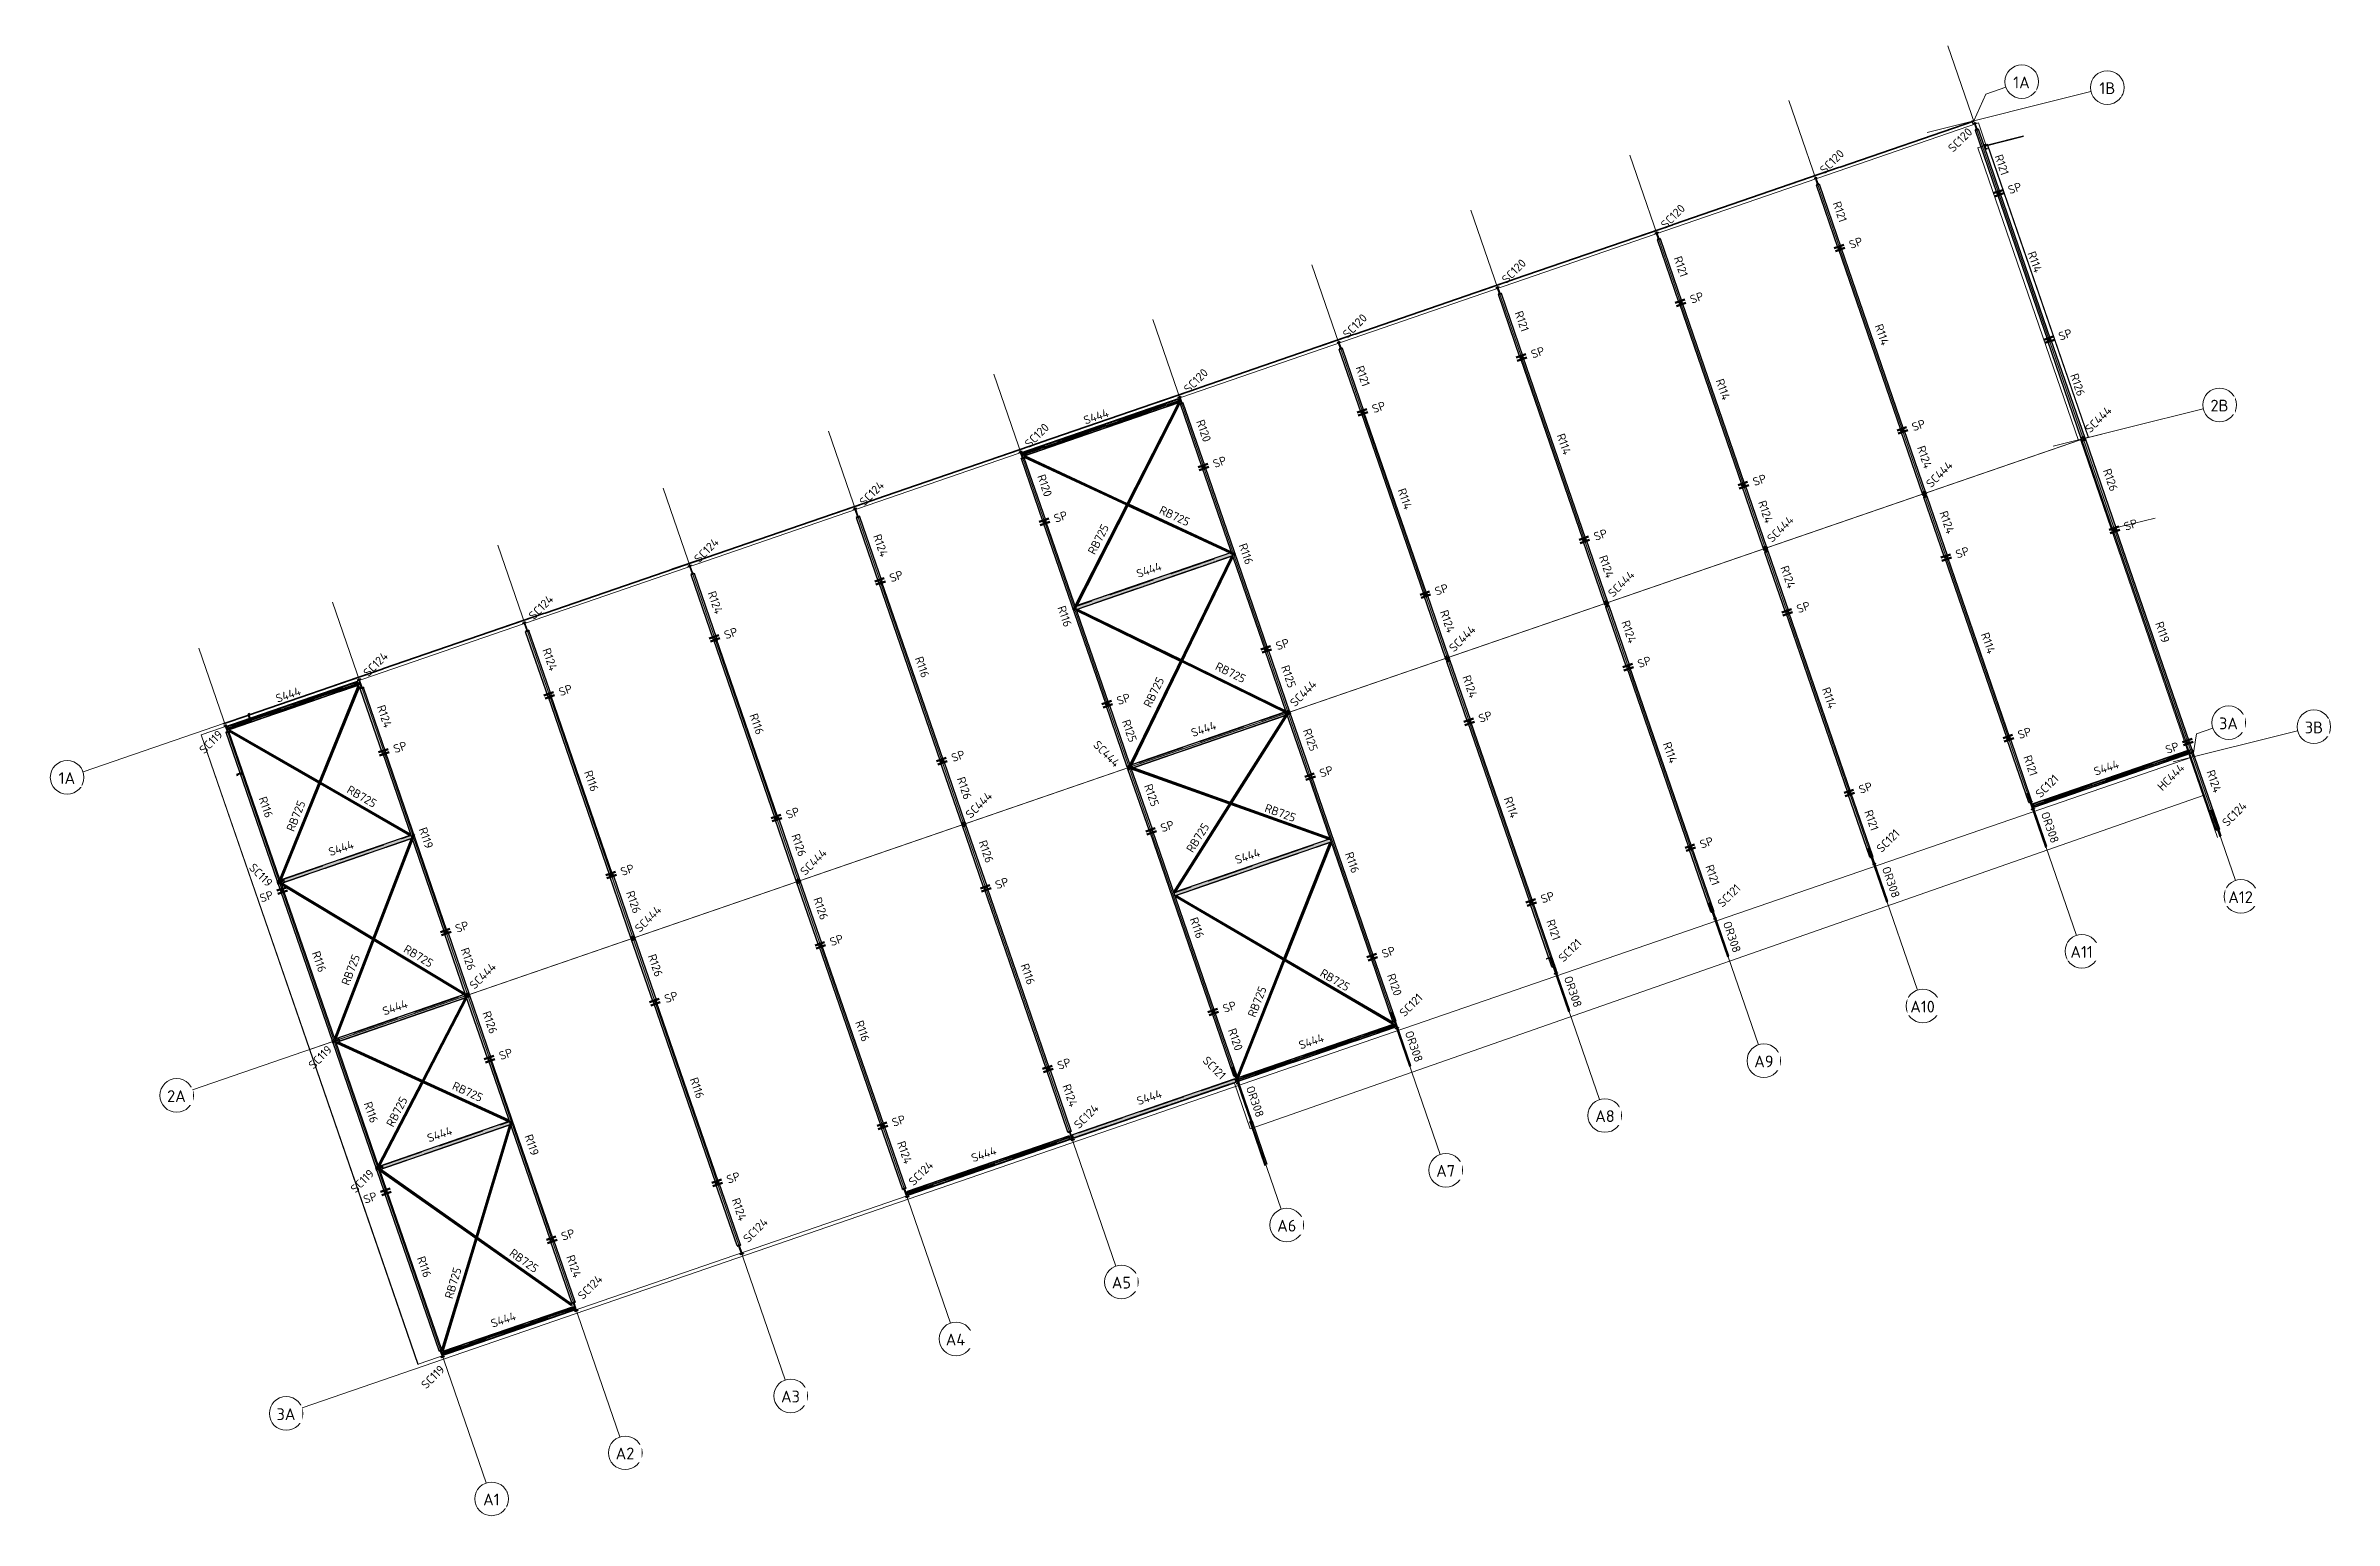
# Model space of a CAD drawing. Header units: millimetres. Extents: x 665 to 159342, y 5858 to 4035990.
# Drawn here: x 23272 to 159342, y 3948325 to 4035990 of the extents above.
import ezdxf

# ---------------------------------------------------------------- set-up
doc = ezdxf.new("R2010")
doc.units = ezdxf.units.MM
for name, pattern in [('Dash', [7, 5, -2]), ('Hidden', [4, 3, -1]), ('Hidden Half', [3, 2, -1])]:
    doc.linetypes.add(name, pattern=pattern)
for name, color, linetype, lineweight in [('A-010-M_LINE', 90, 'Continuous', 13), ('A-270-M_ROOF', 132, 'Continuous', 13), ('S-280-A_COLUMN', 171, 'Continuous', 18), ('S-280-A_STRUCT_FRAME', 2, 'Continuous', 18), ('S-280-M_COLUMN', 52, 'Continuous', 13), ('S-280-M_STRUCT_FRAME', 12, 'Continuous', 13), ('S-280-MH_COLUMN', 52, 'Hidden Half', 13), ('Z-000-T_TEXT', 131, 'Continuous', 25), ('Z-030-M_GRID', 191, 'Continuous', 13), ('Z-033_T_GRIDREF', 31, 'Continuous', 13)]:
    doc.layers.add(name, color=color, linetype=linetype, lineweight=lineweight)
doc.styles.add('ISOCPEUR_2', font='isocpeur.ttf', dxfattribs={"height": 700})
doc.styles.add('ISOCPEUR_3', font='isocpeur.ttf', dxfattribs={"height": 500})

msp = doc.modelspace()

# ---------------------------------------------------------------- texts
at = {"layer": 'S-280-A_COLUMN', "lineweight": 13, "char_height": 500, "attachment_point": 1, "style": 'ISOCPEUR_3'}
for s, insert, width, rotation in [('SC120', (136325, 4029971), 2084.39, 45), ('SC120', (128701, 4028680), 2084.39, 45), ('SC120', (119246, 4025425), 2084.39, 45), ('SC120', (109791, 4022169), 2084.39, 45), ('SC120', (100335, 4018913), 2084.39, 45), ('SC120', (90880, 4015657), 2084.39, 45), ('SC444', (144473, 4013280), 2356.96, 45), ('SC120', (81425, 4012402), 2084.39, 45), ('SC124', (71598, 4008945), 2132.49, 45), ('SC444', (135018, 4010025), 2356.96, 45), ('SC444', (125563, 4006769), 2356.96, 45), ('SC124', (61765, 4005559), 2132.49, 45), ('SC444', (116108, 4003513), 2356.96, 45), ('SC124', (51931, 4002173), 2132.49, 45), ('SC444', (106653, 4000257), 2356.96, 45), ('SC124', (42098, 3998787), 2132.49, 45), ('SC444', (97198, 3997002), 2356.96, 45), ('SC119', (32342, 3994200), 1956.12, 45), ('SC444', (85860, 3994734), 2356.96, 315), ('SC121', (141523, 3991587), 1956.12, 45), ('HC444', (148777, 3992006), 2356.96, 45), ('SC444', (77909, 3990360), 2356.96, 45), ('SC124', (152620, 3989878), 2132.49, 45), ('SC121', (132068, 3988331), 1956.12, 45), ('SC119', (35665, 3987434), 1956.12, 315), ('SC444', (68076, 3986974), 2356.96, 45), ('SC121', (122613, 3985075), 1956.12, 45), ('SC444', (58242, 3983588), 2356.96, 45), ('SC121', (113158, 3981819), 1956.12, 45), ('SC444', (48409, 3980202), 2356.96, 45), ('SC121', (103702, 3978564), 1956.12, 45), ('SC119', (38838, 3975456), 1956.12, 45), ('SC121', (92366, 3975962), 1956.12, 315), ('SC124', (84352, 3971907), 2132.49, 45), ('SC124', (74518, 3968521), 2132.49, 45), ('SC119', (41343, 3968092), 1956.12, 45), ('SC124', (64685, 3965135), 2132.49, 45), ('SC124', (54851, 3961749), 2132.49, 45), ('SC119', (45536, 3956444), 1956.12, 45)]:
    msp.add_mtext(s, dxfattribs=dict(at, insert=insert, width=width, rotation=rotation))
at = {"layer": 'S-280-A_STRUCT_FRAME', "lineweight": 13, "char_height": 500, "attachment_point": 1, "style": 'ISOCPEUR_3'}
for s, insert, width, rotation in [('R121', (139609, 4029586), 1523.21, 289.00041), ('R121', (129984, 4026794), 1523.21, 289.00041), ('R114', (141569, 4023826), 1571.31, 289.00041), ('R114', (141569, 4023826), 1571.31, 289.00041), ('R121', (120528, 4023538), 1523.21, 289.00041), ('R121', (111073, 4020283), 1523.21, 289.00041), ('R114', (132480, 4019506), 1571.31, 289.00041), ('R121', (101618, 4017027), 1523.21, 289.00041), ('R114', (123025, 4016250), 1571.31, 289.00041), ('R126', (144102, 4016565), 1651.48, 289.00041), ('S444', (84923, 4013937), 1924.05, 19.00041), ('R120', (92140, 4013819), 1651.48, 289.00041), ('R114', (113570, 4012995), 1571.31, 289.00041), ('R124', (134995, 4012269), 1699.58, 289.00041), ('R120', (82685, 4010564), 1651.48, 289.00041), ('R126', (146051, 4010907), 1651.48, 289.00041), ('RB725', (89640, 4008661), 2260.76, 335.02083), ('R114', (104114, 4009739), 1571.31, 289.00041), ('R124', (125540, 4009013), 1699.58, 289.00041), ('RB725', (85203, 4005918), 2260.76, 62.97998), ('R124', (136330, 4008393), 1699.58, 289.00041), ('R124', (72925, 4007011), 1699.58, 289.00041), ('R116', (94669, 4006465), 1523.21, 289.00041), ('S444', (88065, 4004813), 1924.05, 19.00041), ('R124', (116085, 4005757), 1699.58, 289.00041), ('R124', (126875, 4005137), 1699.58, 289.00041), ('R124', (63092, 4003625), 1699.58, 289.00041), ('R116', (83886, 4002753), 1523.21, 289.00041), ('R124', (106630, 4002501), 1699.58, 289.00041), ('R124', (117419, 4001882), 1699.58, 289.00041), ('R114', (138795, 4001166), 1571.31, 289.00041), ('R119', (149155, 4001813), 1523.21, 289.00041), ('R124', (53259, 4000239), 1699.58, 289.00041), ('R116', (75410, 3999737), 1523.21, 289.00041), ('RB725', (92978, 3999365), 2260.76, 333.98833), ('R125', (97184, 3999219), 1651.48, 289.00041), ('S444', (36882, 3997394), 1924.05, 19.00041), ('RB725', (88517, 3996817), 2260.76, 64.01238), ('R124', (107964, 3998626), 1699.58, 289.00041), ('R114', (129340, 3997910), 1571.31, 289.00041), ('R124', (43425, 3996853), 1699.58, 289.00041), ('R116', (65577, 3996351), 1523.21, 289.00041), ('R125', (87721, 3995986), 1651.48, 289.00041), ('S444', (91313, 3995355), 1924.05, 19.00041), ('R125', (98481, 3995452), 1651.48, 289.00041), ('R114', (119885, 3994655), 1571.31, 289.00041), ('R121', (141321, 3993870), 1523.21, 289.00041), ('R116', (55743, 3992965), 1523.21, 289.00041), ('R126', (77904, 3992581), 1651.48, 289.00041), ('S444', (144991, 3993056), 1924.05, 19.00041), ('R124', (152208, 3992994), 1699.58, 289.00041), ('R116', (36391, 3991410), 1523.21, 289.00041), ('RB725', (37557, 3989415), 2260.76, 67.94782), ('RB725', (41369, 3992046), 2260.76, 330.05299), ('R125', (89039, 3992158), 1651.48, 289.00041), ('R114', (110430, 3991399), 1571.31, 289.00041), ('RB725', (91051, 3988238), 2260.76, 57.65938), ('RB725', (95871, 3990938), 2260.76, 340.34144), ('R121', (131865, 3990614), 1523.21, 289.00041), ('OR308', (142368, 3990507), 2260.76, 289.00041), ('S444', (40029, 3988272), 1924.05, 19.00041), ('R119', (45913, 3989580), 1523.21, 289.00041), ('R126', (68071, 3989195), 1651.48, 289.00041), ('R126', (79201, 3988813), 1651.48, 289.00041), ('S444', (93925, 3987793), 1924.05, 19.00041), ('R116', (100987, 3988116), 1523.21, 289.00041), ('R121', (122410, 3987358), 1523.21, 289.00041), ('OR308', (132913, 3987251), 2260.76, 289.00041), ('R126', (58237, 3985809), 1651.48, 289.00041), ('R126', (69368, 3985427), 1651.48, 289.00041), ('R116', (91751, 3984234), 1523.21, 289.00041), ('R121', (112955, 3984103), 1523.21, 289.00041), ('OR308', (123458, 3983995), 2260.76, 289.00041), ('R116', (39555, 3982222), 1523.21, 289.00041), ('RB725', (40829, 3980258), 2260.76, 68.9772), ('RB725', (44752, 3982571), 2260.76, 328.91521), ('R126', (48404, 3982423), 1651.48, 289.00041), ('R126', (59535, 3982041), 1651.48, 289.00041), ('R116', (81695, 3981484), 1523.21, 289.00041), ('RB725', (94716, 3978368), 2260.76, 68.35864), ('RB725', (99237, 3981141), 2260.76, 329.64218), ('R120', (103480, 3980886), 1651.48, 289.00041), ('OR308', (114003, 3980739), 2260.76, 289.00041), ('S444', (43237, 3978800), 1924.05, 19.00041), ('R126', (49701, 3978655), 1651.48, 289.00041), ('R116', (71862, 3978098), 1523.21, 289.00041), ('R120', (94025, 3977630), 1651.48, 289.00041), ('OR308', (104547, 3977484), 2260.76, 289.00041), ('S444', (97718, 3976778), 1924.05, 19.00041), ('R116', (62028, 3974712), 1523.21, 289.00041), ('RB725', (43490, 3971887), 2260.76, 62.60341), ('RB725', (47597, 3974425), 2260.76, 335.41268), ('R124', (84184, 3974313), 1699.58, 289.00041), ('S444', (88078, 3973459), 1924.05, 19.00041), ('OR308', (95099, 3974207), 2260.76, 289.00041), ('R116', (42639, 3973265), 1523.21, 289.00041), ('S444', (45889, 3971253), 1924.05, 19.00041), ('R119', (52198, 3971327), 1523.21, 289.00041), ('R124', (74351, 3970927), 1699.58, 289.00041), ('S444', (78240, 3970071), 1924.05, 19.00041), ('R124', (64518, 3967541), 1699.58, 289.00041), ('R116', (45803, 3964077), 1523.21, 289.00041), ('RB725', (51079, 3964504), 2260.76, 324.80667), ('R124', (54684, 3964155), 1699.58, 289.00041), ('RB725', (46978, 3961595), 2260.76, 73.19415), ('S444', (49676, 3960236), 1924.05, 19.00041)]:
    msp.add_mtext(s, dxfattribs=dict(at, insert=insert, width=width, rotation=rotation))
at = {"layer": 'Z-000-T_TEXT', "char_height": 500, "width": 962.02, "attachment_point": 1, "rotation": 19.00041, "style": 'ISOCPEUR_3'}
for insert in [(139888, 4027629), (130433, 4024373), (120978, 4021117), (142887, 4018920), (111523, 4017861), (102068, 4014606), (134166, 4013531), (92612, 4011350), (124711, 4010275), (83157, 4008094), (146780, 4007615), (115256, 4007019), (136771, 4005967), (73378, 4004550), (105801, 4003763), (127316, 4002711), (63545, 4001164), (96346, 4000508), (117861, 3999455), (53711, 3997778), (86891, 3997252), (108405, 3996199), (140468, 3995230), (43878, 3994392), (77057, 3993866), (149241, 3994349), (98950, 3992944), (131013, 3991974), (67224, 3990480), (89495, 3989688), (121558, 3988718), (57390, 3987094), (35931, 3985515), (79662, 3986302), (112103, 3985462), (47557, 3983708), (69828, 3982916), (102647, 3982207), (59995, 3979530), (93192, 3978951), (50162, 3976144), (83359, 3975565), (73525, 3972179), (42099, 3967603), (63692, 3968793), (53859, 3965407)]:
    msp.add_mtext('SP', dxfattribs=dict(at, insert=insert))

# ---------------------------------------------------------------- blocks, each defined once
blk = doc.blocks.new('Roof Gutters1 - Roof Gutters-1884510-S6_001 - UPPER ROOF FRAMING - PART 1')
at = {"layer": 'A-270-M_ROOF', "color": 253, "lineweight": 5}
for p, q in [((-2353849, 4029929), (-2353842, 4029932)), ((-2353842, 4029932), (-2353274, 4030128)), ((-2353842, 4029932), (-2347848, 4012522)), ((-2353274, 4030128), (-2353255, 4030133)), ((-2353274, 4030128), (-2347279, 4012718)), ((-2353255, 4030133), (-2347260, 4012723)), ((-2347279, 4012718), (-2347568, 4012618)), ((-2347565, 4012619), (-2347280, 4012717)), ((-2347280, 4012717), (-2347261, 4012722)), ((-2347260, 4012723), (-2347279, 4012718)), ((-2347848, 4012522), (-2347854, 4012519)), ((-2347849, 4012521), (-2347847, 4012522)), ((-2347724, 4012565), (-2347848, 4012522)), ((-2347847, 4012522), (-2347724, 4012564))]:
    blk.add_line(p, q, dxfattribs=at)
blk = doc.blocks.new('25021-APA-ZZ-ZZ-M3-AR-000001_V3_rvt-1-S6_001 - UPPER ROOF FRAMING - PART 1')
at = {"layer": 'A-270-M_ROOF', "color": 253, "lineweight": 5}
for p, q in [((-2353802, 4031403), (-2459471, 3995017)), ((-2354083, 4031554), (-2354185, 4031528)), ((-2354185, 4031528), (-2354106, 4031298)), ((-2354007, 4031332), (-2354083, 4031554)), ((-2353353, 4030100), (-2353802, 4031403)), ((-2351123, 4030636), (-2353246, 4030107)), ((-2345128, 4013226), (-2347729, 4012578)), ((-2347724, 4012564), (-2453017, 3976308)), ((-2345898, 4007263), (-2347729, 4012578)), ((-2343298, 4007911), (-2345898, 4007263)), ((-2339584, 3988926), (-2345898, 4007263)), ((-2453017, 3976308), (-2459471, 3995017)), ((-2459310, 3994552), (-2453027, 3976305)), ((-2397103, 3971596), (-2340443, 3991419)), ((-2453017, 3976308), (-2453027, 3976305)), ((-2453027, 3976305), (-2446584, 3957592)), ((-2453017, 3976308), (-2446563, 3957599)), ((-2446563, 3957599), (-2398037, 3974308)), ((-2398040, 3974307), (-2397106, 3971595)), ((-2398037, 3974308), (-2397103, 3971596)), ((-2397106, 3971595), (-2397103, 3971596)), ((-2446584, 3957592), (-2446563, 3957599))]:
    blk.add_line(p, q, dxfattribs=at)
blk.add_blockref('Roof Gutters1 - Roof Gutters-1884510-S6_001 - UPPER ROOF FRAMING - PART 1', (0, 0), dxfattribs=at)
blk = doc.blocks.new('NRP_Framing-Steel-SHS - S444 - 200x200x6_0SHS-3929301-S6_001 - UPPER ROOF FRAMING - PART 1')
at = {"layer": 'S-280-M_STRUCT_FRAME', "linetype": 'Dash', "lineweight": 25}
for p, q in [((4113, 94), (-4097, 94)), ((4113, -94), (-4097, -94))]:
    blk.add_line(p, q, dxfattribs=at)
blk = doc.blocks.new('NRP_Framing-Steel-SHS - S444 - 200x200x6_0SHS-3929334-S6_001 - UPPER ROOF FRAMING - PART 1')
at = {"layer": 'S-280-M_STRUCT_FRAME', "linetype": 'Dash', "lineweight": 25}
for p, q in [((4112.5, 94), (-4097.5, 94)), ((4112.5, -94), (-4097.5, -94))]:
    blk.add_line(p, q, dxfattribs=at)
blk = doc.blocks.new('NRP_Framing-Steel-SHS - S444 - 200x200x6_0SHS-4110974-S6_001 - UPPER ROOF FRAMING - PART 1')
at = {"layer": 'S-280-M_STRUCT_FRAME', "linetype": 'Dash', "lineweight": 25}
for p, q in [((4114, 94), (-4014, 94)), ((4114, -94), (-4014, -94))]:
    blk.add_line(p, q, dxfattribs=at)
blk = doc.blocks.new('NRP_Framing-Steel-SHS - S444 - 200x200x6_0SHS-3929460-S6_001 - UPPER ROOF FRAMING - PART 1')
at = {"layer": 'S-280-M_STRUCT_FRAME', "linetype": 'Dash', "lineweight": 25}
for p, q in [((4116, 94), (-4113, 94)), ((4116, -94), (-4113, -94))]:
    blk.add_line(p, q, dxfattribs=at)
blk = doc.blocks.new('NRP_Framing-Steel-SHS - S444 - 200x200x6_0SHS-3929506-S6_001 - UPPER ROOF FRAMING - PART 1')
at = {"layer": 'S-280-M_STRUCT_FRAME', "linetype": 'Dash', "lineweight": 25}
for p, q in [((4116, 94), (-4113, 94)), ((4116, -94), (-4113, -94))]:
    blk.add_line(p, q, dxfattribs=at)
blk = doc.blocks.new('NRP_Framing-Steel-SHS - S444 - 200x200x6_0SHS-3929807-S6_001 - UPPER ROOF FRAMING - PART 1')
at = {"layer": 'S-280-M_STRUCT_FRAME', "linetype": 'Dash', "lineweight": 25}
for p, q in [((4905, 94), (-4905, 94)), ((4905, -94), (-4905, -94))]:
    blk.add_line(p, q, dxfattribs=at)
blk = doc.blocks.new('NRP_Framing-Steel-SHS - S444 - 200x200x6_0SHS-3929814-S6_001 - UPPER ROOF FRAMING - PART 1')
at = {"layer": 'S-280-M_STRUCT_FRAME', "linetype": 'Dash', "lineweight": 25}
for p, q in [((4910, 94), (-4911, 94)), ((4910, -94), (-4911, -94))]:
    blk.add_line(p, q, dxfattribs=at)
blk = doc.blocks.new('NRP_Framing-Steel-SHS - S444 - 200x200x6_0SHS-3940805-S6_001 - UPPER ROOF FRAMING - PART 1')
at = {"layer": 'S-280-M_STRUCT_FRAME', "linetype": 'Dash', "lineweight": 25}
for p, q in [((4812, 94), (-4796, 94)), ((4812, -94), (-4796, -94))]:
    blk.add_line(p, q, dxfattribs=at)
blk = doc.blocks.new('NRP_Framing-Steel-SHS - S444 - 200x200x6_0SHS-3929809-S6_001 - UPPER ROOF FRAMING - PART 1')
at = {"layer": 'S-280-M_STRUCT_FRAME', "linetype": 'Dash', "lineweight": 25}
for p, q in [((4914, 94), (-4914, 94)), ((4914, -94), (-4914, -94))]:
    blk.add_line(p, q, dxfattribs=at)
blk = doc.blocks.new('NRP_Framing-Steel-SHS - S444 - 200x200x6_0SHS-3929812-S6_001 - UPPER ROOF FRAMING - PART 1')
at = {"layer": 'S-280-M_STRUCT_FRAME', "linetype": 'Dash', "lineweight": 25}
for p, q in [((4914, 94), (-4914, 94)), ((4914, -94), (-4914, -94))]:
    blk.add_line(p, q, dxfattribs=at)
blk = doc.blocks.new('NRP_Framing-Steel-SHS - S444 - 200x200x6_0SHS-3939286-S6_001 - UPPER ROOF FRAMING - PART 1')
at = {"layer": 'S-280-M_STRUCT_FRAME', "linetype": 'Dash', "lineweight": 25}
for p, q in [((5095, 94), (-5105, 94)), ((5095, -94), (-5105, -94))]:
    blk.add_line(p, q, dxfattribs=at)
blk = doc.blocks.new('NRP_Framing-Steel-SHS - S444 - 200x200x6_0SHS-3939284-S6_001 - UPPER ROOF FRAMING - PART 1')
at = {"layer": 'S-280-M_STRUCT_FRAME', "linetype": 'Dash', "lineweight": 25}
for p, q in [((5095, 94), (-5095, 94)), ((5095, -94), (-5095, -94))]:
    blk.add_line(p, q, dxfattribs=at)
blk = doc.blocks.new('NRP_Framing-Steel-EA - RB725 - 75x75x8EA-4110800-S6_001 - UPPER ROOF FRAMING - PART 1')
at = {"layer": 'S-280-M_STRUCT_FRAME', "linetype": 'Dash', "lineweight": 35}
for points in [[(-2451391, 3976688), (-2451387, 3976696), (-2451389, 3976701), (-2451393, 3976695)], [(-2441207, 3972029), (-2441204, 3972036), (-2451387, 3976696), (-2451391, 3976688), (-2441237, 3972043)], [(-2441204, 3972036), (-2441208, 3972043), (-2451389, 3976701), (-2451385, 3976695), (-2441216, 3972042)], [(-2441206, 3972042), (-2441178, 3972102), (-2451361, 3976762), (-2451387, 3976700), (-2441208, 3972043)], [(-2441178, 3972102), (-2441178, 3972103), (-2442414, 3972668)]]:
    blk.add_hatch(color=132, dxfattribs=at).paths.add_polyline_path(points)
at = {"layer": 'S-280-M_STRUCT_FRAME', "color": 133, "lineweight": 35}
for p, q in [((-2451361, 3976763), (-2451393, 3976695)), ((-2451393, 3976695), (-2451391, 3976688)), ((-2451391, 3976688), (-2451387, 3976696)), ((-2451391, 3976688), (-2441207, 3972029)), ((-2451389, 3976701), (-2451361, 3976762)), ((-2451387, 3976696), (-2451389, 3976701)), ((-2451389, 3976701), (-2441206, 3972042)), ((-2451387, 3976696), (-2441204, 3972036)), ((-2451361, 3976762), (-2451361, 3976763)), ((-2451361, 3976763), (-2441178, 3972103)), ((-2451361, 3976762), (-2441178, 3972102)), ((-2441204, 3972036), (-2441207, 3972029)), ((-2441178, 3972102), (-2441206, 3972042)), ((-2441206, 3972042), (-2441204, 3972036)), ((-2441178, 3972103), (-2441178, 3972102))]:
    blk.add_line(p, q, dxfattribs=at)
blk = doc.blocks.new('NRP_Framing-Steel-EA - RB725 - 75x75x8EA-3939827-S6_001 - UPPER ROOF FRAMING - PART 1')
at = {"layer": 'S-280-M_STRUCT_FRAME', "linetype": 'Dash', "lineweight": 35}
for points in [[(-2454778, 3986447), (-2450130, 3997922), (-2450137, 3997925), (-2454785, 3986450), (-2454781, 3986448)], [(-2454776, 3986442), (-2450128, 3997916), (-2450130, 3997922), (-2454777, 3986444)], [(-2454714, 3986417), (-2450066, 3997891), (-2450128, 3997916), (-2454776, 3986442)], [(-2454714, 3986416), (-2454714, 3986417), (-2454776, 3986442), (-2454778, 3986447), (-2454785, 3986450), (-2454781, 3986443)]]:
    blk.add_hatch(color=132, dxfattribs=at).paths.add_polyline_path(points)
at = {"layer": 'S-280-M_STRUCT_FRAME', "color": 133, "lineweight": 35}
for p, q in [((-2450137, 3997925), (-2454785, 3986450)), ((-2450130, 3997922), (-2454778, 3986447)), ((-2450128, 3997916), (-2454776, 3986442)), ((-2450066, 3997891), (-2454714, 3986416)), ((-2450066, 3997891), (-2454714, 3986417)), ((-2450137, 3997925), (-2450130, 3997922)), ((-2450130, 3997922), (-2450128, 3997916)), ((-2450128, 3997916), (-2450066, 3997891)), ((-2450066, 3997891), (-2450066, 3997891)), ((-2454778, 3986447), (-2454785, 3986450)), ((-2454785, 3986450), (-2454783, 3986444)), ((-2454783, 3986444), (-2454714, 3986416)), ((-2454776, 3986442), (-2454778, 3986447)), ((-2454714, 3986417), (-2454776, 3986442)), ((-2454714, 3986416), (-2454714, 3986417))]:
    blk.add_line(p, q, dxfattribs=at)
blk = doc.blocks.new('NRP_Framing-Steel-EA - RB725 - 75x75x8EA-3940634-S6_001 - UPPER ROOF FRAMING - PART 1')
at = {"layer": 'S-280-M_STRUCT_FRAME', "linetype": 'Dash', "lineweight": 35}
for points in [[(-2401549, 3985404), (-2401545, 3985411), (-2401547, 3985416), (-2401552, 3985410)], [(-2388639, 3977842), (-2388635, 3977849), (-2401545, 3985411), (-2401549, 3985404), (-2388719, 3977889)], [(-2388635, 3977849), (-2388637, 3977854), (-2401547, 3985416), (-2401544, 3985410), (-2388644, 3977854)], [(-2388637, 3977854), (-2388603, 3977912), (-2401513, 3985474), (-2401545, 3985415), (-2388719, 3977903)], [(-2388603, 3977912), (-2388603, 3977913), (-2388719, 3977980)]]:
    blk.add_hatch(color=132, dxfattribs=at).paths.add_polyline_path(points)
at = {"layer": 'S-280-M_STRUCT_FRAME', "color": 133, "lineweight": 35}
for p, q in [((-2401513, 3985474), (-2401552, 3985410)), ((-2401552, 3985410), (-2401549, 3985404)), ((-2401549, 3985404), (-2401545, 3985411)), ((-2401549, 3985404), (-2388639, 3977842)), ((-2401547, 3985416), (-2401513, 3985474)), ((-2401545, 3985411), (-2401547, 3985416)), ((-2401547, 3985416), (-2388637, 3977854)), ((-2401545, 3985411), (-2388635, 3977849)), ((-2401513, 3985474), (-2401513, 3985474)), ((-2401513, 3985474), (-2388603, 3977913)), ((-2401513, 3985474), (-2388603, 3977912)), ((-2388635, 3977849), (-2388639, 3977842)), ((-2388603, 3977912), (-2388637, 3977854)), ((-2388637, 3977854), (-2388635, 3977849)), ((-2388603, 3977913), (-2388603, 3977912))]:
    blk.add_line(p, q, dxfattribs=at)
blk = doc.blocks.new('NRP_Framing-Steel-EA - RB725 - 75x75x8EA-4036928-S6_001 - UPPER ROOF FRAMING - PART 1')
at = {"layer": 'S-280-M_STRUCT_FRAME', "linetype": 'Dash', "lineweight": 35}
for points in [[(-2404229, 3993262), (-2398193, 4005645), (-2398200, 4005648), (-2404236, 3993265)], [(-2404227, 3993256), (-2398191, 4005639), (-2398193, 4005645), (-2404228, 3993259)], [(-2404167, 3993227), (-2398131, 4005610), (-2398191, 4005639), (-2404227, 3993256), (-2404211, 3993248)], [(-2404167, 3993226), (-2404167, 3993227), (-2404227, 3993256), (-2404229, 3993262), (-2404236, 3993265), (-2404234, 3993259), (-2404211, 3993248)]]:
    blk.add_hatch(color=132, dxfattribs=at).paths.add_polyline_path(points)
at = {"layer": 'S-280-M_STRUCT_FRAME', "color": 133, "lineweight": 35}
for p, q in [((-2398200, 4005648), (-2404236, 3993265)), ((-2398193, 4005645), (-2404229, 3993262)), ((-2398191, 4005639), (-2404227, 3993256)), ((-2398131, 4005610), (-2404167, 3993227)), ((-2398130, 4005609), (-2404167, 3993226)), ((-2398200, 4005648), (-2398193, 4005645)), ((-2398193, 4005645), (-2398191, 4005639)), ((-2398191, 4005639), (-2398131, 4005610)), ((-2398131, 4005610), (-2398130, 4005609)), ((-2404229, 3993262), (-2404236, 3993265)), ((-2404236, 3993265), (-2404234, 3993259)), ((-2404234, 3993259), (-2404167, 3993226)), ((-2404227, 3993256), (-2404229, 3993262)), ((-2404167, 3993227), (-2404227, 3993256)), ((-2404167, 3993226), (-2404167, 3993227))]:
    blk.add_line(p, q, dxfattribs=at)
blk = doc.blocks.new('NRP_Framing-Steel-Purlin Z - G914 - EZ250-15-4112725-S6_001 - UPPER ROOF FRAMING - PART 1')
at = {"layer": 'S-280-M_STRUCT_FRAME', "color": 150, "lineweight": 35}
for p, q in [((-2448721, 3998924), (-2456658, 3996191)), ((-2448626, 3998957), (-2448721, 3998924))]:
    blk.add_line(p, q, dxfattribs=at)
blk = doc.blocks.new('NRP_Framing-Steel-Purlin C - G946 - EC250-24-4105926-S6_001 - UPPER ROOF FRAMING - PART 1')
at = {"layer": 'S-280-M_STRUCT_FRAME', "color": 1, "lineweight": 35}
blk.add_line((-4733, 0), (-2319, 0), dxfattribs=at)
blk.add_line((-4733, 0), (-2319, 0), dxfattribs=at)
blk = doc.blocks.new('NRP_Framing-Steel-Purlin Z - G914 - EZ250-15-4111503-S6_001 - UPPER ROOF FRAMING - PART 1')
at = {"layer": 'S-280-M_STRUCT_FRAME', "color": 150, "lineweight": 35}
blk.add_line((-2456631, 3996200), (-2458161, 3995673), dxfattribs=at)
blk = doc.blocks.new('NRP_Framing-Steel-Purlin Z - G914 - EZ250-15-4112783-S6_001 - UPPER ROOF FRAMING - PART 1')
at = {"layer": 'S-280-M_STRUCT_FRAME', "color": 150, "lineweight": 35}
for p, q in [((-2439124, 4002229), (-2448626, 3998957)), ((-2439029, 4002261), (-2439124, 4002229)), ((-2451552, 3997949), (-2451647, 3997916)), ((-2448721, 3998924), (-2451552, 3997949))]:
    blk.add_line(p, q, dxfattribs=at)
blk = doc.blocks.new('NRP_Framing-Steel-Purlin Z - G914 - EZ250-15-4112850-S6_001 - UPPER ROOF FRAMING - PART 1')
at = {"layer": 'S-280-M_STRUCT_FRAME', "color": 150, "lineweight": 35}
for p, q in [((-2429527, 4005533), (-2439029, 4002261)), ((-2429432, 4005566), (-2429527, 4005533)), ((-2439124, 4002229), (-2441483, 4001416)), ((-2441483, 4001416), (-2441577, 4001384))]:
    blk.add_line(p, q, dxfattribs=at)
blk = doc.blocks.new('NRP_Framing-Steel-Purlin Z - G914 - EZ250-15-4113194-S6_001 - UPPER ROOF FRAMING - PART 1')
at = {"layer": 'S-280-M_STRUCT_FRAME', "color": 150, "lineweight": 35}
for p, q in [((-2419457, 4009001), (-2429432, 4005566)), ((-2419362, 4009033), (-2419457, 4009001)), ((-2431413, 4004884), (-2431507, 4004851)), ((-2429527, 4005533), (-2431413, 4004884))]:
    blk.add_line(p, q, dxfattribs=at)
blk = doc.blocks.new('NRP_Framing-Steel-Purlin Z - G914 - EZ250-15-4113278-S6_001 - UPPER ROOF FRAMING - PART 1')
at = {"layer": 'S-280-M_STRUCT_FRAME', "color": 150, "lineweight": 35}
for p, q in [((-2409624, 4012387), (-2419362, 4009033)), ((-2409529, 4012419), (-2409624, 4012387)), ((-2419457, 4009001), (-2421816, 4008188)), ((-2421816, 4008188), (-2421910, 4008156))]:
    blk.add_line(p, q, dxfattribs=at)
blk = doc.blocks.new('NRP_Framing-Steel-Purlin Z - G914 - EZ250-15-4113342-S6_001 - UPPER ROOF FRAMING - PART 1')
at = {"layer": 'S-280-M_STRUCT_FRAME', "color": 150, "lineweight": 35}
for p, q in [((-2400168, 4015642), (-2409529, 4012419)), ((-2400074, 4015675), (-2400168, 4015642)), ((-2411983, 4011574), (-2412077, 4011542)), ((-2409624, 4012387), (-2411983, 4011574))]:
    blk.add_line(p, q, dxfattribs=at)
blk = doc.blocks.new('NRP_Framing-Steel-Purlin Z - G914 - EZ250-15-4113422-S6_001 - UPPER ROOF FRAMING - PART 1')
at = {"layer": 'S-280-M_STRUCT_FRAME', "color": 150, "lineweight": 35}
for p, q in [((-2390950, 4018817), (-2400074, 4015675)), ((-2390855, 4018849), (-2390950, 4018817)), ((-2400168, 4015642), (-2402527, 4014830)), ((-2402527, 4014830), (-2402622, 4014797))]:
    blk.add_line(p, q, dxfattribs=at)
blk = doc.blocks.new('NRP_Framing-Steel-Purlin Z - G914 - EZ250-15-4113457-S6_001 - UPPER ROOF FRAMING - PART 1')
at = {"layer": 'S-280-M_STRUCT_FRAME', "color": 150, "lineweight": 35}
for p, q in [((-2381494, 4022072), (-2390855, 4018849)), ((-2381400, 4022105), (-2381494, 4022072)), ((-2392836, 4018167), (-2392930, 4018135)), ((-2390950, 4018817), (-2392836, 4018167))]:
    blk.add_line(p, q, dxfattribs=at)
blk = doc.blocks.new('NRP_Framing-Steel-Purlin Z - G914 - EZ250-15-4113705-S6_001 - UPPER ROOF FRAMING - PART 1')
at = {"layer": 'S-280-M_STRUCT_FRAME', "color": 150, "lineweight": 35}
for p, q in [((-2362111, 4028747), (-2371945, 4025361)), ((-2362017, 4028779), (-2362111, 4028747)), ((-2372039, 4025328), (-2373926, 4024679)), ((-2373926, 4024679), (-2374020, 4024646))]:
    blk.add_line(p, q, dxfattribs=at)
blk = doc.blocks.new('NRP_Framing-Steel-Purlin Z - G914 - EZ250-15-4113987-S6_001 - UPPER ROOF FRAMING - PART 1')
at = {"layer": 'S-280-M_STRUCT_FRAME', "color": 150, "lineweight": 35}
for p, q in [((-2354070, 4031516), (-2362017, 4028779)), ((-2364943, 4027772), (-2365038, 4027739)), ((-2362111, 4028747), (-2364943, 4027772))]:
    blk.add_line(p, q, dxfattribs=at)
blk = doc.blocks.new('NRP_Framing-Steel-EA - RB725 - 75x75x8EA-3940433-S6_001 - UPPER ROOF FRAMING - PART 1')
at = {"layer": 'S-280-M_STRUCT_FRAME', "linetype": 'Dash', "lineweight": 35}
for points in [[(-2437452, 3961094), (-2437413, 3961148), (-2448813, 3969189), (-2448855, 3969174), (-2448839, 3969125), (-2437670, 3961248)], [(-2437450, 3961088), (-2437452, 3961094), (-2448839, 3969125), (-2448837, 3969119), (-2437457, 3961094)], [(-2437454, 3961082), (-2437450, 3961088), (-2448837, 3969119), (-2448833, 3969106), (-2437690, 3961248)], [(-2437413, 3961148), (-2437413, 3961149), (-2437554, 3961248)]]:
    blk.add_hatch(color=132, dxfattribs=at).paths.add_polyline_path(points)
at = {"layer": 'S-280-M_STRUCT_FRAME', "color": 133, "linetype": 'Dash', "lineweight": 35}
for p, q in [((-2449023, 3969337), (-2449066, 3969276)), ((-2449066, 3969276), (-2449064, 3969269)), ((-2449064, 3969269), (-2449059, 3969276)), ((-2449064, 3969269), (-2448833, 3969106)), ((-2449061, 3969281), (-2449022, 3969336)), ((-2449059, 3969276), (-2449061, 3969281)), ((-2449061, 3969281), (-2448839, 3969125)), ((-2449059, 3969276), (-2448837, 3969119)), ((-2449022, 3969336), (-2449023, 3969337)), ((-2449023, 3969337), (-2448813, 3969189)), ((-2449022, 3969336), (-2448814, 3969189))]:
    blk.add_line(p, q, dxfattribs=at)
at = {"layer": 'S-280-M_STRUCT_FRAME', "color": 133, "lineweight": 35}
for p, q in [((-2448813, 3969189), (-2437413, 3961149)), ((-2448813, 3969189), (-2437413, 3961148)), ((-2448839, 3969125), (-2437452, 3961094)), ((-2448837, 3969119), (-2437450, 3961088)), ((-2448833, 3969106), (-2437454, 3961082)), ((-2437450, 3961088), (-2437454, 3961082)), ((-2437413, 3961148), (-2437452, 3961094)), ((-2437452, 3961094), (-2437450, 3961088)), ((-2437413, 3961149), (-2437413, 3961148))]:
    blk.add_line(p, q, dxfattribs=at)
blk = doc.blocks.new('NRP_Framing-Steel-EA - RB725 - 75x75x8EA-4109985-S6_001 - UPPER ROOF FRAMING - PART 1')
at = {"layer": 'S-280-M_STRUCT_FRAME', "linetype": 'Dash', "lineweight": 35}
h = blk.add_hatch(color=132, dxfattribs=at)
h.paths.add_polyline_path([(-2445084, 3958437), (-2443086, 3965053), (-2443150, 3965099), (-2445156, 3958458), (-2445125, 3958449)])
h.paths.add_polyline_path([(-2443062, 3965133), (-2441052, 3971787), (-2441075, 3971853), (-2441114, 3971840), (-2443126, 3965178)])
at = {"layer": 'S-280-M_STRUCT_FRAME', "color": 133, "linetype": 'Dash', "lineweight": 35}
for p, q in [((-2441040, 3972086), (-2441115, 3971840)), ((-2441040, 3972085), (-2441114, 3971840)), ((-2441052, 3971787), (-2440968, 3972064)), ((-2440976, 3972067), (-2441040, 3972086)), ((-2441040, 3972086), (-2441040, 3972085)), ((-2441040, 3972085), (-2440968, 3972064)), ((-2440978, 3972072), (-2440979, 3972068)), ((-2440970, 3972070), (-2440978, 3972072)), ((-2440978, 3972072), (-2440976, 3972067)), ((-2440968, 3972064), (-2440970, 3972070)), ((-2443127, 3965178), (-2443151, 3965099)), ((-2443126, 3965178), (-2443150, 3965099)), ((-2443086, 3965053), (-2443062, 3965132))]:
    blk.add_line(p, q, dxfattribs=at)
at = {"layer": 'S-280-M_STRUCT_FRAME', "color": 133, "lineweight": 35}
for p, q in [((-2441115, 3971840), (-2443127, 3965178)), ((-2441114, 3971840), (-2443126, 3965178)), ((-2443062, 3965132), (-2441052, 3971787)), ((-2443150, 3965099), (-2445156, 3958458)), ((-2443151, 3965099), (-2445156, 3958459)), ((-2445084, 3958437), (-2443086, 3965053)), ((-2445156, 3958458), (-2445156, 3958459)), ((-2445084, 3958437), (-2445156, 3958458))]:
    blk.add_line(p, q, dxfattribs=at)
blk = doc.blocks.new('NRP_Framing-Steel-EA - RB725 - 75x75x8EA-3940237-S6_001 - UPPER ROOF FRAMING - PART 1')
at = {"layer": 'S-280-M_STRUCT_FRAME', "linetype": 'Dash', "lineweight": 35}
h = blk.add_hatch(color=132, dxfattribs=at)
h.paths.add_polyline_path([(-2448863, 3969393), (-2446291, 3974355), (-2446359, 3974386), (-2448929, 3969427), (-2448920, 3969423)])
h.paths.add_polyline_path([(-2446254, 3974426), (-2443690, 3979373), (-2443724, 3979471), (-2446322, 3974457)])
at = {"layer": 'S-280-M_STRUCT_FRAME', "color": 133, "lineweight": 35}
for p, q in [((-2443724, 3979471), (-2446323, 3974456)), ((-2443724, 3979471), (-2446323, 3974457)), ((-2446254, 3974425), (-2443690, 3979373)), ((-2446359, 3974386), (-2448929, 3969427)), ((-2446359, 3974386), (-2448929, 3969428)), ((-2448863, 3969393), (-2446291, 3974355)), ((-2448929, 3969427), (-2448929, 3969428)), ((-2448863, 3969393), (-2448929, 3969427))]:
    blk.add_line(p, q, dxfattribs=at)
at = {"layer": 'S-280-M_STRUCT_FRAME', "color": 133, "linetype": 'Dash', "lineweight": 35}
for p, q in [((-2443628, 3979656), (-2443724, 3979471)), ((-2443628, 3979655), (-2443724, 3979471)), ((-2443690, 3979373), (-2443562, 3979621)), ((-2443569, 3979625), (-2443628, 3979656)), ((-2443628, 3979656), (-2443628, 3979655)), ((-2443628, 3979655), (-2443562, 3979621)), ((-2443571, 3979631), (-2443573, 3979627)), ((-2443564, 3979627), (-2443571, 3979631)), ((-2443571, 3979631), (-2443569, 3979625)), ((-2443562, 3979621), (-2443564, 3979627)), ((-2446323, 3974457), (-2446359, 3974386)), ((-2446323, 3974456), (-2446359, 3974386)), ((-2446291, 3974355), (-2446254, 3974425))]:
    blk.add_line(p, q, dxfattribs=at)
blk = doc.blocks.new('NRP_Framing-Steel-EA - RB725 - 75x75x8EA-3939754-S6_001 - UPPER ROOF FRAMING - PART 1')
at = {"layer": 'S-280-M_STRUCT_FRAME', "linetype": 'Dash', "lineweight": 35}
h = blk.add_hatch(color=132, dxfattribs=at)
h.paths.add_polyline_path([(-2447078, 3989052), (-2447041, 3989117), (-2452375, 3992190), (-2452403, 3992120), (-2447095, 3989062)])
h.paths.add_polyline_path([(-2452472, 3992160), (-2452444, 3992230), (-2457781, 3995304), (-2457818, 3995240), (-2454577, 3993372)])
h = blk.add_hatch(color=132, dxfattribs=at)
h.paths.add_polyline_path([(-2447078, 3989051), (-2447078, 3989052), (-2447096, 3989062)])
h.paths.add_polyline_path([(-2452473, 3992159), (-2452472, 3992160), (-2454567, 3993366)])
for points in [[(-2447078, 3989051), (-2447044, 3989109), (-2447043, 3989104), (-2447039, 3989111), (-2447042, 3989115), (-2447078, 3989052)], [(-2447043, 3989104), (-2447044, 3989109), (-2447044, 3989105)]]:
    blk.add_hatch(color=132, dxfattribs=at).paths.add_polyline_path(points)
at = {"layer": 'S-280-M_STRUCT_FRAME', "color": 133, "lineweight": 35}
for p, q in [((-2457818, 3995240), (-2457781, 3995304)), ((-2457818, 3995239), (-2457818, 3995240)), ((-2457818, 3995240), (-2452472, 3992160)), ((-2457818, 3995239), (-2452473, 3992159)), ((-2452444, 3992230), (-2457781, 3995304)), ((-2452404, 3992120), (-2447078, 3989052)), ((-2452404, 3992120), (-2447078, 3989051)), ((-2447041, 3989117), (-2452375, 3992190)), ((-2447041, 3989117), (-2447078, 3989052)), ((-2447078, 3989051), (-2447044, 3989109)), ((-2447078, 3989052), (-2447078, 3989051)), ((-2447047, 3989106), (-2447043, 3989104)), ((-2447044, 3989109), (-2447043, 3989104)), ((-2447043, 3989104), (-2447039, 3989111)), ((-2447039, 3989111), (-2447041, 3989117))]:
    blk.add_line(p, q, dxfattribs=at)
at = {"layer": 'S-280-M_STRUCT_FRAME', "color": 133, "linetype": 'Dash', "lineweight": 35}
for p, q in [((-2452473, 3992159), (-2452404, 3992120)), ((-2452472, 3992160), (-2452404, 3992120)), ((-2452375, 3992190), (-2452444, 3992230))]:
    blk.add_line(p, q, dxfattribs=at)
blk = doc.blocks.new('NRP_Framing-Steel-EA - RB725 - 75x75x8EA-4110950-S6_001 - UPPER ROOF FRAMING - PART 1')
at = {"layer": 'S-280-M_STRUCT_FRAME', "linetype": 'Dash', "lineweight": 35}
h = blk.add_hatch(color=132, dxfattribs=at)
h.paths.add_polyline_path([(-2451527, 3976976), (-2446958, 3988865), (-2446968, 3988861), (-2451534, 3976979)])
h.paths.add_polyline_path([(-2446944, 3988900), (-2446944, 3988900), (-2446948, 3988912)])
h = blk.add_hatch(color=132, dxfattribs=at)
h.paths.add_polyline_path([(-2451525, 3976971), (-2446953, 3988866), (-2446958, 3988865), (-2451527, 3976976), (-2451525, 3976971)])
h.paths.add_polyline_path([(-2446943, 3988894), (-2446942, 3988895), (-2446944, 3988900)])
h = blk.add_hatch(color=132, dxfattribs=at)
h.paths.add_polyline_path([(-2451465, 3976948), (-2451462, 3976949), (-2446909, 3988796), (-2446935, 3988873), (-2446953, 3988866), (-2451525, 3976971), (-2451493, 3976958)])
h.paths.add_polyline_path([(-2446809, 3989055), (-2446795, 3989091), (-2446826, 3989102)])
for points in [[(-2451462, 3976949), (-2451461, 3976949), (-2450966, 3978239)], [(-2451466, 3976948), (-2451465, 3976948), (-2451525, 3976971), (-2451527, 3976976), (-2451534, 3976979), (-2451532, 3976973), (-2451493, 3976958)]]:
    blk.add_hatch(color=132, dxfattribs=at).paths.add_polyline_path(points)
at = {"layer": 'S-280-M_STRUCT_FRAME', "color": 133, "lineweight": 35}
for p, q in [((-2446968, 3988861), (-2451534, 3976979)), ((-2446958, 3988865), (-2451527, 3976976)), ((-2446953, 3988866), (-2451525, 3976971)), ((-2446909, 3988796), (-2451462, 3976949)), ((-2446908, 3988796), (-2451461, 3976949)), ((-2446826, 3989102), (-2446795, 3989091)), ((-2446795, 3989091), (-2446809, 3989055)), ((-2446795, 3989090), (-2446809, 3989054)), ((-2446795, 3989091), (-2446795, 3989090)), ((-2451527, 3976976), (-2451534, 3976979)), ((-2451534, 3976979), (-2451532, 3976973)), ((-2451532, 3976973), (-2451466, 3976948)), ((-2451525, 3976971), (-2451527, 3976976)), ((-2451465, 3976948), (-2451525, 3976971))]:
    blk.add_line(p, q, dxfattribs=at)
at = {"layer": 'S-280-M_STRUCT_FRAME', "color": 133, "linetype": 'Dash', "lineweight": 35}
for p, q in [((-2446867, 3989123), (-2446968, 3988862)), ((-2446860, 3989120), (-2446958, 3988865)), ((-2446858, 3989115), (-2446953, 3988867)), ((-2446809, 3989055), (-2446909, 3988796)), ((-2446809, 3989054), (-2446908, 3988796)), ((-2446867, 3989123), (-2446860, 3989120)), ((-2446860, 3989120), (-2446858, 3989115)), ((-2446858, 3989115), (-2446826, 3989102)), ((-2451466, 3976948), (-2451462, 3976946)), ((-2451463, 3976947), (-2451465, 3976948)), ((-2451462, 3976949), (-2451463, 3976947)), ((-2451462, 3976946), (-2451463, 3976947)), ((-2451461, 3976949), (-2451462, 3976946))]:
    blk.add_line(p, q, dxfattribs=at)
blk = doc.blocks.new('NRP_Framing-Steel-EA - RB725 - 75x75x8EA-3939876-S6_001 - UPPER ROOF FRAMING - PART 1')
at = {"layer": 'S-280-M_STRUCT_FRAME', "linetype": 'Dash', "lineweight": 35}
h = blk.add_hatch(color=132, dxfattribs=at)
h.paths.add_polyline_path([(-2443740, 3979518), (-2443778, 3979628), (-2449180, 3982885), (-2449207, 3982814), (-2443775, 3979539)])
h.paths.add_polyline_path([(-2449276, 3982855), (-2449249, 3982926), (-2454686, 3986204), (-2454716, 3986194), (-2454691, 3986120), (-2450536, 3983615)])
h.paths.add_polyline_path([(-2454919, 3986257), (-2454938, 3986312), (-2454957, 3986280)])
h = blk.add_hatch(color=132, dxfattribs=at)
h.paths.add_polyline_path([(-2443740, 3979517), (-2443740, 3979518), (-2443775, 3979538)])
h.paths.add_polyline_path([(-2449276, 3982855), (-2449276, 3982855), (-2450537, 3983615)])
h.paths.add_polyline_path([(-2454919, 3986257), (-2454919, 3986257), (-2454957, 3986279)])
at = {"layer": 'S-280-M_STRUCT_FRAME', "color": 133, "lineweight": 35}
for p, q in [((-2454957, 3986280), (-2454938, 3986312)), ((-2454957, 3986279), (-2454957, 3986280)), ((-2454957, 3986280), (-2454919, 3986257)), ((-2454957, 3986279), (-2454919, 3986257)), ((-2454691, 3986120), (-2449276, 3982855)), ((-2454691, 3986119), (-2449276, 3982855)), ((-2449249, 3982926), (-2454686, 3986204)), ((-2449208, 3982814), (-2443740, 3979518)), ((-2449208, 3982814), (-2443740, 3979517)), ((-2443778, 3979628), (-2449180, 3982885))]:
    blk.add_line(p, q, dxfattribs=at)
at = {"layer": 'S-280-M_STRUCT_FRAME', "color": 133, "linetype": 'Dash', "lineweight": 35}
for p, q in [((-2454938, 3986312), (-2454918, 3986344)), ((-2454919, 3986257), (-2454691, 3986120)), ((-2454919, 3986257), (-2454691, 3986119)), ((-2454686, 3986204), (-2454918, 3986344)), ((-2449276, 3982855), (-2449208, 3982814)), ((-2449276, 3982855), (-2449208, 3982814)), ((-2449180, 3982885), (-2449249, 3982926)), ((-2443588, 3979513), (-2443778, 3979628)), ((-2443740, 3979518), (-2443627, 3979449)), ((-2443740, 3979517), (-2443626, 3979449)), ((-2443588, 3979513), (-2443627, 3979449)), ((-2443627, 3979449), (-2443626, 3979449)), ((-2443626, 3979449), (-2443592, 3979506)), ((-2443594, 3979503), (-2443590, 3979500)), ((-2443592, 3979506), (-2443590, 3979500)), ((-2443590, 3979500), (-2443586, 3979507)), ((-2443586, 3979507), (-2443588, 3979513))]:
    blk.add_line(p, q, dxfattribs=at)
blk = doc.blocks.new('NRP_Framing-Steel-EA - RB725 - 75x75x8EA-V1-S6_001 - UPPER ROOF FRAMING - PART 1')
at = {"layer": 'S-280-M_STRUCT_FRAME', "linetype": 'Dash', "lineweight": 35}
h = blk.add_hatch(color=132, dxfattribs=at)
h.paths.add_polyline_path([(-2397793, 3974697), (-2395054, 3981599), (-2395119, 3981638), (-2397862, 3974724), (-2397839, 3974715)])
h.paths.add_polyline_path([(-2395025, 3981674), (-2392275, 3988604), (-2392344, 3988632), (-2395090, 3981712)])
for points in [[(-2392282, 3988608), (-2392284, 3988613), (-2392286, 3988609), (-2392283, 3988608)], [(-2392275, 3988604), (-2392277, 3988610), (-2392284, 3988613), (-2392283, 3988608), (-2392283, 3988607)]]:
    blk.add_hatch(color=132, dxfattribs=at).paths.add_polyline_path(points)
at = {"layer": 'S-280-M_STRUCT_FRAME', "color": 133, "lineweight": 35}
for p, q in [((-2392344, 3988632), (-2395090, 3981712)), ((-2392345, 3988632), (-2395090, 3981712)), ((-2395025, 3981673), (-2392275, 3988604)), ((-2392282, 3988608), (-2392345, 3988632)), ((-2392345, 3988632), (-2392344, 3988632)), ((-2392344, 3988632), (-2392275, 3988604)), ((-2392284, 3988613), (-2392286, 3988609)), ((-2392277, 3988610), (-2392284, 3988613)), ((-2392284, 3988613), (-2392282, 3988608)), ((-2392275, 3988604), (-2392277, 3988610)), ((-2395120, 3981638), (-2397863, 3974725)), ((-2395119, 3981638), (-2397862, 3974724)), ((-2397793, 3974697), (-2395054, 3981599)), ((-2397862, 3974724), (-2397863, 3974725)), ((-2397793, 3974697), (-2397862, 3974724))]:
    blk.add_line(p, q, dxfattribs=at)
at = {"layer": 'S-280-M_STRUCT_FRAME', "color": 133, "linetype": 'Dash', "lineweight": 35}
for p, q in [((-2395090, 3981712), (-2395120, 3981638)), ((-2395090, 3981712), (-2395119, 3981638)), ((-2395054, 3981599), (-2395025, 3981673))]:
    blk.add_line(p, q, dxfattribs=at)
blk = doc.blocks.new('NRP_Framing-Steel-EA - RB725 - 75x75x8EA-3940860-S6_001 - UPPER ROOF FRAMING - PART 1')
at = {"layer": 'S-280-M_STRUCT_FRAME', "linetype": 'Dash', "lineweight": 35}
h = blk.add_hatch(color=132, dxfattribs=at)
h.paths.add_polyline_path([(-2392429, 3988815), (-2392417, 3988820), (-2404159, 3993014), (-2404156, 3993005), (-2392507, 3988843)])
h.paths.add_polyline_path([(-2404219, 3993027), (-2404207, 3993032), (-2404396, 3993099), (-2404403, 3993095), (-2404403, 3993093), (-2404234, 3993033)])
h = blk.add_hatch(color=132, dxfattribs=at)
h.paths.add_polyline_path([(-2392417, 3988820), (-2392410, 3988822), (-2404161, 3993020), (-2404159, 3993014), (-2392483, 3988843)])
h.paths.add_polyline_path([(-2404207, 3993032), (-2404200, 3993034), (-2404389, 3993101), (-2404396, 3993099), (-2404211, 3993033)])
blk.add_hatch(color=132, dxfattribs=at).paths.add_polyline_path([(-2392410, 3988822), (-2392389, 3988829), (-2392371, 3988879), (-2404067, 3993057), (-2404084, 3993051), (-2404088, 3993065), (-2404290, 3993135), (-2404304, 3993130), (-2404300, 3993116), (-2404309, 3993113), (-2404314, 3993127), (-2404387, 3993101), (-2404200, 3993034), (-2404169, 3993043), (-2404161, 3993020), (-2392469, 3988843)])
h = blk.add_hatch(color=132, dxfattribs=at)
h.paths.add_polyline_path([(-2392371, 3988879), (-2392371, 3988880), (-2393622, 3989326)])
h.paths.add_polyline_path([(-2404088, 3993065), (-2404089, 3993066), (-2404149, 3993087)])
at = {"layer": 'S-280-M_STRUCT_FRAME', "color": 133, "linetype": 'Dash', "lineweight": 35}
for p, q in [((-2404380, 3993170), (-2404405, 3993099)), ((-2404405, 3993099), (-2404404, 3993096)), ((-2404403, 3993106), (-2404380, 3993169)), ((-2404401, 3993101), (-2404403, 3993106)), ((-2404403, 3993106), (-2404389, 3993101)), ((-2404402, 3993097), (-2404401, 3993101)), ((-2404401, 3993101), (-2404396, 3993099)), ((-2404380, 3993169), (-2404380, 3993170)), ((-2404380, 3993170), (-2404288, 3993137)), ((-2404380, 3993169), (-2404288, 3993136)), ((-2404219, 3993027), (-2404156, 3993005)), ((-2404207, 3993032), (-2404159, 3993014)), ((-2404200, 3993034), (-2404161, 3993020)), ((-2404089, 3993066), (-2404066, 3993058)), ((-2404088, 3993065), (-2404067, 3993057)), ((-2392429, 3988815), (-2392395, 3988803)), ((-2392417, 3988820), (-2392392, 3988811)), ((-2392410, 3988822), (-2392394, 3988816)), ((-2392392, 3988811), (-2392395, 3988803)), ((-2392389, 3988829), (-2392394, 3988816)), ((-2392394, 3988816), (-2392392, 3988811))]:
    blk.add_line(p, q, dxfattribs=at)
at = {"layer": 'S-280-M_STRUCT_FRAME', "color": 133, "lineweight": 35}
for p, q in [((-2404404, 3993096), (-2404403, 3993093)), ((-2404403, 3993093), (-2404402, 3993097)), ((-2404403, 3993093), (-2404219, 3993027)), ((-2404396, 3993099), (-2404207, 3993032)), ((-2404389, 3993101), (-2404200, 3993034)), ((-2404288, 3993137), (-2404089, 3993066)), ((-2404288, 3993136), (-2404088, 3993065)), ((-2404161, 3993020), (-2392410, 3988822)), ((-2404159, 3993014), (-2392417, 3988820)), ((-2404156, 3993005), (-2392429, 3988815)), ((-2404067, 3993057), (-2392371, 3988879)), ((-2404066, 3993058), (-2392371, 3988880)), ((-2392371, 3988879), (-2392389, 3988829)), ((-2392371, 3988880), (-2392371, 3988879))]:
    blk.add_line(p, q, dxfattribs=at)
blk = doc.blocks.new('NRP_Framing-Steel-EA - RB725 - 75x75x8EA-V2-S6_001 - UPPER ROOF FRAMING - PART 1')
at = {"layer": 'S-280-M_STRUCT_FRAME', "linetype": 'Dash', "lineweight": 35}
h = blk.add_hatch(color=132, dxfattribs=at)
h.paths.add_polyline_path([(-2401599, 3985658), (-2401568, 3985669), (-2398257, 3990898), (-2398329, 3990923), (-2401645, 3985686), (-2401641, 3985684)])
h.paths.add_polyline_path([(-2398213, 3990967), (-2394901, 3996199), (-2394933, 3996287), (-2398286, 3990993)])
at = {"layer": 'S-280-M_STRUCT_FRAME', "color": 133, "linetype": 'Dash', "lineweight": 35}
for p, q in [((-2394824, 3996461), (-2394932, 3996290)), ((-2394823, 3996460), (-2394932, 3996289)), ((-2394901, 3996199), (-2394760, 3996421)), ((-2394767, 3996425), (-2394824, 3996461)), ((-2394824, 3996461), (-2394823, 3996460)), ((-2394823, 3996460), (-2394760, 3996421)), ((-2394769, 3996431), (-2394771, 3996428)), ((-2394762, 3996427), (-2394769, 3996431)), ((-2394769, 3996431), (-2394767, 3996425)), ((-2394760, 3996421), (-2394762, 3996427)), ((-2395000, 3996182), (-2395003, 3996178)), ((-2395000, 3996182), (-2395002, 3996179)), ((-2398286, 3990992), (-2398330, 3990924)), ((-2398286, 3990992), (-2398329, 3990923)), ((-2398257, 3990898), (-2398214, 3990966)), ((-2401582, 3985647), (-2401599, 3985658)), ((-2401582, 3985647), (-2401568, 3985669))]:
    blk.add_line(p, q, dxfattribs=at)
at = {"layer": 'S-280-M_STRUCT_FRAME', "color": 133, "lineweight": 35}
for p, q in [((-2395002, 3996179), (-2398286, 3990992)), ((-2395003, 3996178), (-2398286, 3990992)), ((-2398214, 3990966), (-2394901, 3996199)), ((-2394932, 3996290), (-2395000, 3996182)), ((-2394932, 3996289), (-2395000, 3996182)), ((-2398329, 3990923), (-2401645, 3985686)), ((-2398330, 3990923), (-2401645, 3985687)), ((-2401568, 3985669), (-2398257, 3990898)), ((-2401645, 3985686), (-2401645, 3985687)), ((-2401599, 3985658), (-2401645, 3985686))]:
    blk.add_line(p, q, dxfattribs=at)
blk = doc.blocks.new('NRP_Framing-Steel-EA - RB725 - 75x75x8EA-3941316-S6_001 - UPPER ROOF FRAMING - PART 1')
at = {"layer": 'S-280-M_STRUCT_FRAME', "linetype": 'Dash', "lineweight": 35}
h = blk.add_hatch(color=132, dxfattribs=at)
h.paths.add_polyline_path([(-2407614, 4002462), (-2407614, 4002463), (-2407617, 4002473), (-2407621, 4002465)])
h.paths.add_polyline_path([(-2407506, 4002674), (-2401338, 4014769), (-2401345, 4014773), (-2407509, 4002685)])
h = blk.add_hatch(color=132, dxfattribs=at)
h.paths.add_polyline_path([(-2407612, 4002456), (-2407612, 4002459), (-2407613, 4002459)])
h.paths.add_polyline_path([(-2407504, 4002669), (-2401336, 4014764), (-2401338, 4014769), (-2407506, 4002674)])
for points in [[(-2407474, 4002581), (-2407473, 4002582), (-2407501, 4002663), (-2407417, 4002692), (-2401276, 4014733), (-2401336, 4014764), (-2407504, 4002669), (-2407501, 4002661)], [(-2407611, 4002455), (-2407614, 4002462), (-2407621, 4002465), (-2407619, 4002459)], [(-2407417, 4002692), (-2407416, 4002692), (-2407406, 4002713)]]:
    blk.add_hatch(color=132, dxfattribs=at).paths.add_polyline_path(points)
at = {"layer": 'S-280-M_STRUCT_FRAME', "color": 133, "lineweight": 35}
for p, q in [((-2401345, 4014773), (-2407509, 4002685)), ((-2401338, 4014769), (-2407506, 4002674)), ((-2401336, 4014764), (-2407504, 4002669)), ((-2401276, 4014733), (-2407417, 4002692)), ((-2401276, 4014733), (-2407416, 4002692)), ((-2401345, 4014773), (-2401338, 4014769)), ((-2401338, 4014769), (-2401336, 4014764)), ((-2401336, 4014764), (-2401276, 4014733)), ((-2401276, 4014733), (-2401276, 4014733)), ((-2407617, 4002473), (-2407621, 4002465)), ((-2407614, 4002462), (-2407621, 4002465)), ((-2407621, 4002465), (-2407619, 4002459)), ((-2407619, 4002459), (-2407612, 4002455)), ((-2407612, 4002456), (-2407614, 4002462))]:
    blk.add_line(p, q, dxfattribs=at)
at = {"layer": 'S-280-M_STRUCT_FRAME', "color": 133, "linetype": 'Dash', "lineweight": 35}
for p, q in [((-2407509, 4002685), (-2407617, 4002473)), ((-2407506, 4002674), (-2407614, 4002462)), ((-2407504, 4002669), (-2407612, 4002456)), ((-2407553, 4002426), (-2407612, 4002456)), ((-2407612, 4002455), (-2407552, 4002425)), ((-2407417, 4002692), (-2407553, 4002426)), ((-2407552, 4002425), (-2407553, 4002426)), ((-2407416, 4002692), (-2407552, 4002425))]:
    blk.add_line(p, q, dxfattribs=at)
blk = doc.blocks.new('NRP_Framing-Steel-EA - RB725 - 75x75x8EA-V3-S6_001 - UPPER ROOF FRAMING - PART 1')
at = {"layer": 'S-280-M_STRUCT_FRAME', "linetype": 'Dash', "lineweight": 35}
h = blk.add_hatch(color=132, dxfattribs=at)
h.paths.add_polyline_path([(-2397994, 4005766), (-2397990, 4005775), (-2397998, 4005778)])
h.paths.add_polyline_path([(-2398180, 4005780), (-2398214, 4005879), (-2404337, 4008731), (-2404371, 4008665), (-2398293, 4005833), (-2398209, 4005863), (-2398180, 4005781)])
h.paths.add_polyline_path([(-2404443, 4008698), (-2404409, 4008765), (-2410513, 4011609), (-2410545, 4011541), (-2407553, 4010147)])
h = blk.add_hatch(color=132, dxfattribs=at)
h.paths.add_polyline_path([(-2398294, 4005833), (-2398293, 4005833), (-2398357, 4005863)])
h.paths.add_polyline_path([(-2404443, 4008698), (-2404443, 4008698), (-2407553, 4010146)])
blk.add_hatch(color=132, dxfattribs=at).paths.add_polyline_path([(-2397991, 4005761), (-2397988, 4005768), (-2397990, 4005775), (-2397993, 4005767)])
at = {"layer": 'S-280-M_STRUCT_FRAME', "color": 133, "lineweight": 35}
for p, q in [((-2410545, 4011541), (-2410513, 4011609)), ((-2410545, 4011540), (-2410545, 4011541)), ((-2410545, 4011541), (-2404443, 4008698)), ((-2410545, 4011540), (-2404443, 4008698)), ((-2404409, 4008765), (-2410513, 4011609)), ((-2404371, 4008665), (-2398293, 4005833)), ((-2404371, 4008664), (-2398294, 4005833)), ((-2398214, 4005879), (-2404337, 4008731)), ((-2397990, 4005775), (-2397998, 4005778)), ((-2397990, 4005775), (-2397994, 4005766)), ((-2397993, 4005767), (-2397991, 4005761)), ((-2397991, 4005761), (-2397988, 4005768)), ((-2397988, 4005768), (-2397990, 4005775))]:
    blk.add_line(p, q, dxfattribs=at)
at = {"layer": 'S-280-M_STRUCT_FRAME', "color": 133, "linetype": 'Dash', "lineweight": 35}
for p, q in [((-2404443, 4008698), (-2404371, 4008665)), ((-2404443, 4008698), (-2404371, 4008664)), ((-2404337, 4008731), (-2404409, 4008765)), ((-2398294, 4005833), (-2398022, 4005706)), ((-2398293, 4005833), (-2398022, 4005707)), ((-2397998, 4005778), (-2398214, 4005879)), ((-2398022, 4005706), (-2397993, 4005767)), ((-2397994, 4005766), (-2398022, 4005707)), ((-2398022, 4005707), (-2398022, 4005706)), ((-2397996, 4005763), (-2397991, 4005761))]:
    blk.add_line(p, q, dxfattribs=at)
blk = doc.blocks.new('NRP_Framing-Steel-EA - RB725 - 75x75x8EA-4066255-S6_001 - UPPER ROOF FRAMING - PART 1')
at = {"layer": 'S-280-M_STRUCT_FRAME', "linetype": 'Dash', "lineweight": 35}
h = blk.add_hatch(color=132, dxfattribs=at)
h.paths.add_polyline_path([(-2394948, 3996335), (-2394982, 3996435), (-2401138, 3999439), (-2401171, 3999372), (-2394999, 3996360)])
h.paths.add_polyline_path([(-2401242, 3999407), (-2401209, 3999474), (-2407373, 4002482), (-2407406, 4002415), (-2404167, 4000834)])
h = blk.add_hatch(color=132, dxfattribs=at)
h.paths.add_polyline_path([(-2394947, 3996334), (-2394948, 3996335), (-2394999, 3996360)])
h.paths.add_polyline_path([(-2401243, 3999406), (-2401242, 3999407), (-2404167, 4000833)])
at = {"layer": 'S-280-M_STRUCT_FRAME', "color": 133, "lineweight": 35}
for p, q in [((-2407406, 4002415), (-2407373, 4002482)), ((-2407406, 4002414), (-2407406, 4002415)), ((-2407406, 4002415), (-2401242, 3999407)), ((-2407406, 4002414), (-2401243, 3999406)), ((-2401209, 3999474), (-2407373, 4002482)), ((-2401172, 3999372), (-2394947, 3996334)), ((-2401171, 3999372), (-2394948, 3996335)), ((-2394982, 3996435), (-2401138, 3999439))]:
    blk.add_line(p, q, dxfattribs=at)
at = {"layer": 'S-280-M_STRUCT_FRAME', "color": 133, "linetype": 'Dash', "lineweight": 35}
for p, q in [((-2401242, 3999407), (-2401171, 3999372)), ((-2401242, 3999406), (-2401172, 3999372)), ((-2401139, 3999440), (-2401209, 3999474)), ((-2394815, 3996354), (-2394982, 3996435)), ((-2394948, 3996335), (-2394849, 3996287)), ((-2394947, 3996334), (-2394848, 3996286)), ((-2394815, 3996354), (-2394849, 3996287)), ((-2394849, 3996287), (-2394848, 3996286)), ((-2394848, 3996286), (-2394819, 3996346)), ((-2394821, 3996343), (-2394817, 3996341)), ((-2394819, 3996346), (-2394817, 3996341)), ((-2394817, 3996341), (-2394813, 3996348)), ((-2394813, 3996348), (-2394815, 3996354))]:
    blk.add_line(p, q, dxfattribs=at)
blk = doc.blocks.new('NRP_Framing-Steel-EA - WB725 - 75x75x8EA-3946786-S6_001 - UPPER ROOF FRAMING - PART 1')
at = {"layer": 'S-280-M_STRUCT_FRAME', "linetype": 'Dash', "lineweight": 25}
for points in [[(-2457903, 3995408), (-2457887, 3995414), (-2457889, 3995421), (-2457899, 3995418), (-2457921, 3995481), (-2457927, 3995479), (-2457917, 3995450)], [(-2457899, 3995418), (-2457889, 3995421), (-2457911, 3995484), (-2457921, 3995481), (-2457903, 3995427)]]:
    blk.add_hatch(color=256, dxfattribs=at).paths.add_polyline_path(points)
for p, q in [((-2457911, 3995484), (-2450205, 3998138)), ((-2457850, 3995435), (-2450134, 3998091)), ((-2457848, 3995427), (-2450132, 3998084)), ((-2450205, 3998138), (-2450183, 3998074)), ((-2450134, 3998091), (-2450132, 3998084)), ((-2457850, 3995435), (-2457889, 3995421)), ((-2457887, 3995414), (-2457848, 3995427)), ((-2457848, 3995427), (-2457850, 3995435))]:
    blk.add_line(p, q, dxfattribs=at)
at = {"layer": 'S-280-M_STRUCT_FRAME', "lineweight": 25}
for p, q in [((-2457921, 3995481), (-2457927, 3995479)), ((-2457927, 3995479), (-2457903, 3995408)), ((-2457921, 3995481), (-2457911, 3995484)), ((-2457899, 3995418), (-2457921, 3995481)), ((-2457903, 3995408), (-2457887, 3995414)), ((-2457889, 3995421), (-2457899, 3995418))]:
    blk.add_line(p, q, dxfattribs=at)
blk = doc.blocks.new('NRP_Framing-Steel-EA - WB725 - 75x75x8EA-3946784-S6_001 - UPPER ROOF FRAMING - PART 1')
at = {"layer": 'S-280-M_STRUCT_FRAME', "linetype": 'Dash', "lineweight": 25}
for points in [[(-2450090, 3998019), (-2450084, 3998021), (-2450108, 3998092), (-2450124, 3998086), (-2450121, 3998079), (-2450112, 3998082), (-2450092, 3998024)], [(-2450100, 3998016), (-2450090, 3998019), (-2450112, 3998082), (-2450121, 3998079), (-2450108, 3998041)]]:
    blk.add_hatch(color=256, dxfattribs=at).paths.add_polyline_path(points)
for p, q in [((-2450161, 3998065), (-2457877, 3995409)), ((-2450100, 3998016), (-2457806, 3995362)), ((-2450164, 3998073), (-2450161, 3998065)), ((-2450161, 3998065), (-2450121, 3998079)), ((-2450124, 3998086), (-2450131, 3998084)), ((-2457877, 3995409), (-2457879, 3995416)), ((-2457806, 3995362), (-2457827, 3995425))]:
    blk.add_line(p, q, dxfattribs=at)
at = {"layer": 'S-280-M_STRUCT_FRAME', "lineweight": 25}
for p, q in [((-2450108, 3998092), (-2450124, 3998086)), ((-2450121, 3998079), (-2450112, 3998082)), ((-2450112, 3998082), (-2450090, 3998019)), ((-2450084, 3998021), (-2450108, 3998092)), ((-2450090, 3998019), (-2450100, 3998016)), ((-2450090, 3998019), (-2450084, 3998021))]:
    blk.add_line(p, q, dxfattribs=at)
blk = doc.blocks.new('NRP_Framing-Steel-EA - WB725 - 75x75x8EA-3947071-S6_001 - UPPER ROOF FRAMING - PART 1')
at = {"layer": 'S-280-M_STRUCT_FRAME', "linetype": 'Dash', "lineweight": 25}
for points in [[(-2410622, 4011688), (-2410607, 4011694), (-2410609, 4011701), (-2410619, 4011698), (-2410641, 4011761), (-2410646, 4011759), (-2410637, 4011732)], [(-2410619, 4011698), (-2410609, 4011701), (-2410631, 4011765), (-2410641, 4011761), (-2410622, 4011706)]]:
    blk.add_hatch(color=256, dxfattribs=at).paths.add_polyline_path(points)
for p, q in [((-2410631, 4011765), (-2401400, 4014943)), ((-2410573, 4011714), (-2401332, 4014896)), ((-2410571, 4011706), (-2401330, 4014888)), ((-2401400, 4014943), (-2401378, 4014880)), ((-2401332, 4014896), (-2401330, 4014888)), ((-2410573, 4011714), (-2410609, 4011701)), ((-2410607, 4011694), (-2410571, 4011706)), ((-2410571, 4011706), (-2410573, 4011714))]:
    blk.add_line(p, q, dxfattribs=at)
at = {"layer": 'S-280-M_STRUCT_FRAME', "lineweight": 25}
for p, q in [((-2410641, 4011761), (-2410646, 4011759)), ((-2410646, 4011759), (-2410622, 4011688)), ((-2410641, 4011761), (-2410631, 4011765)), ((-2410619, 4011698), (-2410641, 4011761)), ((-2410622, 4011688), (-2410607, 4011694)), ((-2410609, 4011701), (-2410619, 4011698))]:
    blk.add_line(p, q, dxfattribs=at)
blk = doc.blocks.new('NRP_Framing-Steel-EA - WB725 - 75x75x8EA-3947069-S6_001 - UPPER ROOF FRAMING - PART 1')
at = {"layer": 'S-280-M_STRUCT_FRAME', "linetype": 'Dash', "lineweight": 25}
for p, q in [((-2401380, 4014862), (-2410596, 4011689)), ((-2401312, 4014815), (-2410529, 4011641)), ((-2401383, 4014870), (-2401380, 4014862)), ((-2401380, 4014862), (-2401334, 4014878)), ((-2401334, 4014878), (-2401312, 4014815)), ((-2401307, 4014817), (-2401331, 4014888)), ((-2401312, 4014815), (-2401307, 4014817)), ((-2410596, 4011689), (-2410599, 4011696)), ((-2410529, 4011641), (-2410551, 4011705))]:
    blk.add_line(p, q, dxfattribs=at)
blk = doc.blocks.new('NRP_Framing-Steel-SHS - S444 - 200x200x6_0SHS-3967727-S6_001 - UPPER ROOF FRAMING - PART 1')
at = {"layer": 'S-280-M_STRUCT_FRAME', "linetype": 'Dash', "lineweight": 25}
for p, q in [((-4896, 94), (-4900, 94)), ((4905, 94), (-4896, 94)), ((-4896, -94), (-4900, -94)), ((4905, -94), (-4896, -94))]:
    blk.add_line(p, q, dxfattribs=at)
blk = doc.blocks.new('NRP_Framing-Steel-EA - WB725 - 75x75x8EA-3966783-S6_001 - UPPER ROOF FRAMING - PART 1')
at = {"layer": 'S-280-M_STRUCT_FRAME', "linetype": 'Dash', "lineweight": 25}
for points in [[(-2445108, 3958249), (-2445092, 3958255), (-2445095, 3958262), (-2445104, 3958259), (-2445126, 3958322), (-2445132, 3958320), (-2445123, 3958293)], [(-2445104, 3958259), (-2445095, 3958262), (-2445117, 3958325), (-2445126, 3958322), (-2445108, 3958268)]]:
    blk.add_hatch(color=256, dxfattribs=at).paths.add_polyline_path(points)
for p, q in [((-2445117, 3958325), (-2437410, 3960979)), ((-2445056, 3958276), (-2437340, 3960933)), ((-2445053, 3958268), (-2437337, 3960925)), ((-2437410, 3960979), (-2437388, 3960916)), ((-2437340, 3960933), (-2437337, 3960925)), ((-2445056, 3958276), (-2445095, 3958262)), ((-2445092, 3958255), (-2445053, 3958268)), ((-2445053, 3958268), (-2445056, 3958276))]:
    blk.add_line(p, q, dxfattribs=at)
at = {"layer": 'S-280-M_STRUCT_FRAME', "lineweight": 25}
for p, q in [((-2445126, 3958322), (-2445132, 3958320)), ((-2445132, 3958320), (-2445108, 3958249)), ((-2445126, 3958322), (-2445117, 3958325)), ((-2445104, 3958259), (-2445126, 3958322)), ((-2445108, 3958249), (-2445092, 3958255)), ((-2445095, 3958262), (-2445104, 3958259))]:
    blk.add_line(p, q, dxfattribs=at)
blk = doc.blocks.new('NRP_Framing-Steel-EA - WB725 - 75x75x8EA-3966784-S6_001 - UPPER ROOF FRAMING - PART 1')
at = {"layer": 'S-280-M_STRUCT_FRAME', "linetype": 'Dash', "lineweight": 25}
for points in [[(-2437295, 3960860), (-2437289, 3960862), (-2437314, 3960933), (-2437329, 3960928), (-2437327, 3960920), (-2437317, 3960923), (-2437297, 3960865)], [(-2437305, 3960857), (-2437295, 3960860), (-2437317, 3960923), (-2437327, 3960920), (-2437314, 3960882)]]:
    blk.add_hatch(color=256, dxfattribs=at).paths.add_polyline_path(points)
for p, q in [((-2437366, 3960907), (-2445081, 3958250)), ((-2437305, 3960857), (-2445011, 3958203)), ((-2437368, 3960914), (-2437366, 3960907)), ((-2437366, 3960907), (-2437327, 3960920)), ((-2437329, 3960928), (-2437337, 3960925)), ((-2445081, 3958250), (-2445084, 3958257)), ((-2445011, 3958203), (-2445033, 3958267))]:
    blk.add_line(p, q, dxfattribs=at)
at = {"layer": 'S-280-M_STRUCT_FRAME', "lineweight": 25}
for p, q in [((-2437314, 3960933), (-2437329, 3960928)), ((-2437327, 3960920), (-2437317, 3960923)), ((-2437317, 3960923), (-2437295, 3960860)), ((-2437289, 3960862), (-2437314, 3960933)), ((-2437295, 3960860), (-2437305, 3960857)), ((-2437295, 3960860), (-2437289, 3960862))]:
    blk.add_line(p, q, dxfattribs=at)
blk = doc.blocks.new('NRP_Framing-Steel-EA - WB725 - 75x75x8EA-3966785-S6_001 - UPPER ROOF FRAMING - PART 1')
at = {"layer": 'S-280-M_STRUCT_FRAME', "linetype": 'Dash', "lineweight": 25}
for p, q in [((-2417475, 3967844), (-2407906, 3971138)), ((-2417409, 3967795), (-2407840, 3971090)), ((-2407906, 3971138), (-2407884, 3971075)), ((-2407840, 3971090), (-2407837, 3971083)), ((-2417475, 3967844), (-2417480, 3967842)), ((-2417480, 3967842), (-2417455, 3967771)), ((-2417453, 3967780), (-2417475, 3967844)), ((-2417409, 3967795), (-2417453, 3967780)), ((-2417406, 3967788), (-2417409, 3967795))]:
    blk.add_line(p, q, dxfattribs=at)
blk = doc.blocks.new('NRP_Framing-Steel-EA - WB725 - 75x75x8EA-3966786-S6_001 - UPPER ROOF FRAMING - PART 1')
at = {"layer": 'S-280-M_STRUCT_FRAME', "linetype": 'Dash', "lineweight": 25}
blk.add_hatch(color=256, dxfattribs=at).paths.add_polyline_path([(-2407805, 3971015), (-2407803, 3971015), (-2407827, 3971086), (-2407829, 3971085), (-2407814, 3971041)])
for p, q in [((-2407877, 3971069), (-2417456, 3967771)), ((-2407874, 3971062), (-2417453, 3967763)), ((-2407808, 3971014), (-2417387, 3967715)), ((-2407827, 3971086), (-2407877, 3971069)), ((-2407877, 3971069), (-2407874, 3971062)), ((-2407874, 3971062), (-2407830, 3971077)), ((-2407830, 3971077), (-2407808, 3971014)), ((-2407808, 3971014), (-2407803, 3971015)), ((-2417453, 3967763), (-2417456, 3967771)), ((-2417387, 3967715), (-2417409, 3967778))]:
    blk.add_line(p, q, dxfattribs=at)
at = {"layer": 'S-280-M_STRUCT_FRAME', "lineweight": 25}
blk.add_line((-2407803, 3971015), (-2407827, 3971086), dxfattribs=at)
blk = doc.blocks.new('NRP_Framing-Steel-EA - WB725 - 75x75x8EA-3966787-S6_001 - UPPER ROOF FRAMING - PART 1')
at = {"layer": 'S-280-M_STRUCT_FRAME', "linetype": 'Dash', "lineweight": 25}
for p, q in [((-2397817, 3974613), (-2388593, 3977789)), ((-2397769, 3974558), (-2388545, 3977734)), ((-2397767, 3974550), (-2388542, 3977727)), ((-2388593, 3977789), (-2388571, 3977725)), ((-2388545, 3977734), (-2388542, 3977727)), ((-2397817, 3974613), (-2397820, 3974611)), ((-2397820, 3974611), (-2397795, 3974541)), ((-2397795, 3974549), (-2397817, 3974613)), ((-2397769, 3974558), (-2397795, 3974549)), ((-2397795, 3974541), (-2397767, 3974550)), ((-2397767, 3974550), (-2397769, 3974558))]:
    blk.add_line(p, q, dxfattribs=at)
blk = doc.blocks.new('NRP_Framing-Steel-EA - WB725 - 75x75x8EA-3966838-S6_001 - UPPER ROOF FRAMING - PART 1')
at = {"layer": 'S-280-M_STRUCT_FRAME', "linetype": 'Dash', "lineweight": 25}
for p, q in [((-2350541, 3990891), (-2341322, 3994066)), ((-2350494, 3990837), (-2341274, 3994011)), ((-2350491, 3990829), (-2341271, 3994004)), ((-2341322, 3994066), (-2341300, 3994002)), ((-2341274, 3994011), (-2341271, 3994004)), ((-2350541, 3990891), (-2350544, 3990890)), ((-2350544, 3990890), (-2350520, 3990819)), ((-2350519, 3990828), (-2350541, 3990891)), ((-2350520, 3990819), (-2350491, 3990829)), ((-2350494, 3990837), (-2350519, 3990828)), ((-2350491, 3990829), (-2350494, 3990837))]:
    blk.add_line(p, q, dxfattribs=at)
blk = doc.blocks.new('NRP_Framing-Steel-EA - WB725 - 75x75x8EA-3967728-S6_001 - UPPER ROOF FRAMING - PART 1')
at = {"layer": 'S-280-M_STRUCT_FRAME', "linetype": 'Dash', "lineweight": 25}
for p, q in [((-2341297, 3993986), (-2350517, 3990812)), ((-2341250, 3993932), (-2350470, 3990757)), ((-2341300, 3993994), (-2341297, 3993986)), ((-2341297, 3993986), (-2341272, 3993995)), ((-2341272, 3993995), (-2341250, 3993932)), ((-2341271, 3994004), (-2341271, 3994004)), ((-2341247, 3993933), (-2341271, 3994004)), ((-2341250, 3993932), (-2341247, 3993933)), ((-2350517, 3990812), (-2350520, 3990819)), ((-2350470, 3990757), (-2350491, 3990820))]:
    blk.add_line(p, q, dxfattribs=at)
blk = doc.blocks.new('Grid - NRP_Grid-Head-320187-S6_001 - UPPER ROOF FRAMING - PART 1')
at = {"layer": 'Z-033_T_GRIDREF'}
blk.add_circle((0, 0), 5, dxfattribs=at)
blk = doc.blocks.new('NRP_Splice _v3_ - NRP_Splice-3209833-S6_001 - UPPER ROOF FRAMING - PART 1')
at = {"layer": 'Z-000-T_TEXT', "lineweight": 70}
for p, q in [((-0.5, 1.5), (-0.5, -1.5)), ((-0.5, 1.5), (-0.5, -1.5)), ((0.5, 1.5), (0.5, -1.5)), ((0.5, -1.5), (0.5, 1.5))]:
    blk.add_line(p, q, dxfattribs=at)
blk = doc.blocks.new('NRP_Splice _v3_ - NRP_Splice-3927024-S6_001 - UPPER ROOF FRAMING - PART 1')
at = {"layer": 'Z-000-T_TEXT', "lineweight": 70}
for p, q in [((-0.5, -1.5), (-0.5, 1.5)), ((-0.5, 1.5), (-0.5, -1.5)), ((0.5, -1.5), (0.5, 1.5)), ((0.5, -1.5), (0.5, 1.5))]:
    blk.add_line(p, q, dxfattribs=at)

# ---------------------------------------------------------------- hatches: boundary and pattern name
at = {"layer": 'S-280-M_STRUCT_FRAME', "lineweight": 5}
for points in [[(139304, 4027193), (139484, 4027255), (138186, 4031024), (138007, 4030962), (139005, 4028061)], [(128551, 4027706), (129849, 4023937), (130029, 4023999), (128731, 4027768)], [(139317, 4027157), (139329, 4027161), (139316, 4027196), (139305, 4027192), (139316, 4027159)], [(139316, 4027197), (142315, 4018488), (142471, 4018542), (139472, 4027251)], [(139485, 4027215), (139496, 4027219), (139484, 4027254), (139473, 4027249), (139484, 4027216)], [(139497, 4027218), (139496, 4027219), (139485, 4027214)], [(119096, 4024450), (120394, 4020682), (120574, 4020743), (119276, 4024512)], [(129862, 4023901), (129873, 4023905), (129861, 4023940), (129850, 4023936), (129861, 4023903)], [(133592, 4013105), (133748, 4013158), (130017, 4023995), (129861, 4023941), (132702, 4015691)], [(130029, 4023959), (130041, 4023963), (130029, 4023998), (130018, 4023993), (130029, 4023960)], [(130042, 4023962), (130041, 4023963), (130030, 4023958)], [(109641, 4021194), (110939, 4017426), (111118, 4017488), (109821, 4021256)], [(120407, 4020645), (120418, 4020649), (120406, 4020685), (120394, 4020681), (120406, 4020647)], [(124137, 4009849), (124293, 4009903), (120562, 4020739), (120406, 4020686), (123082, 4012913)], [(120574, 4020703), (120586, 4020707), (120574, 4020742), (120563, 4020737), (120574, 4020704)], [(120587, 4020706), (120586, 4020707), (120575, 4020702)], [(144315, 4012582), (144531, 4012657), (142501, 4018552), (142285, 4018477), (143245, 4015691)], [(101484, 4014170), (101663, 4014232), (100366, 4018001), (100186, 4017939), (100960, 4015691)], [(110951, 4017389), (110963, 4017394), (110951, 4017429), (110939, 4017425), (110951, 4017391)], [(114682, 4006593), (114838, 4006647), (111107, 4017484), (110951, 4017430), (111550, 4015691)], [(111119, 4017447), (111131, 4017451), (111118, 4017487), (111107, 4017482), (111119, 4017448)], [(111131, 4017450), (111131, 4017451), (111119, 4017446)], [(81412, 4011599), (90698, 4014797), (90633, 4014986), (81347, 4011788), (81397, 4011642)], [(92034, 4010916), (92202, 4010974), (90905, 4014743), (90737, 4014685), (91236, 4013236)], [(101496, 4014134), (101508, 4014138), (101496, 4014173), (101484, 4014169), (101496, 4014136)], [(105227, 4003337), (105383, 4003391), (101652, 4014228), (101496, 4014174), (104655, 4004999)], [(101664, 4014192), (101676, 4014196), (101663, 4014231), (101652, 4014226), (101664, 4014193)], [(101676, 4014195), (101676, 4014196), (101664, 4014191)], [(134864, 4009345), (135062, 4009413), (133769, 4013165), (133572, 4013097), (134520, 4010345)], [(81450, 4011487), (81281, 4011429), (82579, 4007661), (82747, 4007719)], [(146182, 4007161), (146398, 4007235), (144531, 4012657), (144315, 4012582), (144531, 4011956)], [(144531, 4012657), (144531, 4012657)], [(92045, 4010884), (92049, 4010885), (92038, 4010916), (92035, 4010915), (92038, 4010907)], [(95769, 4000081), (95931, 4000136), (92199, 4010973), (92038, 4010917), (94076, 4004999)], [(92210, 4010941), (92214, 4010942), (92202, 4010973), (92200, 4010972), (92209, 4010945)], [(125409, 4006089), (125606, 4006157), (124314, 4009909), (124117, 4009841)], [(134879, 4009302), (134973, 4009335), (134959, 4009376), (134864, 4009343), (134867, 4009335)], [(134938, 4009129), (135032, 4009162), (135018, 4009203), (134924, 4009170)], [(134938, 4009128), (136166, 4005563), (136364, 4005631), (135136, 4009196)], [(134982, 4009338), (135076, 4009370), (135062, 4009411), (134968, 4009379), (134980, 4009345)], [(135041, 4009165), (135136, 4009197), (135121, 4009238), (135027, 4009206), (135031, 4009196)], [(71670, 4007992), (71473, 4007924), (72823, 4004003), (73021, 4004071)], [(82590, 4007628), (82593, 4007629), (82582, 4007661), (82579, 4007660), (82582, 4007651)], [(86314, 3996825), (86476, 3996881), (82744, 4007717), (82582, 4007662), (83499, 4004999)], [(82755, 4007685), (82758, 4007686), (82747, 4007717), (82744, 4007716), (82754, 4007689)], [(115954, 4002833), (116151, 4002901), (114859, 4006654), (114661, 4006586), (115208, 4004999)], [(125423, 4006046), (125518, 4006079), (125503, 4006120), (125409, 4006088), (125412, 4006079)], [(125483, 4005873), (125577, 4005906), (125563, 4005947), (125469, 4005915)], [(126711, 4002307), (126909, 4002375), (125681, 4005940), (125483, 4005872), (125784, 4004999)], [(125527, 4006082), (125621, 4006114), (125606, 4006156), (125513, 4006123), (125524, 4006089)], [(125586, 4005909), (125681, 4005941), (125666, 4005983), (125572, 4005950), (125576, 4005940)], [(150561, 3994521), (150729, 3994579), (146374, 4007227), (146206, 4007169), (146953, 4004999)], [(146374, 4007227), (146323, 4007210), (146318, 4007208)], [(61837, 4004606), (61639, 4004538), (62990, 4000617), (63187, 4000685)], [(84550, 4002474), (93843, 4005673), (93778, 4005863), (84485, 4002663), (84535, 4002518)], [(139896, 3994797), (140052, 3994851), (136343, 4005623), (136187, 4005569), (139005, 3997385)], [(76480, 3993439), (76642, 3993495), (72970, 4004158), (72809, 4004102), (76182, 3994307)], [(72838, 4003960), (72855, 4003966), (72841, 4004008), (72823, 4004001)], [(73017, 4004022), (73035, 4004028), (73021, 4004069), (73003, 4004062), (73012, 4004037)], [(73036, 4004027), (73035, 4004028), (73021, 4004022)], [(106498, 3999577), (106696, 3999645), (105404, 4003398), (105206, 4003330)], [(115968, 4002791), (116062, 4002823), (116048, 4002864), (115954, 4002832), (115957, 4002823)], [(116028, 4002618), (116122, 4002650), (116108, 4002691), (116014, 4002659)], [(116028, 4002616), (117256, 3999051), (117453, 3999119), (116226, 4002685)], [(116072, 4002826), (116166, 4002859), (116151, 4002900), (116057, 4002867), (116069, 4002833)], [(116131, 4002653), (116225, 4002686), (116211, 4002727), (116117, 4002694), (116120, 4002685)], [(130441, 3991541), (130597, 3991595), (126888, 4002367), (126732, 4002313), (129489, 3994307)], [(53156, 3997231), (53354, 3997299), (52004, 4001220), (51806, 4001152), (52611, 3998815)], [(66647, 3990053), (66809, 3990109), (63137, 4000772), (62975, 4000716), (65182, 3994307)], [(63004, 4000574), (63022, 4000580), (63008, 4000622), (62990, 4000615)], [(63184, 4000636), (63202, 4000642), (63187, 4000683), (63170, 4000676), (63179, 4000651)], [(63202, 4000641), (63202, 4000642), (63187, 4000636)], [(95751, 4000074), (97048, 3996307), (97246, 3996375), (95949, 4000142)], [(106513, 3999535), (106607, 3999567), (106593, 3999609), (106499, 3999576), (106502, 3999567)], [(106573, 3999362), (106667, 3999394), (106653, 3999436), (106558, 3999403)], [(107801, 3995796), (107998, 3995864), (106771, 3999429), (106573, 3999361), (107159, 3997659)], [(106616, 3999570), (106711, 3999603), (106696, 3999644), (106602, 3999612), (106614, 3999577)], [(106676, 3999397), (106770, 3999430), (106756, 3999471), (106662, 3999439), (106665, 3999429)], [(120986, 3988286), (121142, 3988339), (117433, 3999111), (117277, 3999057), (118913, 3994307)], [(34132, 3995319), (41895, 3997992), (41830, 3998181), (34067, 3995508)], [(43323, 3993845), (43520, 3993913), (42170, 3997834), (41973, 3997766), (43164, 3994307)], [(56814, 3986667), (56975, 3986723), (53304, 3997386), (53142, 3997330), (54183, 3994307)], [(53171, 3997188), (53189, 3997194), (53175, 3997236), (53157, 3997230)], [(53350, 3997250), (53368, 3997256), (53354, 3997297), (53337, 3997290), (53345, 3997265)], [(53369, 3997255), (53368, 3997256), (53354, 3997250)], [(87578, 3993096), (87775, 3993164), (86494, 3996887), (86296, 3996819), (87255, 3994034)], [(37247, 3985734), (37409, 3985789), (34165, 3995210), (34004, 3995154), (36136, 3988961)], [(87902, 3993051), (96987, 3996180), (96922, 3996369), (87837, 3993241)], [(98346, 3992539), (98543, 3992607), (97246, 3996375), (97048, 3996307), (97737, 3994307)], [(111531, 3985030), (111687, 3985084), (107978, 3995855), (107822, 3995802), (108337, 3994307)], [(46977, 3983280), (47145, 3983338), (43474, 3994001), (43305, 3993943), (46862, 3983615)], [(43337, 3993802), (43352, 3993807), (43338, 3993849), (43323, 3993844)], [(43520, 3993865), (43535, 3993870), (43520, 3993911), (43506, 3993906), (43516, 3993879)], [(43535, 3993869), (43535, 3993870), (43521, 3993864)], [(139884, 3994794), (139896, 3994798), (139884, 3994833), (139872, 3994829), (139883, 3994797)], [(141190, 3991002), (141253, 3991024), (141080, 3991526), (141165, 3991554), (141338, 3991053), (141370, 3991064), (140064, 3994854), (139885, 3994792), (141088, 3991299)], [(140052, 3994851), (140064, 3994855), (140052, 3994891), (140040, 3994887), (140051, 3994854)], [(141488, 3990721), (150754, 3993912), (150689, 3994101), (141423, 3990910)], [(150546, 3994516), (150561, 3994521), (150552, 3994546), (150538, 3994540), (150544, 3994521)], [(152315, 3989378), (152387, 3989403), (151997, 3990537), (152082, 3990566), (152472, 3989432), (152513, 3989446), (150744, 3994584), (150546, 3994516), (152172, 3989796)], [(150729, 3994579), (150744, 3994584), (150735, 3994609), (150721, 3994604), (150728, 3994584)], [(76669, 3993504), (76454, 3993429), (77751, 3989662), (77966, 3989736)], [(87592, 3993053), (87644, 3993071), (87582, 3993095), (87581, 3993096), (87578, 3993095), (87584, 3993079)], [(87619, 3992977), (87713, 3993009), (87699, 3993050), (87605, 3993018), (87606, 3993013)], [(88890, 3989284), (89088, 3989352), (87817, 3993043), (87619, 3992975), (88081, 3991634)], [(87765, 3993113), (87790, 3993122), (87775, 3993163), (87700, 3993136), (87759, 3993115)], [(87722, 3993012), (87767, 3993027), (87710, 3993048), (87712, 3993043)], [(102079, 3981754), (102241, 3981810), (98525, 3992601), (98364, 3992545), (101439, 3983615)], [(98525, 3992601), (98470, 3992582), (98466, 3992581)], [(130429, 3991538), (130441, 3991542), (130429, 3991577), (130417, 3991573), (130428, 3991541)], [(131735, 3987746), (131798, 3987768), (131625, 3988270), (131710, 3988298), (131883, 3987797), (131914, 3987808), (130609, 3991599), (130430, 3991537), (131633, 3988043)], [(130597, 3991596), (130609, 3991600), (130597, 3991635), (130585, 3991631), (130596, 3991599)], [(142175, 3988344), (142260, 3988374), (141172, 3991535), (141087, 3991506), (141676, 3989796)], [(141094, 3991509), (141171, 3991536), (141165, 3991554), (141088, 3991526)], [(66836, 3990118), (66620, 3990043), (67917, 3986276), (68133, 3986350)], [(77966, 3989736), (77751, 3989662), (79048, 3985895), (79264, 3985969)], [(77751, 3989662), (77751, 3989662)], [(77966, 3989736), (77966, 3989736)], [(152535, 3988972), (152620, 3989002), (152086, 3990554), (152001, 3990525), (152252, 3989796)], [(152008, 3990528), (152086, 3990555), (152082, 3990566), (152005, 3990537)], [(37270, 3986194), (45051, 3988873), (44986, 3989062), (37205, 3986383), (37259, 3986226)], [(92624, 3978498), (92786, 3978554), (89070, 3989345), (88909, 3989289), (91236, 3982531)], [(90410, 3985454), (99703, 3988654), (99638, 3988843), (90345, 3985643), (90396, 3985498)], [(120974, 3988282), (120986, 3988286), (120974, 3988321), (120962, 3988317), (120973, 3988286)], [(122280, 3984491), (122342, 3984512), (122169, 3985015), (122255, 3985043), (122427, 3984542), (122459, 3984553), (121154, 3988343), (120974, 3988281), (122177, 3984787)], [(121142, 3988340), (121154, 3988344), (121142, 3988379), (121130, 3988375), (121141, 3988343)], [(131632, 3988250), (132720, 3985089), (132805, 3985118), (131717, 3988279)], [(131639, 3988254), (131716, 3988280), (131710, 3988298), (131633, 3988270)], [(40331, 3976777), (40493, 3976833), (37409, 3985789), (37247, 3985733), (37977, 3983615)], [(58084, 3982890), (58300, 3982964), (57002, 3986732), (56787, 3986657), (57835, 3983615)], [(69215, 3982509), (69430, 3982583), (68133, 3986350), (67917, 3986276), (68834, 3983615)], [(67917, 3986276), (67917, 3986276)], [(68133, 3986350), (68133, 3986350)], [(82784, 3975131), (82946, 3975187), (79237, 3985959), (79075, 3985903), (79863, 3983615)], [(79237, 3985959), (79167, 3985936), (79162, 3985934)], [(111519, 3985026), (111531, 3985030), (111519, 3985066), (111507, 3985062), (111518, 3985030)], [(112824, 3981235), (112887, 3981257), (112714, 3981759), (112800, 3981787), (112972, 3981286), (113004, 3981297), (111699, 3985087), (111519, 3985025), (112722, 3981532)], [(111687, 3985084), (111699, 3985088), (111686, 3985123), (111675, 3985119), (111686, 3985087)], [(123265, 3981833), (123350, 3981862), (122262, 3985023), (122176, 3984994), (123082, 3982364)], [(122184, 3984998), (122261, 3985025), (122255, 3985043), (122178, 3985015)], [(47169, 3983346), (46954, 3983271), (48251, 3979504), (48466, 3979578)], [(59381, 3979123), (59597, 3979197), (58300, 3982964), (58084, 3982890)], [(58084, 3982890), (58084, 3982890)], [(58300, 3982964), (58300, 3982964)], [(72951, 3971745), (73113, 3971801), (69404, 3982573), (69242, 3982517), (72546, 3972923)], [(69404, 3982573), (69334, 3982550), (69328, 3982548)], [(102076, 3981754), (102079, 3981755), (102068, 3981786), (102065, 3981785), (102076, 3981754)], [(103375, 3977981), (103432, 3978001), (103259, 3978503), (103345, 3978531), (103517, 3978030), (103543, 3978039), (102245, 3981811), (102076, 3981753), (103267, 3978294)], [(102241, 3981810), (102244, 3981812), (102231, 3981842), (102230, 3981842), (102241, 3981811)], [(112721, 3981738), (113810, 3978577), (113895, 3978607), (112806, 3981768)], [(112728, 3981742), (112806, 3981769), (112800, 3981787), (112723, 3981759)], [(40526, 3976738), (48211, 3979384), (48146, 3979573), (40461, 3976927), (40493, 3976833)], [(49548, 3975737), (49764, 3975811), (48466, 3979578), (48251, 3979504), (48676, 3978269)], [(48251, 3979504), (48251, 3979504)], [(48466, 3979578), (48466, 3979578)], [(63118, 3968359), (63279, 3968415), (59570, 3979187), (59409, 3979131), (61546, 3972923)], [(59570, 3979187), (59501, 3979164), (59495, 3979162)], [(92621, 3978498), (92624, 3978499), (92613, 3978530), (92610, 3978529), (92621, 3978498)], [(93920, 3974725), (93977, 3974745), (93804, 3975248), (93889, 3975276), (94062, 3974774), (94088, 3974783), (92789, 3978555), (92621, 3978497), (93812, 3975039)], [(92786, 3978555), (92789, 3978556), (92776, 3978587), (92775, 3978586), (92786, 3978555)], [(94212, 3974442), (103487, 3977636), (103422, 3977825), (94147, 3974631), (94184, 3974524)], [(103266, 3978483), (104355, 3975321), (104440, 3975351), (103351, 3978512)], [(103273, 3978486), (103351, 3978513), (103345, 3978531), (103268, 3978503)], [(43415, 3967821), (43577, 3967876), (40493, 3976833), (40331, 3976777), (41659, 3972923)], [(53281, 3964972), (53449, 3965030), (49740, 3975802), (49572, 3975744), (51427, 3970355)], [(49740, 3975802), (49676, 3975781), (49670, 3975779)], [(82766, 3975126), (82784, 3975132), (82770, 3975173), (82752, 3975167), (82764, 3975131)], [(84047, 3971406), (84245, 3971474), (82964, 3975193), (82767, 3975125), (83525, 3972923)], [(82946, 3975188), (82964, 3975194), (82950, 3975235), (82932, 3975229), (82944, 3975193)], [(94899, 3972066), (94984, 3972095), (93896, 3975256), (93811, 3975227), (94604, 3972923)], [(93818, 3975231), (93896, 3975257), (93889, 3975276), (93812, 3975248)], [(84388, 3971059), (94032, 3974380), (93967, 3974569), (84323, 3971248)], [(43131, 3969174), (50911, 3971853), (50846, 3972043), (43066, 3969363), (43114, 3969222)], [(94906, 3971921), (95038, 3971966), (95006, 3972058), (94874, 3972012), (94902, 3971931)], [(95044, 3971964), (94902, 3971916), (95760, 3969423), (95902, 3969472)], [(72933, 3971740), (72951, 3971746), (72937, 3971787), (72919, 3971781), (72931, 3971745)], [(72933, 3971739), (74214, 3968020), (74411, 3968088), (73131, 3971807)], [(73113, 3971802), (73130, 3971808), (73116, 3971849), (73098, 3971843), (73111, 3971807)], [(74555, 3967673), (84189, 3970991), (84124, 3971180), (74490, 3967862)], [(46659, 3958400), (46821, 3958456), (43577, 3967876), (43416, 3967820), (45340, 3962231)], [(43577, 3967876), (43546, 3967866), (43543, 3967865)], [(63099, 3968354), (63117, 3968360), (63103, 3968401), (63085, 3968395), (63098, 3968359)], [(63100, 3968353), (64380, 3964634), (64578, 3964702), (63297, 3968421)], [(63279, 3968416), (63297, 3968422), (63283, 3968463), (63265, 3968457), (63277, 3968421)], [(53266, 3964968), (53281, 3964973), (53266, 3965014), (53252, 3965009), (53265, 3964972)], [(54547, 3961248), (54745, 3961316), (53464, 3965035), (53266, 3964967), (54209, 3962231)], [(53449, 3965031), (53464, 3965036), (53449, 3965077), (53435, 3965072), (53448, 3965035)], [(46927, 3958160), (54689, 3960833), (54624, 3961022), (46861, 3958349), (46892, 3958260)]]:
    msp.add_hatch(color=256, dxfattribs=at).paths.add_polyline_path(points)
h = msp.add_hatch(color=256, dxfattribs=at)
h.paths.add_polyline_path([(134982, 4009338), (134968, 4009379), (134959, 4009376), (134973, 4009335)])
h.paths.add_polyline_path([(135077, 4009369), (135076, 4009370), (135062, 4009364)])
at = {"layer": 'S-280-M_STRUCT_FRAME'}
h = msp.add_hatch(color=256, dxfattribs=at)
h.paths.add_polyline_path([(135041, 4009165), (135027, 4009206), (135018, 4009203), (135032, 4009162)])
h.paths.add_polyline_path([(135136, 4009196), (135136, 4009197), (135041, 4009165)])
at = {"layer": 'S-280-M_STRUCT_FRAME', "lineweight": 5}
h = msp.add_hatch(color=256, dxfattribs=at)
h.paths.add_polyline_path([(125527, 4006082), (125512, 4006123), (125503, 4006120), (125518, 4006079)])
h.paths.add_polyline_path([(125621, 4006113), (125621, 4006114), (125606, 4006108)])
at = {"layer": 'S-280-M_STRUCT_FRAME'}
h = msp.add_hatch(color=256, dxfattribs=at)
h.paths.add_polyline_path([(125586, 4005909), (125572, 4005950), (125563, 4005947), (125577, 4005906)])
h.paths.add_polyline_path([(125681, 4005940), (125681, 4005941), (125586, 4005909)])
for points in [[(146374, 4007227), (146374, 4007227), (146323, 4007210)], [(140064, 3994854), (140064, 3994855), (140052, 3994850)], [(150744, 3994584), (150744, 3994584), (150729, 3994579)], [(98525, 3992601), (98525, 3992601), (98470, 3992582)], [(130609, 3991599), (130609, 3991600), (130597, 3991595)], [(141087, 3991506), (141094, 3991509), (141088, 3991528), (141080, 3991526)], [(152001, 3990525), (152008, 3990528), (152004, 3990539), (151997, 3990537)], [(121154, 3988343), (121154, 3988344), (121142, 3988339)], [(131632, 3988250), (131639, 3988254), (131633, 3988272), (131625, 3988270)], [(79237, 3985959), (79237, 3985960), (79167, 3985936)], [(111699, 3985087), (111699, 3985088), (111687, 3985083)], [(122176, 3984994), (122184, 3984998), (122177, 3985016), (122169, 3985015)], [(69404, 3982573), (69403, 3982574), (69334, 3982550)], [(112721, 3981738), (112728, 3981742), (112722, 3981760), (112714, 3981759)], [(59570, 3979187), (59570, 3979188), (59501, 3979164)], [(103266, 3978483), (103273, 3978486), (103267, 3978505), (103259, 3978503)], [(49740, 3975802), (49740, 3975803), (49676, 3975781)], [(82964, 3975193), (82964, 3975194), (82946, 3975187)], [(93811, 3975227), (93818, 3975231), (93812, 3975249), (93804, 3975248)], [(73131, 3971807), (73130, 3971808), (73113, 3971801)], [(63297, 3968421), (63297, 3968422), (63279, 3968415)], [(53464, 3965035), (53464, 3965036), (53449, 3965030)]]:
    msp.add_hatch(color=256, dxfattribs=at).paths.add_polyline_path(points)
h = msp.add_hatch(color=256, dxfattribs=at)
h.paths.add_polyline_path([(136268, 4005598), (136268, 4005598), (136262, 4005596)])
h.paths.add_polyline_path([(136343, 4005623), (136343, 4005623), (136268, 4005598)])
at = {"layer": 'S-280-M_STRUCT_FRAME', "lineweight": 5}
h = msp.add_hatch(color=256, dxfattribs=at)
h.paths.add_polyline_path([(116072, 4002826), (116057, 4002868), (116048, 4002864), (116062, 4002823)])
h.paths.add_polyline_path([(116166, 4002858), (116166, 4002859), (116151, 4002853)])
at = {"layer": 'S-280-M_STRUCT_FRAME'}
h = msp.add_hatch(color=256, dxfattribs=at)
h.paths.add_polyline_path([(116131, 4002653), (116117, 4002694), (116108, 4002691), (116122, 4002650)])
h.paths.add_polyline_path([(116226, 4002685), (116225, 4002686), (116131, 4002653)])
h = msp.add_hatch(color=256, dxfattribs=at)
h.paths.add_polyline_path([(126813, 4002342), (126813, 4002342), (126807, 4002340)])
h.paths.add_polyline_path([(126888, 4002367), (126888, 4002368), (126813, 4002342)])
at = {"layer": 'S-280-M_STRUCT_FRAME', "lineweight": 5}
h = msp.add_hatch(color=256, dxfattribs=at)
h.paths.add_polyline_path([(106616, 3999570), (106602, 3999612), (106593, 3999609), (106607, 3999567)])
h.paths.add_polyline_path([(106711, 3999602), (106711, 3999603), (106696, 3999597)])
at = {"layer": 'S-280-M_STRUCT_FRAME'}
h = msp.add_hatch(color=256, dxfattribs=at)
h.paths.add_polyline_path([(106676, 3999397), (106662, 3999439), (106653, 3999436), (106667, 3999394)])
h.paths.add_polyline_path([(106771, 3999429), (106770, 3999430), (106676, 3999397)])
h = msp.add_hatch(color=256, dxfattribs=at)
h.paths.add_polyline_path([(117358, 3999086), (117357, 3999086), (117352, 3999084)])
h.paths.add_polyline_path([(117433, 3999111), (117433, 3999112), (117358, 3999086)])
h = msp.add_hatch(color=256, dxfattribs=at)
h.paths.add_polyline_path([(107902, 3995830), (107902, 3995831), (107897, 3995828)])
h.paths.add_polyline_path([(107978, 3995855), (107978, 3995856), (107902, 3995830)])
at = {"layer": 'S-280-M_STRUCT_FRAME', "lineweight": 5}
h = msp.add_hatch(color=256, dxfattribs=at)
h.paths.add_polyline_path([(87672, 3993127), (87677, 3993113), (87687, 3993116), (87681, 3993130)])
h.paths.add_polyline_path([(87790, 3993120), (87790, 3993122), (87775, 3993115)])
at = {"layer": 'S-280-M_STRUCT_FRAME'}
h = msp.add_hatch(color=256, dxfattribs=at)
h.paths.add_polyline_path([(87722, 3993012), (87710, 3993048), (87699, 3993050), (87713, 3993009)])
h.paths.add_polyline_path([(87817, 3993043), (87816, 3993045), (87722, 3993012)])
h = msp.add_hatch(color=256, dxfattribs=at)
h.paths.add_polyline_path([(88992, 3989319), (88992, 3989319), (88986, 3989317)])
h.paths.add_polyline_path([(89070, 3989345), (89070, 3989346), (88992, 3989319)])
h = msp.add_hatch(color=256, dxfattribs=at)
h.paths.add_polyline_path([(94902, 3971916), (95044, 3971964), (95010, 3972063), (94868, 3972014)])
h.paths.add_polyline_path([(94906, 3971921), (94874, 3972012), (95006, 3972058), (95038, 3971966)])

# ---------------------------------------------------------------- linework, layer by layer
at = {"layer": 'A-010-M_LINE', "linetype": 'Hidden', "lineweight": 25}
for p, q in [((112829, 3981804), (112489, 3981687)), ((113155, 3980859), (112829, 3981804))]:
    msp.add_line(p, q, dxfattribs=at)
at = {"layer": 'S-280-M_COLUMN', "lineweight": 35}
for p, q in [((137876, 4031359), (138044, 4031417)), ((137880, 4031347), (137876, 4031359)), ((137950, 4031371), (137880, 4031347)), ((138081, 4031025), (137965, 4031364)), ((137972, 4031366), (138088, 4031028)), ((138049, 4031405), (137979, 4031381)), ((138004, 4030987), (138074, 4031011)), ((138008, 4030975), (138004, 4030987)), ((138177, 4031033), (138008, 4030975)), ((138044, 4031417), (138049, 4031405)), ((138103, 4031021), (138173, 4031045)), ((138173, 4031045), (138177, 4031033)), ((138556, 4030094), (138644, 4030115)), ((138614, 4029851), (138556, 4030094)), ((138570, 4030070), (138616, 4029879)), ((138647, 4030100), (138579, 4030084)), ((138702, 4029872), (138614, 4029851)), ((138630, 4029870), (138698, 4029886)), ((138644, 4030115), (138647, 4030100)), ((138698, 4029886), (138702, 4029872)), ((128421, 4028103), (128589, 4028161)), ((128425, 4028091), (128421, 4028103)), ((128495, 4028115), (128425, 4028091)), ((128626, 4027770), (128509, 4028108)), ((128517, 4028111), (128633, 4027772)), ((128593, 4028149), (128524, 4028125)), ((128549, 4027731), (128619, 4027755)), ((128553, 4027719), (128549, 4027731)), ((128722, 4027777), (128553, 4027719)), ((128589, 4028161), (128593, 4028149)), ((128648, 4027765), (128717, 4027789)), ((128717, 4027789), (128722, 4027777)), ((118966, 4024848), (119134, 4024906)), ((118970, 4024835), (118966, 4024848)), ((119040, 4024859), (118970, 4024835)), ((119171, 4024514), (119054, 4024852)), ((119062, 4024855), (119178, 4024516)), ((119138, 4024893), (119069, 4024869)), ((119094, 4024475), (119164, 4024499)), ((119098, 4024463), (119094, 4024475)), ((119266, 4024521), (119098, 4024463)), ((119134, 4024906), (119138, 4024893)), ((119193, 4024509), (119262, 4024533)), ((119262, 4024533), (119266, 4024521)), ((109511, 4021592), (109679, 4021650)), ((109515, 4021580), (109511, 4021592)), ((109585, 4021604), (109515, 4021580)), ((109716, 4021258), (109599, 4021597)), ((109606, 4021599), (109723, 4021261)), ((109683, 4021638), (109613, 4021614)), ((109639, 4021220), (109709, 4021244)), ((109643, 4021208), (109639, 4021220)), ((109811, 4021266), (109643, 4021208)), ((109679, 4021650), (109683, 4021638)), ((109737, 4021254), (109807, 4021278)), ((109807, 4021278), (109811, 4021266)), ((100056, 4018336), (100224, 4018394)), ((100060, 4018324), (100056, 4018336)), ((100129, 4018348), (100060, 4018324)), ((100260, 4018002), (100144, 4018341)), ((100151, 4018343), (100268, 4018005)), ((100228, 4018382), (100158, 4018358)), ((100224, 4018394), (100228, 4018382)), ((100184, 4017964), (100253, 4017988)), ((100188, 4017952), (100184, 4017964)), ((100356, 4018010), (100188, 4017952)), ((100282, 4017998), (100352, 4018022)), ((100352, 4018022), (100356, 4018010)), ((90600, 4015080), (90769, 4015138)), ((90605, 4015068), (90600, 4015080)), ((90674, 4015092), (90605, 4015068)), ((90805, 4014747), (90689, 4015085)), ((90696, 4015088), (90813, 4014749)), ((90773, 4015126), (90703, 4015102)), ((90728, 4014708), (90798, 4014732)), ((90733, 4014696), (90728, 4014708)), ((90901, 4014754), (90733, 4014696)), ((90769, 4015138), (90773, 4015126)), ((90827, 4014742), (90897, 4014766)), ((90897, 4014766), (90901, 4014754)), ((81145, 4011825), (81313, 4011883)), ((81149, 4011812), (81145, 4011825)), ((81219, 4011836), (81149, 4011812)), ((81350, 4011491), (81234, 4011829)), ((81241, 4011832), (81357, 4011493)), ((81318, 4011870), (81248, 4011846)), ((81273, 4011452), (81343, 4011476)), ((81278, 4011440), (81273, 4011452)), ((81446, 4011498), (81278, 4011440)), ((81313, 4011883), (81318, 4011870)), ((81372, 4011486), (81442, 4011510)), ((81442, 4011510), (81446, 4011498)), ((134906, 4009237), (134883, 4009303)), ((134889, 4009305), (134910, 4009244)), ((135095, 4009302), (134906, 4009237)), ((134910, 4009244), (135087, 4009306)), ((135087, 4009306), (135067, 4009366)), ((135072, 4009368), (135095, 4009302)), ((71297, 4008434), (71495, 4008502)), ((71301, 4008421), (71297, 4008434)), ((71382, 4008449), (71301, 4008421)), ((71555, 4007992), (71400, 4008440)), ((71409, 4008443), (71564, 4007995)), ((71499, 4008489), (71418, 4008461)), ((71465, 4007947), (71546, 4007975)), ((71469, 4007934), (71465, 4007947)), ((71667, 4008002), (71469, 4007934)), ((71495, 4008502), (71499, 4008489)), ((71581, 4007987), (71662, 4008015)), ((71662, 4008015), (71667, 4008002)), ((125451, 4005981), (125428, 4006047)), ((125434, 4006049), (125454, 4005989)), ((125640, 4006046), (125451, 4005981)), ((125454, 4005989), (125632, 4006050)), ((125632, 4006050), (125611, 4006110)), ((125617, 4006112), (125640, 4006046)), ((61464, 4005048), (61661, 4005116)), ((61468, 4005035), (61464, 4005048)), ((61549, 4005063), (61468, 4005035)), ((61721, 4004606), (61567, 4005054)), ((61576, 4005057), (61730, 4004609)), ((61666, 4005103), (61585, 4005075)), ((61631, 4004561), (61712, 4004589)), ((61636, 4004548), (61631, 4004561)), ((61833, 4004616), (61636, 4004548)), ((61661, 4005116), (61666, 4005103)), ((61748, 4004601), (61829, 4004629)), ((61829, 4004629), (61833, 4004616)), ((115995, 4002725), (115973, 4002791)), ((115978, 4002793), (115999, 4002733)), ((116185, 4002790), (115995, 4002725)), ((115999, 4002733), (116177, 4002794)), ((116177, 4002794), (116156, 4002854)), ((116162, 4002856), (116185, 4002790)), ((51630, 4001662), (51828, 4001730)), ((51635, 4001649), (51630, 4001662)), ((51716, 4001677), (51635, 4001649)), ((51888, 4001220), (51734, 4001668)), ((51743, 4001671), (51897, 4001223)), ((51832, 4001717), (51751, 4001689)), ((51798, 4001175), (51879, 4001203)), ((51802, 4001162), (51798, 4001175)), ((52000, 4001230), (51802, 4001162)), ((51828, 4001730), (51832, 4001717)), ((51915, 4001215), (51996, 4001243)), ((51996, 4001243), (52000, 4001230)), ((106540, 3999469), (106518, 3999535)), ((106523, 3999537), (106544, 3999477)), ((106729, 3999535), (106540, 3999469)), ((106544, 3999477), (106722, 3999538)), ((106722, 3999538), (106701, 3999598)), ((106707, 3999600), (106729, 3999535)), ((41797, 3998276), (41995, 3998344)), ((41801, 3998263), (41797, 3998276)), ((41882, 3998291), (41801, 3998263)), ((42054, 3997834), (41900, 3998282)), ((41909, 3998285), (42064, 3997837)), ((41999, 3998331), (41918, 3998303)), ((41965, 3997789), (42046, 3997817)), ((41969, 3997776), (41965, 3997789)), ((42167, 3997844), (41969, 3997776)), ((41995, 3998344), (41999, 3998331)), ((42081, 3997829), (42162, 3997857)), ((42162, 3997857), (42167, 3997844)), ((33865, 3995544), (34034, 3995602)), ((33869, 3995534), (33865, 3995544)), ((33939, 3995558), (33869, 3995534)), ((34070, 3995213), (33953, 3995551)), ((33960, 3995554), (34077, 3995215)), ((34037, 3995592), (33967, 3995568)), ((33993, 3995174), (34063, 3995198)), ((33997, 3995164), (33993, 3995174)), ((34165, 3995222), (33997, 3995164)), ((34034, 3995602), (34037, 3995592)), ((34091, 3995208), (34161, 3995232)), ((34161, 3995232), (34165, 3995222)), ((35307, 3996252), (35392, 3996282)), ((35388, 3996016), (35307, 3996252)), ((35323, 3996229), (35387, 3996044)), ((35397, 3996267), (35330, 3996245)), ((35473, 3996045), (35388, 3996016)), ((35392, 3996282), (35397, 3996267)), ((35402, 3996037), (35468, 3996059)), ((35468, 3996059), (35473, 3996045)), ((34637, 3992669), (34836, 3992737)), ((34666, 3992584), (34637, 3992669)), ((34658, 3992655), (34680, 3992589)), ((34838, 3992730), (34665, 3992670)), ((34680, 3992589), (34666, 3992584)), ((87608, 3993021), (87597, 3993054)), ((87603, 3993056), (87614, 3993022)), ((87784, 3993106), (87780, 3993117)), ((87786, 3993119), (87791, 3993104)), ((141193, 3990993), (141256, 3991015)), ((141197, 3990981), (141193, 3990993)), ((141260, 3991003), (141197, 3990981)), ((141341, 3991044), (141373, 3991055)), ((141377, 3991043), (141345, 3991032)), ((141373, 3991055), (141377, 3991043)), ((141337, 3990576), (141399, 3990598)), ((141341, 3990564), (141337, 3990576)), ((141403, 3990586), (141341, 3990564)), ((141484, 3990627), (141516, 3990638)), ((141520, 3990626), (141489, 3990615)), ((141516, 3990638), (141520, 3990626)), ((152319, 3989367), (152391, 3989391)), ((152324, 3989354), (152319, 3989367)), ((152395, 3989379), (152324, 3989354)), ((152476, 3989421), (152517, 3989435)), ((152521, 3989422), (152480, 3989408)), ((152517, 3989435), (152521, 3989422)), ((131738, 3987738), (131801, 3987759)), ((131742, 3987726), (131738, 3987738)), ((131805, 3987747), (131742, 3987726)), ((131881, 3987321), (131944, 3987342)), ((131885, 3987309), (131881, 3987321)), ((131948, 3987330), (131885, 3987309)), ((131886, 3987789), (131917, 3987800)), ((131922, 3987788), (131890, 3987777)), ((131917, 3987800), (131922, 3987788)), ((132029, 3987372), (132061, 3987382)), ((132065, 3987370), (132033, 3987360)), ((132061, 3987382), (132065, 3987370)), ((37037, 3986313), (37047, 3986316)), ((37041, 3986300), (37037, 3986313)), ((37095, 3986145), (37053, 3986265)), ((37105, 3986148), (37095, 3986145)), ((122283, 3984482), (122345, 3984504)), ((122287, 3984470), (122283, 3984482)), ((122349, 3984492), (122287, 3984470)), ((122430, 3984533), (122462, 3984544)), ((122466, 3984532), (122435, 3984521)), ((122462, 3984544), (122466, 3984532)), ((122426, 3984065), (122489, 3984086)), ((122430, 3984053), (122426, 3984065)), ((122493, 3984074), (122430, 3984053)), ((122574, 3984116), (122606, 3984127)), ((122610, 3984115), (122578, 3984104)), ((122606, 3984127), (122610, 3984115)), ((112827, 3981226), (112890, 3981248)), ((112832, 3981214), (112827, 3981226)), ((112894, 3981236), (112832, 3981214)), ((112971, 3980809), (113034, 3980831)), ((112975, 3980797), (112971, 3980809)), ((112975, 3981277), (113007, 3981288)), ((113038, 3980819), (112975, 3980797)), ((113011, 3981276), (112979, 3981265)), ((113007, 3981288), (113011, 3981276)), ((113119, 3980860), (113151, 3980871)), ((113155, 3980859), (113123, 3980848)), ((113151, 3980871), (113155, 3980859)), ((103372, 3977970), (103435, 3977992)), ((103376, 3977958), (103372, 3977970)), ((103439, 3977980), (103376, 3977958)), ((103516, 3977553), (103579, 3977575)), ((103520, 3977541), (103516, 3977553)), ((103520, 3978021), (103552, 3978032)), ((103583, 3977563), (103520, 3977541)), ((103556, 3978020), (103524, 3978009)), ((103552, 3978032), (103556, 3978020)), ((103664, 3977604), (103696, 3977615)), ((103700, 3977603), (103668, 3977592)), ((103696, 3977615), (103700, 3977603)), ((40293, 3976858), (40302, 3976861)), ((40351, 3976690), (40293, 3976858)), ((40360, 3976693), (40351, 3976690)), ((93917, 3974715), (93980, 3974736)), ((93921, 3974703), (93917, 3974715)), ((93984, 3974724), (93921, 3974703)), ((94065, 3974766), (94097, 3974777)), ((94101, 3974765), (94069, 3974754)), ((94097, 3974777), (94101, 3974765)), ((94061, 3974298), (94123, 3974319)), ((94065, 3974286), (94061, 3974298)), ((94128, 3974307), (94065, 3974286)), ((94209, 3974349), (94240, 3974359)), ((94244, 3974347), (94213, 3974337)), ((94240, 3974359), (94244, 3974347)), ((84051, 3971396), (84248, 3971464)), ((84055, 3971383), (84051, 3971396)), ((84136, 3971411), (84055, 3971383)), ((84308, 3970955), (84154, 3971403)), ((84163, 3971406), (84317, 3970958)), ((84252, 3971452), (84171, 3971424)), ((84218, 3970909), (84299, 3970937)), ((84222, 3970897), (84218, 3970909)), ((84420, 3970965), (84222, 3970897)), ((84248, 3971464), (84252, 3971452)), ((84335, 3970949), (84416, 3970977)), ((84416, 3970977), (84420, 3970965)), ((42897, 3969294), (42907, 3969297)), ((42955, 3969125), (42897, 3969294)), ((42965, 3969129), (42955, 3969125)), ((74217, 3968010), (74415, 3968078)), ((74221, 3967998), (74217, 3968010)), ((74302, 3968025), (74221, 3967998)), ((74475, 3967569), (74320, 3968017)), ((74329, 3968020), (74484, 3967572)), ((74419, 3968066), (74338, 3968038)), ((74415, 3968078), (74419, 3968066)), ((74385, 3967523), (74466, 3967551)), ((74389, 3967511), (74385, 3967523)), ((74587, 3967579), (74389, 3967511)), ((74501, 3967563), (74582, 3967591)), ((74582, 3967591), (74587, 3967579)), ((64384, 3964624), (64581, 3964692)), ((64388, 3964612), (64384, 3964624)), ((64469, 3964639), (64388, 3964612)), ((64641, 3964183), (64487, 3964631)), ((64496, 3964634), (64650, 3964186)), ((64586, 3964680), (64505, 3964652)), ((64551, 3964137), (64632, 3964165)), ((64556, 3964125), (64551, 3964137)), ((64753, 3964193), (64556, 3964125)), ((64581, 3964692), (64586, 3964680)), ((64668, 3964177), (64749, 3964205)), ((64749, 3964205), (64753, 3964193)), ((54550, 3961238), (54748, 3961306)), ((54555, 3961226), (54550, 3961238)), ((54636, 3961253), (54555, 3961226)), ((54808, 3960797), (54654, 3961245)), ((54663, 3961248), (54817, 3960800)), ((54752, 3961294), (54671, 3961266)), ((54748, 3961306), (54752, 3961294)), ((54718, 3960751), (54799, 3960779)), ((54722, 3960739), (54718, 3960751)), ((54920, 3960807), (54722, 3960739)), ((54835, 3960791), (54916, 3960819)), ((54916, 3960819), (54920, 3960807)), ((46660, 3958388), (46828, 3958446)), ((46663, 3958378), (46660, 3958388)), ((46733, 3958402), (46663, 3958378)), ((46864, 3958056), (46747, 3958395)), ((46755, 3958397), (46871, 3958059)), ((46832, 3958436), (46762, 3958412)), ((46828, 3958446), (46832, 3958436)), ((46787, 3958018), (46857, 3958042)), ((46791, 3958007), (46787, 3958018)), ((46959, 3958065), (46791, 3958007)), ((46886, 3958052), (46956, 3958076)), ((46956, 3958076), (46959, 3958065))]:
    msp.add_line(p, q, dxfattribs=at)
for centre, radius, start, end in [((137954, 4031360), 11.4, 19.00041, 109.00041), ((137983, 4031370), 11.4, 109.00041, 199.00041), ((138070, 4031022), 11.4, 289.00041, 19.00041), ((138099, 4031032), 11.4, 199.00041, 289.00041), ((138582, 4030073), 12, 103.35459, 193.35459), ((138627, 4029882), 12, 193.35459, 283.35459), ((128499, 4028104), 11.4, 19.00041, 109.00041), ((128528, 4028114), 11.4, 109.00041, 199.00041), ((128615, 4027766), 11.4, 289.00041, 19.00041), ((128644, 4027776), 11.4, 199.00041, 289.00041), ((119043, 4024849), 11.4, 19.00041, 109.00041), ((119072, 4024859), 11.4, 109.00041, 199.00041), ((119160, 4024510), 11.4, 289.00041, 19.00041), ((119189, 4024520), 11.4, 199.00041, 289.00041), ((109588, 4021593), 11.4, 19.00041, 109.00041), ((109617, 4021603), 11.4, 109.00041, 199.00041), ((109705, 4021254), 11.4, 289.00041, 19.00041), ((109734, 4021264), 11.4, 199.00041, 289.00041), ((100133, 4018337), 11.4, 19.00041, 109.00041), ((100162, 4018347), 11.4, 109.00041, 199.00041), ((100250, 4017999), 11.4, 289.00041, 19.00041), ((100279, 4018009), 11.4, 199.00041, 289.00041), ((90678, 4015081), 11.4, 19.00041, 109.00041), ((90707, 4015091), 11.4, 109.00041, 199.00041), ((90794, 4014743), 11.4, 289.00041, 19.00041), ((90823, 4014753), 11.4, 199.00041, 289.00041), ((81223, 4011826), 11.4, 19.00041, 109.00041), ((81252, 4011836), 11.4, 109.00041, 199.00041), ((81339, 4011487), 11.4, 289.00041, 19.00041), ((81368, 4011497), 11.4, 199.00041, 289.00041), ((71387, 4008436), 14, 19.00041, 109.00041), ((71423, 4008448), 14, 109.00041, 199.00041), ((71541, 4007988), 14, 289.00041, 19.00041), ((71577, 4008000), 14, 199.00041, 289.00041), ((61554, 4005050), 14, 19.00041, 109.00041), ((61589, 4005062), 14, 109.00041, 199.00041), ((61708, 4004602), 14, 289.00041, 19.00041), ((61743, 4004614), 14, 199.00041, 289.00041), ((51720, 4001664), 14, 19.00041, 109.00041), ((51756, 4001676), 14, 109.00041, 199.00041), ((51875, 4001216), 14, 289.00041, 19.00041), ((51910, 4001228), 14, 199.00041, 289.00041), ((41887, 3998278), 14, 19.00041, 109.00041), ((41922, 3998290), 14, 109.00041, 199.00041), ((42041, 3997830), 14, 289.00041, 19.00041), ((42077, 3997842), 14, 199.00041, 289.00041), ((33942, 3995547), 11.4, 19.00041, 109.00041), ((33971, 3995557), 11.4, 109.00041, 199.00041), ((34059, 3995209), 11.4, 289.00041, 19.00041), ((34088, 3995219), 11.4, 199.00041, 289.00041), ((35334, 3996233), 12, 109.00041, 199.00041), ((35398, 3996048), 12, 199.00041, 289.00041), ((34669, 3992659), 12, 109.00041, 199.00041), ((84140, 3971398), 14, 19.00041, 109.00041), ((84176, 3971410), 14, 109.00041, 199.00041), ((84295, 3970950), 14, 289.00041, 19.00041), ((84330, 3970962), 14, 199.00041, 289.00041), ((74307, 3968012), 14, 19.00041, 109.00041), ((74343, 3968024), 14, 109.00041, 199.00041), ((74461, 3967564), 14, 289.00041, 19.00041), ((74497, 3967576), 14, 199.00041, 289.00041), ((64474, 3964626), 14, 19.00041, 109.00041), ((64509, 3964638), 14, 109.00041, 199.00041), ((64628, 3964178), 14, 289.00041, 19.00041), ((64663, 3964190), 14, 199.00041, 289.00041), ((54640, 3961240), 14, 19.00041, 109.00041), ((54676, 3961252), 14, 109.00041, 199.00041), ((54795, 3960792), 14, 289.00041, 19.00041), ((54830, 3960804), 14, 199.00041, 289.00041), ((46737, 3958391), 11.4, 19.00041, 109.00041), ((46765, 3958401), 11.4, 109.00041, 199.00041), ((46853, 3958053), 11.4, 289.00041, 19.00041), ((46882, 3958062), 11.4, 199.00041, 289.00041)]:
    msp.add_arc(centre, radius, start, end, dxfattribs=at)
at = {"layer": 'S-280-M_STRUCT_FRAME', "lineweight": 25}
for p, q in [((138007, 4030962), (138186, 4031024)), ((139304, 4027193), (138007, 4030962)), ((139484, 4027255), (138186, 4031024)), ((128551, 4027706), (128731, 4027768)), ((129849, 4023937), (128551, 4027706)), ((130029, 4023999), (128731, 4027768)), ((139484, 4027255), (139304, 4027193)), ((139304, 4027193), (139305, 4027192)), ((139305, 4027192), (139316, 4027196)), ((139305, 4027192), (139317, 4027157)), ((139316, 4027197), (139472, 4027251)), ((142315, 4018488), (139316, 4027197)), ((139329, 4027161), (139317, 4027157)), ((139317, 4027156), (139329, 4027160)), ((139317, 4027157), (139317, 4027156)), ((142471, 4018542), (139472, 4027251)), ((139473, 4027250), (139484, 4027254)), ((139484, 4027254), (139484, 4027255)), ((139496, 4027219), (139484, 4027254)), ((139496, 4027219), (139485, 4027215)), ((139485, 4027213), (139497, 4027218)), ((139497, 4027218), (139496, 4027219)), ((119096, 4024450), (119276, 4024512)), ((120394, 4020682), (119096, 4024450)), ((120574, 4020743), (119276, 4024512)), ((130029, 4023999), (129849, 4023937)), ((129849, 4023937), (129850, 4023936)), ((129850, 4023936), (129861, 4023940)), ((129850, 4023936), (129862, 4023901)), ((129861, 4023941), (130017, 4023995)), ((133592, 4013105), (129861, 4023941)), ((129873, 4023905), (129862, 4023901)), ((129862, 4023900), (129874, 4023904)), ((129862, 4023901), (129862, 4023900)), ((130017, 4023994), (130029, 4023998)), ((133748, 4013158), (130017, 4023995)), ((130029, 4023998), (130029, 4023999)), ((130041, 4023963), (130029, 4023998)), ((130041, 4023963), (130029, 4023959)), ((130030, 4023958), (130042, 4023962)), ((130042, 4023962), (130041, 4023963)), ((109641, 4021194), (109821, 4021256)), ((110939, 4017426), (109641, 4021194)), ((111118, 4017488), (109821, 4021256)), ((120574, 4020743), (120394, 4020682)), ((120394, 4020681), (120406, 4020685)), ((120394, 4020682), (120394, 4020681)), ((120394, 4020681), (120407, 4020645)), ((120406, 4020686), (120562, 4020739)), ((124137, 4009849), (120406, 4020686)), ((120418, 4020649), (120407, 4020645)), ((120407, 4020644), (120419, 4020648)), ((120407, 4020645), (120407, 4020644)), ((120562, 4020738), (120574, 4020742)), ((124293, 4009903), (120562, 4020739)), ((120574, 4020742), (120574, 4020743)), ((120586, 4020707), (120574, 4020742)), ((120586, 4020707), (120574, 4020703)), ((120575, 4020702), (120587, 4020706)), ((120587, 4020706), (120586, 4020707)), ((142285, 4018477), (142501, 4018552)), ((144315, 4012582), (142285, 4018477)), ((142471, 4018542), (142315, 4018488)), ((142315, 4018488), (142315, 4018487)), ((142471, 4018541), (142471, 4018542)), ((144531, 4012657), (142501, 4018552)), ((100186, 4017939), (100366, 4018001)), ((101484, 4014170), (100186, 4017939)), ((101663, 4014232), (100366, 4018001)), ((111118, 4017488), (110939, 4017426)), ((110939, 4017425), (110951, 4017429)), ((110939, 4017426), (110939, 4017425)), ((110939, 4017425), (110951, 4017389)), ((110951, 4017430), (111107, 4017484)), ((114682, 4006593), (110951, 4017430)), ((110963, 4017394), (110951, 4017389)), ((110951, 4017389), (110952, 4017388)), ((110952, 4017388), (110964, 4017393)), ((111107, 4017483), (111119, 4017487)), ((114838, 4006647), (111107, 4017484)), ((111119, 4017487), (111118, 4017488)), ((111131, 4017451), (111119, 4017487)), ((111131, 4017451), (111119, 4017447)), ((111120, 4017446), (111131, 4017450)), ((111131, 4017450), (111131, 4017451)), ((90633, 4014986), (81347, 4011788)), ((81412, 4011599), (90698, 4014797)), ((90633, 4014986), (90698, 4014797)), ((90737, 4014685), (90905, 4014743)), ((92034, 4010916), (90737, 4014685)), ((92202, 4010974), (90905, 4014743)), ((101663, 4014232), (101484, 4014170)), ((101484, 4014169), (101496, 4014173)), ((101484, 4014170), (101484, 4014169)), ((101484, 4014169), (101496, 4014134)), ((101496, 4014174), (101652, 4014228)), ((105227, 4003337), (101496, 4014174)), ((101508, 4014138), (101496, 4014134)), ((101496, 4014134), (101497, 4014133)), ((101497, 4014133), (101508, 4014137)), ((101652, 4014227), (101664, 4014231)), ((105383, 4003391), (101652, 4014228)), ((101664, 4014231), (101663, 4014232)), ((101676, 4014196), (101664, 4014231)), ((101676, 4014196), (101664, 4014192)), ((101664, 4014190), (101676, 4014195)), ((101676, 4014195), (101676, 4014196)), ((133572, 4013097), (133769, 4013165)), ((134864, 4009345), (133572, 4013097)), ((133748, 4013158), (133592, 4013105)), ((135062, 4009413), (133769, 4013165)), ((81281, 4011429), (81450, 4011487)), ((82579, 4007661), (81281, 4011429)), ((81412, 4011599), (81347, 4011788)), ((82747, 4007719), (81450, 4011487)), ((144315, 4012582), (144531, 4012657)), ((144315, 4012582), (146182, 4007161)), ((144531, 4012657), (146398, 4007235)), ((92202, 4010974), (92034, 4010916)), ((92034, 4010916), (92035, 4010915)), ((92035, 4010915), (92038, 4010916)), ((92035, 4010915), (92045, 4010884)), ((92038, 4010917), (92199, 4010973)), ((95769, 4000081), (92038, 4010917)), ((92049, 4010885), (92045, 4010884)), ((92045, 4010884), (92046, 4010883)), ((92046, 4010883), (92049, 4010884)), ((95931, 4000136), (92199, 4010973)), ((92200, 4010972), (92203, 4010973)), ((92203, 4010973), (92202, 4010974)), ((92214, 4010942), (92203, 4010973)), ((92214, 4010942), (92210, 4010941)), ((92211, 4010940), (92214, 4010941)), ((92214, 4010941), (92214, 4010942)), ((124117, 4009841), (124314, 4009909)), ((125409, 4006089), (124117, 4009841)), ((124293, 4009903), (124137, 4009849)), ((125606, 4006157), (124314, 4009909)), ((135062, 4009413), (134864, 4009345)), ((134864, 4009343), (134959, 4009376)), ((134864, 4009345), (134864, 4009343)), ((134864, 4009343), (134879, 4009302)), ((134879, 4009301), (135077, 4009369)), ((134973, 4009335), (134879, 4009302)), ((134879, 4009302), (134879, 4009301)), ((135121, 4009240), (134924, 4009171)), ((134924, 4009170), (135018, 4009203)), ((134924, 4009171), (134924, 4009170)), ((134924, 4009170), (134938, 4009129)), ((134938, 4009128), (135136, 4009196)), ((135032, 4009162), (134938, 4009129)), ((134938, 4009129), (134938, 4009128)), ((136166, 4005563), (134938, 4009128)), ((134959, 4009376), (134973, 4009335)), ((134968, 4009379), (135062, 4009411)), ((134982, 4009338), (134968, 4009379)), ((135076, 4009370), (134982, 4009338)), ((135018, 4009203), (135032, 4009162)), ((135027, 4009206), (135121, 4009238)), ((135041, 4009165), (135027, 4009206)), ((135136, 4009197), (135041, 4009165)), ((135062, 4009411), (135062, 4009413)), ((135076, 4009370), (135062, 4009411)), ((135077, 4009369), (135076, 4009370)), ((135121, 4009238), (135121, 4009240)), ((135136, 4009197), (135121, 4009238)), ((135136, 4009196), (135136, 4009197)), ((136364, 4005631), (135136, 4009196)), ((71473, 4007924), (71670, 4007992)), ((72823, 4004003), (71473, 4007924)), ((73021, 4004071), (71670, 4007992)), ((82747, 4007719), (82579, 4007661)), ((82579, 4007661), (82579, 4007660)), ((82579, 4007660), (82583, 4007661)), ((82579, 4007660), (82590, 4007628)), ((82582, 4007662), (82744, 4007717)), ((86314, 3996825), (82582, 4007662)), ((82593, 4007629), (82590, 4007628)), ((82590, 4007628), (82591, 4007627)), ((82591, 4007627), (82594, 4007628)), ((82744, 4007716), (82748, 4007717)), ((86476, 3996881), (82744, 4007717)), ((82748, 4007717), (82747, 4007719)), ((82758, 4007686), (82748, 4007717)), ((82758, 4007686), (82755, 4007685)), ((82756, 4007684), (82759, 4007685)), ((82759, 4007685), (82758, 4007686)), ((114661, 4006586), (114859, 4006654)), ((115954, 4002833), (114661, 4006586)), ((114838, 4006647), (114682, 4006593)), ((116151, 4002901), (114859, 4006654)), ((125606, 4006157), (125409, 4006089)), ((125409, 4006088), (125503, 4006120)), ((125409, 4006089), (125409, 4006088)), ((125409, 4006088), (125423, 4006046)), ((125518, 4006079), (125423, 4006046)), ((125423, 4006046), (125424, 4006045)), ((125424, 4006045), (125621, 4006113)), ((125666, 4005984), (125468, 4005916)), ((125468, 4005916), (125469, 4005915)), ((125469, 4005915), (125563, 4005947)), ((125469, 4005915), (125483, 4005873)), ((125483, 4005872), (125681, 4005940)), ((125577, 4005906), (125483, 4005873)), ((125503, 4006120), (125518, 4006079)), ((125512, 4006123), (125607, 4006156)), ((125527, 4006082), (125512, 4006123)), ((125621, 4006114), (125527, 4006082)), ((125563, 4005947), (125577, 4005906)), ((125572, 4005950), (125666, 4005983)), ((125586, 4005909), (125572, 4005950)), ((125681, 4005941), (125586, 4005909)), ((125607, 4006156), (125606, 4006157)), ((125621, 4006114), (125607, 4006156)), ((125621, 4006113), (125621, 4006114)), ((125666, 4005983), (125666, 4005984)), ((125681, 4005941), (125666, 4005983)), ((125681, 4005940), (125681, 4005941)), ((126909, 4002375), (125681, 4005940)), ((146398, 4007235), (146182, 4007161)), ((146206, 4007169), (146374, 4007227)), ((146206, 4007169), (146206, 4007169)), ((150561, 3994521), (146206, 4007169)), ((146374, 4007227), (146374, 4007227)), ((150729, 3994579), (146374, 4007227)), ((61639, 4004538), (61837, 4004606)), ((63187, 4000685), (61837, 4004606)), ((93778, 4005863), (84485, 4002663)), ((84550, 4002474), (93843, 4005673)), ((93778, 4005863), (93843, 4005673)), ((125483, 4005873), (125483, 4005872)), ((126711, 4002307), (125483, 4005872)), ((136364, 4005631), (136166, 4005563)), ((136187, 4005569), (136343, 4005623)), ((136262, 4005596), (136187, 4005570)), ((136187, 4005570), (136187, 4005569)), ((139896, 3994797), (136187, 4005569)), ((136343, 4005623), (136268, 4005598)), ((136343, 4005623), (136343, 4005623)), ((140052, 3994851), (136343, 4005623)), ((62990, 4000617), (61639, 4004538)), ((72809, 4004102), (72970, 4004158)), ((76480, 3993439), (72809, 4004102)), ((73021, 4004071), (72823, 4004003)), ((72823, 4004001), (72841, 4004008)), ((72823, 4004003), (72823, 4004001)), ((72823, 4004001), (72838, 4003960)), ((72855, 4003966), (72838, 4003960)), ((72838, 4003959), (72856, 4003965)), ((72838, 4003960), (72838, 4003959)), ((76642, 3993495), (72970, 4004158)), ((73003, 4004063), (73021, 4004070)), ((73035, 4004028), (73017, 4004022)), ((73018, 4004021), (73036, 4004027)), ((73021, 4004070), (73021, 4004071)), ((73035, 4004028), (73021, 4004070)), ((73036, 4004027), (73035, 4004028)), ((105206, 4003330), (105404, 4003398)), ((106498, 3999577), (105206, 4003330)), ((105383, 4003391), (105227, 4003337)), ((106696, 3999645), (105404, 4003398)), ((84550, 4002474), (84485, 4002663)), ((116151, 4002901), (115954, 4002833)), ((115954, 4002832), (116048, 4002864)), ((115954, 4002833), (115954, 4002832)), ((115954, 4002832), (115968, 4002791)), ((116062, 4002823), (115968, 4002791)), ((115968, 4002791), (115969, 4002789)), ((115969, 4002789), (116166, 4002858)), ((116211, 4002728), (116013, 4002660)), ((116013, 4002660), (116014, 4002659)), ((116014, 4002659), (116108, 4002691)), ((116014, 4002659), (116028, 4002618)), ((116028, 4002616), (116226, 4002685)), ((116122, 4002650), (116028, 4002618)), ((116028, 4002618), (116028, 4002616)), ((117256, 3999051), (116028, 4002616)), ((116048, 4002864), (116062, 4002823)), ((116057, 4002868), (116152, 4002900)), ((116072, 4002826), (116057, 4002868)), ((116166, 4002859), (116072, 4002826)), ((116108, 4002691), (116122, 4002650)), ((116117, 4002694), (116211, 4002727)), ((116131, 4002653), (116117, 4002694)), ((116225, 4002686), (116131, 4002653)), ((116152, 4002900), (116151, 4002901)), ((116166, 4002859), (116152, 4002900)), ((116166, 4002858), (116166, 4002859)), ((116211, 4002727), (116211, 4002728)), ((116225, 4002686), (116211, 4002727)), ((116226, 4002685), (116225, 4002686)), ((117453, 3999119), (116226, 4002685)), ((126909, 4002375), (126711, 4002307)), ((126732, 4002313), (126888, 4002367)), ((126807, 4002340), (126732, 4002314)), ((126732, 4002314), (126732, 4002313)), ((130441, 3991541), (126732, 4002313)), ((126888, 4002368), (126813, 4002342)), ((126888, 4002367), (126888, 4002368)), ((130597, 3991595), (126888, 4002367)), ((51806, 4001152), (52004, 4001220)), ((53156, 3997231), (51806, 4001152)), ((53354, 3997299), (52004, 4001220)), ((62975, 4000716), (63137, 4000772)), ((66647, 3990053), (62975, 4000716)), ((63187, 4000685), (62990, 4000617)), ((62990, 4000615), (63008, 4000622)), ((62990, 4000617), (62990, 4000615)), ((62990, 4000615), (63004, 4000574)), ((63022, 4000580), (63004, 4000574)), ((63004, 4000574), (63005, 4000573)), ((63005, 4000573), (63022, 4000579)), ((66809, 3990109), (63137, 4000772)), ((63170, 4000677), (63188, 4000684)), ((63202, 4000642), (63184, 4000636)), ((63184, 4000635), (63202, 4000641)), ((63188, 4000684), (63187, 4000685)), ((63202, 4000642), (63188, 4000684)), ((63202, 4000641), (63202, 4000642)), ((95751, 4000074), (95949, 4000142)), ((97048, 3996307), (95751, 4000074)), ((95931, 4000136), (95769, 4000081)), ((97246, 3996375), (95949, 4000142)), ((106696, 3999645), (106498, 3999577)), ((106498, 3999577), (106499, 3999576)), ((106499, 3999576), (106593, 3999609)), ((106499, 3999576), (106513, 3999535)), ((106513, 3999534), (106711, 3999602)), ((106607, 3999567), (106513, 3999535)), ((106513, 3999535), (106513, 3999534)), ((106756, 3999472), (106558, 3999404)), ((106558, 3999403), (106653, 3999436)), ((106558, 3999404), (106558, 3999403)), ((106558, 3999403), (106573, 3999362)), ((106573, 3999361), (106771, 3999429)), ((106667, 3999394), (106573, 3999362)), ((106573, 3999362), (106573, 3999361)), ((107801, 3995796), (106573, 3999361)), ((106593, 3999609), (106607, 3999567)), ((106602, 3999612), (106696, 3999644)), ((106616, 3999570), (106602, 3999612)), ((106711, 3999603), (106616, 3999570)), ((106653, 3999436), (106667, 3999394)), ((106662, 3999439), (106756, 3999471)), ((106676, 3999397), (106662, 3999439)), ((106770, 3999430), (106676, 3999397)), ((106696, 3999644), (106696, 3999645)), ((106711, 3999603), (106696, 3999644)), ((106711, 3999602), (106711, 3999603)), ((106756, 3999471), (106756, 3999472)), ((106770, 3999430), (106756, 3999471)), ((106771, 3999429), (106770, 3999430)), ((107998, 3995864), (106771, 3999429)), ((117453, 3999119), (117256, 3999051)), ((117277, 3999057), (117433, 3999111)), ((117433, 3999112), (117358, 3999086)), ((117433, 3999111), (117433, 3999112)), ((121142, 3988339), (117433, 3999111)), ((41830, 3998181), (34067, 3995508)), ((34132, 3995319), (41895, 3997992)), ((41830, 3998181), (41895, 3997992)), ((41973, 3997766), (42170, 3997834)), ((43323, 3993845), (41973, 3997766)), ((43520, 3993913), (42170, 3997834)), ((117352, 3999084), (117277, 3999058)), ((117277, 3999058), (117277, 3999057)), ((120986, 3988286), (117277, 3999057)), ((53142, 3997330), (53304, 3997386)), ((56814, 3986667), (53142, 3997330)), ((53354, 3997299), (53156, 3997231)), ((53156, 3997231), (53157, 3997230)), ((53157, 3997230), (53175, 3997236)), ((53157, 3997230), (53171, 3997188)), ((53189, 3997194), (53171, 3997188)), ((53171, 3997187), (53189, 3997193)), ((53171, 3997188), (53171, 3997187)), ((56975, 3986723), (53304, 3997386)), ((53336, 3997291), (53354, 3997298)), ((53368, 3997256), (53350, 3997250)), ((53351, 3997249), (53369, 3997255)), ((53354, 3997298), (53354, 3997299)), ((53368, 3997256), (53354, 3997298)), ((53369, 3997255), (53368, 3997256)), ((86296, 3996819), (86494, 3996887)), ((87578, 3993096), (86296, 3996819)), ((86476, 3996881), (86314, 3996825)), ((87775, 3993164), (86494, 3996887)), ((34004, 3995154), (34165, 3995210)), ((37247, 3985734), (34004, 3995154)), ((34132, 3995319), (34067, 3995508)), ((37409, 3985789), (34165, 3995210)), ((96922, 3996369), (87837, 3993241)), ((87902, 3993051), (96987, 3996180)), ((96922, 3996369), (96987, 3996180)), ((97048, 3996307), (97246, 3996375)), ((97246, 3996375), (97048, 3996307)), ((98346, 3992539), (97048, 3996307)), ((98543, 3992607), (97246, 3996375)), ((107998, 3995864), (107801, 3995796)), ((107822, 3995802), (107978, 3995855)), ((107897, 3995828), (107822, 3995802)), ((107822, 3995802), (107822, 3995802)), ((111531, 3985030), (107822, 3995802)), ((107978, 3995856), (107902, 3995830)), ((107978, 3995855), (107978, 3995856)), ((111687, 3985084), (107978, 3995855)), ((43305, 3993943), (43474, 3994001)), ((46977, 3983280), (43305, 3993943)), ((43520, 3993913), (43323, 3993845)), ((43323, 3993844), (43338, 3993849)), ((43323, 3993845), (43323, 3993844)), ((43323, 3993844), (43337, 3993802)), ((43352, 3993807), (43337, 3993802)), ((43337, 3993802), (43338, 3993801)), ((43338, 3993801), (43352, 3993806)), ((47145, 3983338), (43474, 3994001)), ((43506, 3993907), (43521, 3993912)), ((43521, 3993912), (43520, 3993913)), ((43535, 3993870), (43520, 3993865)), ((43535, 3993870), (43521, 3993912)), ((43521, 3993864), (43535, 3993869)), ((43535, 3993869), (43535, 3993870)), ((139884, 3994834), (139872, 3994830)), ((139872, 3994829), (139884, 3994833)), ((139872, 3994830), (139872, 3994829)), ((139872, 3994829), (139884, 3994794)), ((139896, 3994798), (139884, 3994794)), ((139884, 3994794), (139885, 3994792)), ((139885, 3994792), (140064, 3994854)), ((141190, 3991002), (139885, 3994792)), ((140052, 3994851), (139896, 3994797)), ((140052, 3994892), (140040, 3994888)), ((140040, 3994887), (140052, 3994891)), ((140052, 3994891), (140052, 3994892)), ((140064, 3994855), (140052, 3994891)), ((140064, 3994855), (140052, 3994851)), ((140064, 3994854), (140064, 3994855)), ((141370, 3991064), (140064, 3994854)), ((150689, 3994101), (141423, 3990910)), ((141488, 3990721), (150754, 3993912)), ((150552, 3994547), (150537, 3994542)), ((150537, 3994542), (150538, 3994541)), ((150538, 3994541), (150552, 3994546)), ((150538, 3994541), (150546, 3994516)), ((150546, 3994516), (150744, 3994584)), ((150561, 3994521), (150546, 3994516)), ((150546, 3994516), (150546, 3994516)), ((152315, 3989378), (150546, 3994516)), ((150729, 3994579), (150561, 3994521)), ((150735, 3994610), (150720, 3994605)), ((150721, 3994604), (150735, 3994609)), ((150744, 3994584), (150729, 3994579)), ((150735, 3994609), (150735, 3994610)), ((150744, 3994584), (150735, 3994609)), ((150744, 3994584), (150744, 3994584)), ((152513, 3989446), (150744, 3994584)), ((76454, 3993429), (76669, 3993504)), ((77751, 3989662), (76454, 3993429)), ((76642, 3993495), (76480, 3993439)), ((77966, 3989736), (76669, 3993504)), ((87775, 3993164), (87578, 3993096)), ((87578, 3993095), (87672, 3993127)), ((87578, 3993096), (87578, 3993095)), ((87578, 3993095), (87592, 3993053)), ((87644, 3993071), (87592, 3993053)), ((87592, 3993053), (87593, 3993052)), ((87593, 3993052), (87646, 3993071)), ((87699, 3993052), (87604, 3993019)), ((87604, 3993019), (87605, 3993018)), ((87605, 3993018), (87699, 3993050)), ((87605, 3993018), (87619, 3992977)), ((87619, 3992975), (87817, 3993043)), ((87713, 3993009), (87619, 3992977)), ((87619, 3992977), (87619, 3992975)), ((88890, 3989284), (87619, 3992975)), ((87672, 3993127), (87677, 3993113)), ((87682, 3993131), (87776, 3993163)), ((87687, 3993116), (87682, 3993131)), ((87699, 3993050), (87713, 3993009)), ((87722, 3993012), (87710, 3993048)), ((87816, 3993045), (87722, 3993012)), ((87790, 3993122), (87765, 3993113)), ((87767, 3993112), (87790, 3993120)), ((87776, 3993163), (87775, 3993164)), ((87790, 3993122), (87776, 3993163)), ((87790, 3993120), (87790, 3993122)), ((87817, 3993043), (87816, 3993045)), ((89088, 3989352), (87817, 3993043)), ((87902, 3993051), (87837, 3993241)), ((98543, 3992607), (98346, 3992539)), ((98364, 3992545), (98525, 3992601)), ((98364, 3992546), (98364, 3992545)), ((102079, 3981754), (98364, 3992545)), ((98525, 3992601), (98525, 3992601)), ((102241, 3981810), (98525, 3992601)), ((130429, 3991578), (130417, 3991574)), ((130417, 3991573), (130429, 3991577)), ((130417, 3991574), (130417, 3991573)), ((130417, 3991573), (130429, 3991538)), ((130441, 3991542), (130429, 3991538)), ((130429, 3991538), (130430, 3991537)), ((130430, 3991537), (130609, 3991599)), ((131735, 3987746), (130430, 3991537)), ((130597, 3991595), (130441, 3991541)), ((130596, 3991636), (130585, 3991632)), ((130585, 3991631), (130597, 3991635)), ((130597, 3991635), (130596, 3991636)), ((130609, 3991600), (130597, 3991635)), ((130609, 3991600), (130597, 3991596)), ((130609, 3991599), (130609, 3991600)), ((131914, 3987808), (130609, 3991599)), ((141165, 3991555), (141080, 3991526)), ((141080, 3991526), (141087, 3991506)), ((141087, 3991506), (141172, 3991535)), ((141087, 3991506), (142175, 3988344)), ((141088, 3991528), (141165, 3991554)), ((141094, 3991509), (141088, 3991528)), ((141171, 3991536), (141094, 3991509)), ((141165, 3991554), (141165, 3991555)), ((141171, 3991536), (141165, 3991554)), ((141172, 3991535), (141171, 3991536)), ((142260, 3988374), (141172, 3991535)), ((141253, 3991024), (141190, 3991002)), ((141370, 3991064), (141338, 3991053)), ((66620, 3990043), (66836, 3990118)), ((67917, 3986276), (66620, 3990043)), ((66809, 3990109), (66647, 3990053)), ((68133, 3986350), (66836, 3990118)), ((77751, 3989662), (77966, 3989736)), ((77966, 3989736), (77751, 3989662)), ((79048, 3985895), (77751, 3989662)), ((79264, 3985969), (77966, 3989736)), ((141488, 3990721), (141423, 3990910)), ((152082, 3990566), (151997, 3990537)), ((151997, 3990537), (152001, 3990525)), ((152001, 3990525), (152086, 3990554)), ((152001, 3990525), (152535, 3988972)), ((152004, 3990539), (152082, 3990566)), ((152008, 3990528), (152004, 3990539)), ((152086, 3990555), (152008, 3990528)), ((152082, 3990566), (152082, 3990566)), ((152086, 3990555), (152082, 3990566)), ((152086, 3990554), (152086, 3990555)), ((152620, 3989002), (152086, 3990554)), ((44986, 3989062), (37205, 3986383)), ((37270, 3986194), (45051, 3988873)), ((44986, 3989062), (45051, 3988873)), ((89088, 3989352), (88890, 3989284)), ((88986, 3989317), (88908, 3989290)), ((88908, 3989290), (88909, 3989289)), ((88909, 3989289), (89070, 3989345)), ((92624, 3978498), (88909, 3989289)), ((89070, 3989346), (88992, 3989319)), ((89070, 3989345), (89070, 3989346)), ((92786, 3978554), (89070, 3989345)), ((99638, 3988843), (90345, 3985643)), ((90410, 3985454), (99703, 3988654)), ((99638, 3988843), (99703, 3988654)), ((120973, 3988322), (120962, 3988318)), ((120962, 3988317), (120974, 3988321)), ((120962, 3988318), (120962, 3988317)), ((120962, 3988317), (120974, 3988282)), ((120974, 3988281), (121154, 3988343)), ((120986, 3988286), (120974, 3988282)), ((120974, 3988282), (120974, 3988281)), ((122280, 3984491), (120974, 3988281)), ((121142, 3988339), (120986, 3988286)), ((121141, 3988380), (121129, 3988376)), ((121130, 3988375), (121142, 3988379)), ((121142, 3988379), (121141, 3988380)), ((121154, 3988344), (121142, 3988379)), ((121154, 3988344), (121142, 3988340)), ((121154, 3988343), (121154, 3988344)), ((122459, 3984553), (121154, 3988343)), ((131710, 3988300), (131625, 3988270)), ((131625, 3988270), (131632, 3988250)), ((131632, 3988250), (131717, 3988279)), ((131632, 3988250), (132720, 3985089)), ((131633, 3988272), (131710, 3988298)), ((131639, 3988254), (131633, 3988272)), ((131716, 3988280), (131639, 3988254)), ((131710, 3988298), (131710, 3988300)), ((131716, 3988280), (131710, 3988298)), ((131717, 3988279), (131716, 3988280)), ((132805, 3985118), (131717, 3988279)), ((142175, 3988344), (142260, 3988374)), ((152387, 3989403), (152315, 3989378)), ((152513, 3989446), (152472, 3989432)), ((131798, 3987768), (131735, 3987746)), ((131914, 3987808), (131883, 3987797)), ((37270, 3986194), (37205, 3986383)), ((37247, 3985733), (37409, 3985789)), ((37409, 3985789), (37247, 3985734)), ((40331, 3976777), (37247, 3985733)), ((40493, 3976833), (37409, 3985789)), ((56787, 3986657), (57002, 3986732)), ((58084, 3982890), (56787, 3986657)), ((56975, 3986723), (56814, 3986667)), ((58300, 3982964), (57002, 3986732)), ((67917, 3986276), (68133, 3986350)), ((68133, 3986350), (67917, 3986276)), ((69215, 3982509), (67917, 3986276)), ((69430, 3982583), (68133, 3986350)), ((79264, 3985969), (79048, 3985895)), ((79075, 3985903), (79237, 3985959)), ((79075, 3985904), (79075, 3985903)), ((82784, 3975131), (79075, 3985903)), ((79237, 3985959), (79237, 3985960)), ((82946, 3975187), (79237, 3985959)), ((90410, 3985454), (90345, 3985643)), ((111518, 3985067), (111506, 3985063)), ((111506, 3985063), (111507, 3985062)), ((111507, 3985062), (111519, 3985066)), ((111507, 3985062), (111519, 3985026)), ((111519, 3985025), (111699, 3985087)), ((111531, 3985030), (111519, 3985026)), ((111519, 3985026), (111519, 3985025)), ((112824, 3981235), (111519, 3985025)), ((111687, 3985084), (111531, 3985030)), ((111686, 3985124), (111674, 3985120)), ((111675, 3985119), (111686, 3985123)), ((111686, 3985123), (111686, 3985124)), ((111699, 3985088), (111686, 3985123)), ((111699, 3985088), (111687, 3985084)), ((111699, 3985087), (111699, 3985088)), ((113004, 3981297), (111699, 3985087)), ((122254, 3985044), (122169, 3985015)), ((122169, 3985015), (122176, 3984994)), ((122176, 3984994), (122262, 3985023)), ((122176, 3984994), (123265, 3981833)), ((122177, 3985016), (122255, 3985043)), ((122184, 3984998), (122177, 3985016)), ((122261, 3985025), (122184, 3984998)), ((122255, 3985043), (122254, 3985044)), ((122261, 3985025), (122255, 3985043)), ((122262, 3985023), (122261, 3985025)), ((123350, 3981862), (122262, 3985023)), ((122342, 3984512), (122280, 3984491)), ((122459, 3984553), (122427, 3984542)), ((132720, 3985089), (132805, 3985118)), ((46954, 3983271), (47169, 3983346)), ((48251, 3979504), (46954, 3983271)), ((47145, 3983338), (46977, 3983280)), ((48466, 3979578), (47169, 3983346)), ((58084, 3982890), (58300, 3982964)), ((58300, 3982964), (58084, 3982890)), ((59381, 3979123), (58084, 3982890)), ((59597, 3979197), (58300, 3982964)), ((69430, 3982583), (69215, 3982509)), ((69242, 3982517), (69404, 3982573)), ((69242, 3982518), (69242, 3982517)), ((72951, 3971745), (69242, 3982517)), ((69404, 3982573), (69403, 3982574)), ((73113, 3971801), (69404, 3982573)), ((102068, 3981787), (102065, 3981786)), ((102065, 3981785), (102068, 3981786)), ((102065, 3981786), (102065, 3981785)), ((102065, 3981785), (102076, 3981754)), ((102076, 3981753), (102245, 3981811)), ((102079, 3981755), (102076, 3981754)), ((102076, 3981754), (102076, 3981753)), ((103375, 3977981), (102076, 3981753)), ((102241, 3981810), (102079, 3981754)), ((102233, 3981844), (102230, 3981843)), ((102230, 3981842), (102233, 3981843)), ((102233, 3981843), (102233, 3981844)), ((102244, 3981812), (102233, 3981843)), ((102244, 3981812), (102241, 3981810)), ((102245, 3981811), (102244, 3981812)), ((103543, 3978039), (102245, 3981811)), ((112799, 3981788), (112714, 3981759)), ((112714, 3981759), (112721, 3981738)), ((112721, 3981738), (112806, 3981768)), ((112721, 3981738), (113810, 3978577)), ((112722, 3981760), (112800, 3981787)), ((112728, 3981742), (112722, 3981760)), ((112806, 3981769), (112728, 3981742)), ((112800, 3981787), (112799, 3981788)), ((112806, 3981769), (112800, 3981787)), ((112806, 3981768), (112806, 3981769)), ((113895, 3978607), (112806, 3981768)), ((123265, 3981833), (123350, 3981862)), ((112887, 3981257), (112824, 3981235)), ((113004, 3981297), (112972, 3981286)), ((48146, 3979573), (40461, 3976927)), ((40526, 3976738), (48211, 3979384)), ((48146, 3979573), (48211, 3979384)), ((48251, 3979504), (48466, 3979578)), ((48466, 3979578), (48251, 3979504)), ((49548, 3975737), (48251, 3979504)), ((49764, 3975811), (48466, 3979578)), ((59597, 3979197), (59381, 3979123)), ((59408, 3979132), (59409, 3979131)), ((59409, 3979131), (59570, 3979187)), ((63118, 3968359), (59409, 3979131)), ((59570, 3979187), (59570, 3979188)), ((63279, 3968415), (59570, 3979187)), ((92613, 3978531), (92610, 3978530)), ((92610, 3978529), (92613, 3978530)), ((92610, 3978530), (92610, 3978529)), ((92610, 3978529), (92621, 3978498)), ((92621, 3978497), (92789, 3978555)), ((92624, 3978499), (92621, 3978498)), ((92621, 3978498), (92621, 3978497)), ((93920, 3974725), (92621, 3978497)), ((92786, 3978554), (92624, 3978498)), ((92778, 3978588), (92775, 3978587)), ((92775, 3978586), (92778, 3978587)), ((92778, 3978587), (92778, 3978588)), ((92789, 3978556), (92778, 3978587)), ((92789, 3978556), (92786, 3978555)), ((92789, 3978555), (92789, 3978556)), ((94088, 3974783), (92789, 3978555)), ((103422, 3977825), (94147, 3974631)), ((94212, 3974442), (103487, 3977636)), ((103344, 3978532), (103259, 3978503)), ((103259, 3978503), (103266, 3978483)), ((103266, 3978483), (103351, 3978512)), ((103266, 3978483), (104355, 3975321)), ((103267, 3978505), (103345, 3978531)), ((103273, 3978486), (103267, 3978505)), ((103351, 3978513), (103273, 3978486)), ((103345, 3978531), (103344, 3978532)), ((103351, 3978513), (103345, 3978531)), ((103351, 3978512), (103351, 3978513)), ((104440, 3975351), (103351, 3978512)), ((103432, 3978001), (103375, 3977981)), ((103422, 3977825), (103487, 3977636)), ((103543, 3978039), (103517, 3978030)), ((113810, 3978577), (113895, 3978607)), ((40331, 3976777), (40493, 3976833)), ((40493, 3976833), (40331, 3976777)), ((43415, 3967821), (40331, 3976777)), ((40526, 3976738), (40461, 3976927)), ((43577, 3967876), (40493, 3976833)), ((49764, 3975811), (49548, 3975737)), ((49572, 3975744), (49740, 3975802)), ((49572, 3975745), (49572, 3975744)), ((53281, 3964972), (49572, 3975744)), ((49740, 3975802), (49740, 3975803)), ((53449, 3965030), (49740, 3975802)), ((82770, 3975174), (82752, 3975168)), ((82752, 3975167), (82770, 3975173)), ((82752, 3975168), (82752, 3975167)), ((82752, 3975167), (82766, 3975126)), ((82784, 3975132), (82766, 3975126)), ((82766, 3975126), (82767, 3975125)), ((82767, 3975125), (82964, 3975193)), ((84047, 3971406), (82767, 3975125)), ((82946, 3975187), (82784, 3975131)), ((82949, 3975236), (82931, 3975230)), ((82932, 3975229), (82950, 3975235)), ((82964, 3975194), (82946, 3975188)), ((82950, 3975235), (82949, 3975236)), ((82964, 3975194), (82950, 3975235)), ((82964, 3975193), (82964, 3975194)), ((84245, 3971474), (82964, 3975193)), ((93889, 3975277), (93804, 3975248)), ((93804, 3975248), (93811, 3975227)), ((93811, 3975227), (93896, 3975256)), ((93811, 3975227), (94899, 3972066)), ((93812, 3975249), (93889, 3975276)), ((93818, 3975231), (93812, 3975249)), ((93896, 3975257), (93818, 3975231)), ((93889, 3975276), (93889, 3975277)), ((93896, 3975257), (93889, 3975276)), ((93896, 3975256), (93896, 3975257)), ((94984, 3972095), (93896, 3975256)), ((93977, 3974745), (93920, 3974725)), ((94088, 3974783), (94062, 3974774)), ((94212, 3974442), (94147, 3974631)), ((104355, 3975321), (104440, 3975351)), ((93967, 3974569), (84323, 3971248)), ((84388, 3971059), (94032, 3974380)), ((93967, 3974569), (94032, 3974380)), ((50846, 3972043), (43066, 3969363)), ((50846, 3972043), (50911, 3971853)), ((95010, 3972063), (94868, 3972014)), ((94868, 3972014), (94902, 3971916)), ((94874, 3972012), (95006, 3972058)), ((94906, 3971921), (94874, 3972012)), ((94899, 3972066), (94984, 3972095)), ((94902, 3971916), (95044, 3971964)), ((94902, 3971916), (95760, 3969423)), ((95038, 3971966), (94906, 3971921)), ((95006, 3972058), (95038, 3971966)), ((95044, 3971964), (95010, 3972063)), ((95902, 3969472), (95044, 3971964)), ((43131, 3969174), (50911, 3971853)), ((72936, 3971788), (72918, 3971782)), ((72918, 3971782), (72919, 3971781)), ((72919, 3971781), (72937, 3971787)), ((72919, 3971781), (72933, 3971740)), ((72933, 3971739), (73131, 3971807)), ((72951, 3971746), (72933, 3971740)), ((72933, 3971740), (72933, 3971739)), ((74214, 3968020), (72933, 3971739)), ((73113, 3971801), (72951, 3971745)), ((73116, 3971850), (73098, 3971844)), ((73098, 3971843), (73116, 3971849)), ((73130, 3971808), (73113, 3971802)), ((73116, 3971849), (73116, 3971850)), ((73130, 3971808), (73116, 3971849)), ((73131, 3971807), (73130, 3971808)), ((74411, 3968088), (73131, 3971807)), ((84124, 3971180), (74490, 3967862)), ((74555, 3967673), (84189, 3970991)), ((84245, 3971474), (84047, 3971406)), ((84124, 3971180), (84189, 3970991)), ((84388, 3971059), (84323, 3971248)), ((43131, 3969174), (43066, 3969363)), ((43577, 3967876), (43415, 3967821)), ((43416, 3967820), (43577, 3967876)), ((46659, 3958400), (43416, 3967820)), ((46821, 3958456), (43577, 3967876)), ((63103, 3968402), (63085, 3968396)), ((63085, 3968395), (63103, 3968401)), ((63085, 3968396), (63085, 3968395)), ((63085, 3968395), (63099, 3968354)), ((63117, 3968360), (63099, 3968354)), ((63099, 3968354), (63100, 3968353)), ((63100, 3968353), (63297, 3968421)), ((64380, 3964634), (63100, 3968353)), ((63279, 3968415), (63118, 3968359)), ((63282, 3968464), (63265, 3968458)), ((63265, 3968457), (63283, 3968463)), ((63297, 3968422), (63279, 3968416)), ((63283, 3968463), (63282, 3968464)), ((63297, 3968422), (63283, 3968463)), ((63297, 3968421), (63297, 3968422)), ((64578, 3964702), (63297, 3968421)), ((74411, 3968088), (74214, 3968020)), ((74555, 3967673), (74490, 3967862)), ((53266, 3965015), (53252, 3965010)), ((53252, 3965009), (53267, 3965014)), ((53252, 3965010), (53252, 3965009)), ((53252, 3965009), (53266, 3964968)), ((53266, 3964967), (53464, 3965035)), ((53281, 3964973), (53266, 3964968)), ((53266, 3964968), (53266, 3964967)), ((54547, 3961248), (53266, 3964967)), ((53449, 3965030), (53281, 3964972)), ((53449, 3965078), (53434, 3965073)), ((53435, 3965072), (53449, 3965077)), ((53449, 3965077), (53449, 3965078)), ((53464, 3965036), (53449, 3965077)), ((53464, 3965036), (53449, 3965031)), ((53464, 3965035), (53464, 3965036)), ((54745, 3961316), (53464, 3965035)), ((64578, 3964702), (64380, 3964634)), ((54624, 3961022), (46861, 3958349)), ((54745, 3961316), (54547, 3961248)), ((54624, 3961022), (54689, 3960833)), ((46927, 3958160), (54689, 3960833)), ((46821, 3958456), (46659, 3958400)), ((46927, 3958160), (46861, 3958349))]:
    msp.add_line(p, q, dxfattribs=at)
at = {"layer": 'S-280-M_STRUCT_FRAME', "linetype": 'Dash', "lineweight": 25}
for p, q in [((139317, 4027196), (139390, 4027222)), ((139329, 4027160), (139485, 4027213)), ((139403, 4027186), (139329, 4027161)), ((139390, 4027222), (139403, 4027186)), ((139399, 4027224), (139398, 4027224)), ((139399, 4027224), (139472, 4027250)), ((139411, 4027189), (139399, 4027224)), ((139485, 4027215), (139411, 4027189)), ((129861, 4023940), (129935, 4023966)), ((129874, 4023904), (130030, 4023958)), ((129947, 4023931), (129874, 4023905)), ((129935, 4023966), (129947, 4023931)), ((129943, 4023969), (130017, 4023994)), ((129956, 4023933), (129943, 4023969)), ((129943, 4023969), (129943, 4023969)), ((130029, 4023959), (129956, 4023933)), ((120406, 4020685), (120480, 4020710)), ((120492, 4020675), (120418, 4020649)), ((120419, 4020648), (120575, 4020702)), ((120480, 4020710), (120492, 4020675)), ((120488, 4020713), (120562, 4020738)), ((120500, 4020678), (120488, 4020713)), ((120488, 4020713), (120488, 4020713)), ((120574, 4020703), (120500, 4020678)), ((142315, 4018487), (142390, 4018513)), ((142315, 4018487), (142323, 4018464)), ((142398, 4018490), (142323, 4018464)), ((142323, 4018464), (142324, 4018463)), ((142324, 4018463), (142480, 4018517)), ((142390, 4018513), (142398, 4018490)), ((142396, 4018515), (142471, 4018541)), ((142404, 4018492), (142396, 4018515)), ((142396, 4018515), (142396, 4018515)), ((142479, 4018518), (142404, 4018492)), ((142479, 4018518), (142471, 4018541)), ((142480, 4018517), (142479, 4018518)), ((110951, 4017429), (111025, 4017454)), ((111037, 4017419), (110963, 4017394)), ((110964, 4017393), (111119, 4017446)), ((111025, 4017454), (111037, 4017419)), ((111033, 4017457), (111107, 4017483)), ((111045, 4017422), (111033, 4017457)), ((111033, 4017457), (111033, 4017457)), ((111119, 4017447), (111045, 4017422)), ((101496, 4014173), (101570, 4014199)), ((101508, 4014137), (101664, 4014190)), ((101582, 4014163), (101508, 4014138)), ((101570, 4014199), (101582, 4014163)), ((101578, 4014201), (101652, 4014227)), ((101590, 4014166), (101578, 4014201)), ((101578, 4014201), (101578, 4014201)), ((101664, 4014192), (101590, 4014166)), ((133592, 4013105), (133593, 4013104)), ((133593, 4013104), (133668, 4013130)), ((133593, 4013104), (133601, 4013080)), ((133601, 4013080), (133757, 4013133)), ((133676, 4013106), (133601, 4013080)), ((133601, 4013080), (133601, 4013080)), ((133668, 4013130), (133676, 4013106)), ((133674, 4013132), (133749, 4013157)), ((133682, 4013108), (133674, 4013132)), ((133674, 4013132), (133674, 4013132)), ((133757, 4013134), (133682, 4013108)), ((133749, 4013157), (133748, 4013158)), ((133757, 4013134), (133749, 4013157)), ((133757, 4013133), (133757, 4013134)), ((92038, 4010916), (92115, 4010943)), ((92049, 4010884), (92211, 4010940)), ((92126, 4010912), (92049, 4010885)), ((92115, 4010943), (92126, 4010912)), ((92122, 4010945), (92199, 4010972)), ((92122, 4010945), (92122, 4010946)), ((92133, 4010914), (92122, 4010945)), ((92210, 4010941), (92133, 4010914)), ((124137, 4009849), (124138, 4009848)), ((124138, 4009848), (124213, 4009874)), ((124138, 4009848), (124146, 4009825)), ((124146, 4009824), (124302, 4009877)), ((124221, 4009850), (124146, 4009825)), ((124146, 4009825), (124146, 4009824)), ((124213, 4009874), (124221, 4009850)), ((124218, 4009876), (124294, 4009902)), ((124227, 4009852), (124218, 4009876)), ((124218, 4009876), (124218, 4009876)), ((124302, 4009878), (124227, 4009852)), ((124294, 4009902), (124293, 4009903)), ((124302, 4009878), (124294, 4009902)), ((124302, 4009877), (124302, 4009878)), ((134968, 4009379), (134968, 4009379)), ((135041, 4009165), (135041, 4009165)), ((82583, 4007661), (82660, 4007687)), ((82594, 4007628), (82755, 4007684)), ((82671, 4007656), (82594, 4007629)), ((82660, 4007687), (82671, 4007656)), ((82667, 4007690), (82744, 4007716)), ((82678, 4007658), (82667, 4007690)), ((82667, 4007690), (82667, 4007690)), ((82755, 4007685), (82678, 4007658)), ((114682, 4006592), (114758, 4006618)), ((114682, 4006593), (114682, 4006592)), ((114682, 4006592), (114690, 4006569)), ((114766, 4006595), (114690, 4006569)), ((114690, 4006569), (114691, 4006568)), ((114691, 4006568), (114847, 4006622)), ((114758, 4006618), (114766, 4006595)), ((114763, 4006620), (114838, 4006646)), ((114771, 4006597), (114763, 4006620)), ((114763, 4006620), (114763, 4006620)), ((114847, 4006623), (114771, 4006597)), ((114838, 4006646), (114838, 4006647)), ((114847, 4006623), (114838, 4006646)), ((114847, 4006622), (114847, 4006623)), ((125512, 4006123), (125512, 4006123)), ((125586, 4005909), (125586, 4005909)), ((146367, 4007247), (146199, 4007189)), ((146199, 4007188), (146280, 4007216)), ((146199, 4007189), (146199, 4007188)), ((146199, 4007188), (146206, 4007169)), ((146286, 4007197), (146206, 4007169)), ((146280, 4007216), (146286, 4007197)), ((146287, 4007218), (146367, 4007246)), ((146293, 4007200), (146287, 4007218)), ((146374, 4007227), (146293, 4007200)), ((146367, 4007246), (146367, 4007247)), ((146374, 4007227), (146367, 4007246)), ((136335, 4005648), (136179, 4005594)), ((136179, 4005593), (136254, 4005619)), ((136179, 4005594), (136179, 4005593)), ((136179, 4005593), (136187, 4005570)), ((136254, 4005619), (136262, 4005596)), ((136260, 4005621), (136335, 4005647)), ((136268, 4005598), (136260, 4005621)), ((136268, 4005597), (136268, 4005598)), ((136335, 4005647), (136335, 4005648)), ((136343, 4005623), (136335, 4005647)), ((72841, 4004008), (72918, 4004034)), ((72856, 4003965), (73018, 4004021)), ((72932, 4003993), (72856, 4003966)), ((72918, 4004034), (72932, 4003993)), ((72927, 4004037), (73003, 4004063)), ((72941, 4003996), (72927, 4004037)), ((72927, 4004037), (72927, 4004037)), ((73017, 4004022), (72941, 4003996)), ((105227, 4003336), (105302, 4003362)), ((105227, 4003337), (105227, 4003336)), ((105227, 4003336), (105235, 4003313)), ((105310, 4003339), (105235, 4003313)), ((105235, 4003313), (105236, 4003312)), ((105236, 4003312), (105392, 4003366)), ((105302, 4003362), (105310, 4003339)), ((105308, 4003364), (105383, 4003390)), ((105316, 4003341), (105308, 4003364)), ((105308, 4003364), (105308, 4003364)), ((105391, 4003367), (105316, 4003341)), ((105383, 4003390), (105383, 4003391)), ((105391, 4003367), (105383, 4003390)), ((105392, 4003366), (105391, 4003367)), ((116057, 4002868), (116057, 4002868)), ((116131, 4002653), (116131, 4002653)), ((126880, 4002392), (126724, 4002338)), ((126724, 4002337), (126799, 4002363)), ((126724, 4002338), (126724, 4002337)), ((126724, 4002337), (126732, 4002314)), ((126799, 4002363), (126807, 4002340)), ((126805, 4002365), (126880, 4002391)), ((126813, 4002342), (126805, 4002365)), ((126813, 4002342), (126813, 4002342)), ((126880, 4002391), (126880, 4002392)), ((126888, 4002368), (126880, 4002391)), ((63008, 4000622), (63084, 4000648)), ((63098, 4000607), (63022, 4000580)), ((63023, 4000579), (63184, 4000635)), ((63084, 4000648), (63098, 4000607)), ((63093, 4000651), (63170, 4000677)), ((63108, 4000610), (63093, 4000651)), ((63093, 4000651), (63093, 4000651)), ((63184, 4000636), (63108, 4000610)), ((95769, 4000080), (95847, 4000107)), ((95769, 4000081), (95769, 4000080)), ((95769, 4000080), (95779, 4000052)), ((95779, 4000052), (95941, 4000107)), ((95856, 4000079), (95779, 4000052)), ((95779, 4000052), (95779, 4000052)), ((95847, 4000107), (95856, 4000079)), ((95853, 4000109), (95931, 4000135)), ((95863, 4000081), (95853, 4000109)), ((95853, 4000109), (95853, 4000109)), ((95940, 4000108), (95863, 4000081)), ((95931, 4000135), (95931, 4000136)), ((95940, 4000108), (95931, 4000135)), ((95941, 4000107), (95940, 4000108)), ((106602, 3999612), (106602, 3999612)), ((106676, 3999397), (106676, 3999397)), ((117424, 3999136), (117268, 3999082)), ((117269, 3999082), (117344, 3999107)), ((117344, 3999107), (117352, 3999084)), ((117350, 3999109), (117425, 3999135)), ((117358, 3999086), (117350, 3999109)), ((117425, 3999135), (117424, 3999136)), ((117433, 3999112), (117425, 3999135)), ((117268, 3999082), (117269, 3999082)), ((117269, 3999082), (117277, 3999058)), ((117358, 3999086), (117358, 3999086)), ((53175, 3997236), (53251, 3997262)), ((53189, 3997193), (53351, 3997249)), ((53265, 3997221), (53189, 3997194)), ((53251, 3997262), (53265, 3997221)), ((53260, 3997265), (53336, 3997291)), ((53274, 3997224), (53260, 3997265)), ((53260, 3997265), (53260, 3997265)), ((53350, 3997250), (53274, 3997224)), ((86314, 3996824), (86392, 3996851)), ((86314, 3996825), (86314, 3996824)), ((86314, 3996824), (86324, 3996797)), ((86324, 3996796), (86486, 3996852)), ((86401, 3996823), (86324, 3996797)), ((86324, 3996797), (86324, 3996796)), ((86392, 3996851), (86401, 3996823)), ((86398, 3996853), (86476, 3996880)), ((86408, 3996826), (86398, 3996853)), ((86398, 3996853), (86398, 3996853)), ((86485, 3996852), (86408, 3996826)), ((86476, 3996880), (86476, 3996881)), ((86485, 3996852), (86476, 3996880)), ((86486, 3996852), (86485, 3996852)), ((107969, 3995880), (107813, 3995827)), ((107813, 3995826), (107889, 3995852)), ((107813, 3995827), (107813, 3995826)), ((107813, 3995826), (107822, 3995802)), ((107889, 3995852), (107897, 3995828)), ((107894, 3995854), (107969, 3995880)), ((107902, 3995830), (107894, 3995854)), ((107902, 3995830), (107902, 3995830)), ((107969, 3995880), (107969, 3995880)), ((107978, 3995856), (107969, 3995880)), ((43338, 3993849), (43417, 3993876)), ((43352, 3993806), (43521, 3993864)), ((43432, 3993835), (43352, 3993807)), ((43417, 3993876), (43432, 3993835)), ((43427, 3993879), (43426, 3993879)), ((43427, 3993879), (43506, 3993907)), ((43441, 3993838), (43427, 3993879)), ((43520, 3993865), (43441, 3993838)), ((140040, 3994888), (139884, 3994834)), ((139884, 3994833), (139958, 3994858)), ((139970, 3994823), (139896, 3994798)), ((139958, 3994858), (139970, 3994823)), ((139966, 3994861), (140040, 3994887)), ((139978, 3994826), (139966, 3994861)), ((140052, 3994851), (139978, 3994826)), ((139978, 3994826), (139978, 3994826)), ((150720, 3994605), (150552, 3994547)), ((150552, 3994546), (150632, 3994573)), ((150640, 3994549), (150561, 3994521)), ((150632, 3994573), (150640, 3994549)), ((150641, 3994577), (150720, 3994604)), ((150649, 3994552), (150641, 3994577)), ((150729, 3994579), (150649, 3994552)), ((150649, 3994552), (150649, 3994552)), ((150693, 3994102), (150689, 3994101)), ((150754, 3993912), (150759, 3993913)), ((76480, 3993439), (76481, 3993438)), ((76481, 3993438), (76558, 3993465)), ((76481, 3993438), (76490, 3993411)), ((76490, 3993410), (76652, 3993466)), ((76568, 3993437), (76490, 3993411)), ((76490, 3993411), (76490, 3993410)), ((76558, 3993465), (76568, 3993437)), ((76565, 3993467), (76642, 3993494)), ((76574, 3993440), (76565, 3993467)), ((76565, 3993467), (76565, 3993467)), ((76652, 3993466), (76574, 3993440)), ((76642, 3993494), (76642, 3993495)), ((76652, 3993466), (76642, 3993494)), ((76652, 3993466), (76652, 3993466)), ((87686, 3993086), (87644, 3993071)), ((87646, 3993071), (87767, 3993112)), ((87677, 3993113), (87686, 3993086)), ((87682, 3993131), (87682, 3993131)), ((87696, 3993089), (87687, 3993116)), ((87765, 3993113), (87696, 3993089)), ((87802, 3993087), (87699, 3993052)), ((87708, 3993054), (87802, 3993086)), ((87710, 3993048), (87708, 3993054)), ((87723, 3993012), (87722, 3993012)), ((87802, 3993086), (87802, 3993087)), ((87816, 3993045), (87802, 3993086)), ((98516, 3992630), (98354, 3992574)), ((98354, 3992573), (98432, 3992600)), ((98354, 3992574), (98354, 3992573)), ((98354, 3992573), (98364, 3992546)), ((98441, 3992572), (98364, 3992546)), ((98432, 3992600), (98441, 3992572)), ((98438, 3992602), (98516, 3992629)), ((98448, 3992575), (98438, 3992602)), ((98525, 3992601), (98448, 3992575)), ((98448, 3992575), (98448, 3992575)), ((98516, 3992629), (98516, 3992630)), ((98525, 3992601), (98516, 3992629)), ((130585, 3991632), (130429, 3991578)), ((130429, 3991577), (130503, 3991603)), ((130515, 3991567), (130441, 3991542)), ((130503, 3991603), (130515, 3991567)), ((130511, 3991605), (130585, 3991631)), ((130523, 3991570), (130511, 3991605)), ((130597, 3991596), (130523, 3991570)), ((130523, 3991570), (130523, 3991570)), ((141338, 3991053), (141253, 3991024)), ((66647, 3990052), (66725, 3990079)), ((66647, 3990053), (66647, 3990052)), ((66647, 3990052), (66657, 3990025)), ((66657, 3990024), (66819, 3990080)), ((66734, 3990051), (66657, 3990025)), ((66657, 3990025), (66657, 3990024)), ((66725, 3990079), (66734, 3990051)), ((66731, 3990081), (66809, 3990108)), ((66741, 3990054), (66731, 3990081)), ((66731, 3990081), (66731, 3990081)), ((66818, 3990080), (66741, 3990054)), ((66809, 3990108), (66809, 3990109)), ((66818, 3990080), (66809, 3990108)), ((66819, 3990080), (66818, 3990080)), ((89060, 3989374), (88899, 3989318)), ((88899, 3989317), (88977, 3989344)), ((88899, 3989318), (88899, 3989317)), ((88899, 3989317), (88908, 3989290)), ((88977, 3989344), (88986, 3989317)), ((88983, 3989346), (89061, 3989373)), ((88992, 3989319), (88983, 3989346)), ((88993, 3989319), (88992, 3989319)), ((89061, 3989373), (89060, 3989374)), ((89070, 3989346), (89061, 3989373)), ((121129, 3988376), (120973, 3988322)), ((120974, 3988321), (121048, 3988347)), ((121060, 3988312), (120986, 3988286)), ((121048, 3988347), (121060, 3988312)), ((121056, 3988350), (121130, 3988375)), ((121068, 3988314), (121056, 3988350)), ((121142, 3988340), (121068, 3988314)), ((121068, 3988314), (121068, 3988314)), ((152472, 3989432), (152387, 3989403)), ((131883, 3987797), (131798, 3987768)), ((37247, 3985734), (37247, 3985734)), ((37248, 3985733), (37325, 3985760)), ((37257, 3985705), (37419, 3985760)), ((37335, 3985732), (37257, 3985706)), ((37325, 3985760), (37335, 3985732)), ((37332, 3985762), (37409, 3985789)), ((37341, 3985735), (37332, 3985762)), ((37332, 3985762), (37332, 3985762)), ((37419, 3985761), (37341, 3985735)), ((37409, 3985789), (37409, 3985789)), ((56814, 3986666), (56892, 3986693)), ((56814, 3986667), (56814, 3986666)), ((56814, 3986666), (56823, 3986639)), ((56901, 3986665), (56823, 3986639)), ((56823, 3986639), (56824, 3986638)), ((56824, 3986638), (56985, 3986694)), ((56892, 3986693), (56901, 3986665)), ((56898, 3986695), (56976, 3986722)), ((56908, 3986668), (56898, 3986695)), ((56898, 3986695), (56898, 3986695)), ((56985, 3986694), (56908, 3986668)), ((56976, 3986722), (56975, 3986723)), ((56985, 3986694), (56976, 3986722)), ((56985, 3986694), (56985, 3986694)), ((79227, 3985988), (79065, 3985932)), ((79065, 3985932), (79066, 3985931)), ((79066, 3985931), (79143, 3985958)), ((79066, 3985931), (79075, 3985904)), ((79153, 3985931), (79075, 3985904)), ((79143, 3985958), (79153, 3985931)), ((79150, 3985960), (79227, 3985987)), ((79159, 3985933), (79150, 3985960)), ((79237, 3985960), (79159, 3985933)), ((79159, 3985933), (79159, 3985933)), ((79227, 3985987), (79227, 3985988)), ((79237, 3985960), (79227, 3985987)), ((111674, 3985120), (111518, 3985067)), ((111519, 3985066), (111593, 3985091)), ((111605, 3985056), (111531, 3985030)), ((111593, 3985091), (111605, 3985056)), ((111601, 3985094), (111675, 3985119)), ((111613, 3985059), (111601, 3985094)), ((111687, 3985084), (111613, 3985059)), ((111613, 3985058), (111613, 3985059)), ((122427, 3984542), (122342, 3984512)), ((46977, 3983279), (47058, 3983307)), ((46977, 3983280), (46977, 3983279)), ((46977, 3983279), (46988, 3983248)), ((46988, 3983247), (47157, 3983305)), ((47069, 3983275), (46988, 3983248)), ((46988, 3983248), (46988, 3983247)), ((47058, 3983307), (47069, 3983275)), ((47065, 3983309), (47146, 3983337)), ((47076, 3983278), (47065, 3983309)), ((47065, 3983309), (47065, 3983309)), ((47156, 3983306), (47076, 3983278)), ((47146, 3983337), (47145, 3983338)), ((47156, 3983306), (47146, 3983337)), ((47157, 3983305), (47156, 3983306)), ((69394, 3982602), (69232, 3982546)), ((69232, 3982545), (69310, 3982572)), ((69232, 3982546), (69232, 3982545)), ((69232, 3982545), (69242, 3982518)), ((69319, 3982545), (69242, 3982518)), ((69310, 3982572), (69319, 3982545)), ((69316, 3982574), (69394, 3982601)), ((69326, 3982547), (69316, 3982574)), ((69403, 3982574), (69326, 3982547)), ((69326, 3982547), (69326, 3982547)), ((69394, 3982601), (69394, 3982602)), ((69403, 3982574), (69394, 3982601)), ((102230, 3981843), (102068, 3981787)), ((102068, 3981786), (102146, 3981813)), ((102156, 3981781), (102079, 3981755)), ((102146, 3981813), (102156, 3981781)), ((102153, 3981815), (102230, 3981842)), ((102164, 3981784), (102153, 3981815)), ((102241, 3981810), (102164, 3981784)), ((102164, 3981784), (102164, 3981784)), ((112972, 3981286), (112887, 3981257)), ((59560, 3979216), (59399, 3979160)), ((59399, 3979159), (59476, 3979186)), ((59399, 3979160), (59399, 3979159)), ((59399, 3979159), (59408, 3979132)), ((59486, 3979159), (59408, 3979132)), ((59476, 3979186), (59486, 3979159)), ((59483, 3979188), (59561, 3979215)), ((59492, 3979161), (59483, 3979188)), ((59570, 3979188), (59492, 3979161)), ((59492, 3979161), (59492, 3979161)), ((59561, 3979215), (59560, 3979216)), ((59570, 3979188), (59561, 3979215)), ((92775, 3978587), (92613, 3978531)), ((92613, 3978530), (92690, 3978557)), ((92701, 3978526), (92624, 3978499)), ((92690, 3978557), (92701, 3978526)), ((92698, 3978560), (92775, 3978586)), ((92709, 3978528), (92698, 3978560)), ((92786, 3978555), (92709, 3978528)), ((92709, 3978528), (92709, 3978528)), ((103517, 3978030), (103432, 3978001)), ((49729, 3975835), (49560, 3975777)), ((49560, 3975777), (49561, 3975776)), ((49561, 3975776), (49641, 3975804)), ((49561, 3975776), (49572, 3975745)), ((49652, 3975773), (49572, 3975745)), ((49641, 3975804), (49652, 3975773)), ((49648, 3975807), (49729, 3975834)), ((49659, 3975775), (49648, 3975807)), ((49740, 3975803), (49659, 3975775)), ((49659, 3975775), (49659, 3975775)), ((49729, 3975834), (49729, 3975835)), ((49740, 3975803), (49729, 3975834)), ((82931, 3975230), (82770, 3975174)), ((82770, 3975173), (82846, 3975200)), ((82860, 3975158), (82784, 3975132)), ((82846, 3975200), (82860, 3975158)), ((82855, 3975203), (82932, 3975229)), ((82870, 3975161), (82855, 3975203)), ((82946, 3975188), (82870, 3975161)), ((82870, 3975161), (82870, 3975161)), ((94062, 3974774), (93977, 3974745)), ((73098, 3971844), (72936, 3971788)), ((72937, 3971787), (73013, 3971814)), ((73027, 3971772), (72951, 3971746)), ((73013, 3971814), (73027, 3971772)), ((73022, 3971817), (73098, 3971843)), ((73036, 3971775), (73022, 3971817)), ((73112, 3971802), (73036, 3971775)), ((73036, 3971775), (73036, 3971775)), ((43567, 3967905), (43406, 3967849)), ((43406, 3967849), (43483, 3967875)), ((43493, 3967848), (43415, 3967821)), ((43415, 3967821), (43416, 3967820)), ((43483, 3967875), (43493, 3967848)), ((43490, 3967878), (43567, 3967904)), ((43499, 3967850), (43490, 3967878)), ((43577, 3967877), (43499, 3967850)), ((43499, 3967850), (43499, 3967850)), ((43577, 3967876), (43577, 3967876)), ((63264, 3968458), (63103, 3968402)), ((63103, 3968401), (63180, 3968428)), ((63194, 3968386), (63118, 3968360)), ((63180, 3968428), (63194, 3968386)), ((63189, 3968431), (63265, 3968457)), ((63203, 3968389), (63189, 3968431)), ((63279, 3968416), (63203, 3968389)), ((63203, 3968389), (63203, 3968389)), ((53434, 3965073), (53266, 3965015)), ((53267, 3965014), (53346, 3965042)), ((53360, 3965000), (53281, 3964973)), ((53346, 3965042), (53360, 3965000)), ((53355, 3965045), (53435, 3965072)), ((53369, 3965003), (53355, 3965045)), ((53449, 3965031), (53369, 3965003)), ((53369, 3965003), (53369, 3965003))]:
    msp.add_line(p, q, dxfattribs=at)
at = {"layer": 'S-280-MH_COLUMN', "lineweight": 35}
for p, q in [((144296, 4012682), (144485, 4012747)), ((144481, 4012739), (144303, 4012678)), ((144542, 4012561), (144481, 4012739)), ((144485, 4012747), (144550, 4012558)), ((144361, 4012492), (144296, 4012682)), ((144303, 4012678), (144365, 4012500)), ((144550, 4012558), (144361, 4012492)), ((144365, 4012500), (144542, 4012561)), ((134841, 4009426), (135030, 4009491)), ((134883, 4009303), (134841, 4009426)), ((135026, 4009483), (134848, 4009422)), ((134848, 4009422), (134889, 4009305)), ((135067, 4009366), (135026, 4009483)), ((135030, 4009491), (135072, 4009368)), ((125386, 4006170), (125575, 4006235)), ((125428, 4006047), (125386, 4006170)), ((125571, 4006228), (125393, 4006166)), ((125393, 4006166), (125434, 4006049)), ((125611, 4006110), (125571, 4006228)), ((125575, 4006235), (125617, 4006112)), ((115930, 4002914), (116119, 4002979)), ((115973, 4002791), (115930, 4002914)), ((116116, 4002972), (115938, 4002911)), ((115938, 4002911), (115978, 4002793)), ((116156, 4002854), (116116, 4002972)), ((116119, 4002979), (116162, 4002856)), ((106475, 3999659), (106664, 3999724)), ((106518, 3999535), (106475, 3999659)), ((106661, 3999716), (106483, 3999655)), ((106483, 3999655), (106523, 3999537)), ((106701, 3999599), (106661, 3999716)), ((106664, 3999724), (106707, 3999600)), ((97020, 3996403), (97209, 3996468)), ((97085, 3996214), (97020, 3996403)), ((97205, 3996460), (97028, 3996399)), ((97028, 3996399), (97089, 3996221)), ((97267, 3996283), (97205, 3996460)), ((97209, 3996468), (97274, 3996279)), ((97274, 3996279), (97085, 3996214)), ((97089, 3996221), (97267, 3996283)), ((150693, 3994102), (150883, 3994167)), ((150759, 3993913), (150693, 3994102)), ((150879, 3994160), (150701, 3994098)), ((150701, 3994098), (150762, 3993921)), ((150948, 3993978), (150759, 3993913)), ((150762, 3993921), (150940, 3993982)), ((150940, 3993982), (150879, 3994160)), ((150883, 3994167), (150948, 3993978)), ((34836, 3992737), (34873, 3992750)), ((34850, 3992734), (34838, 3992730)), ((34888, 3992660), (34866, 3992727)), ((34873, 3992750), (34903, 3992665)), ((34903, 3992665), (34888, 3992660)), ((87565, 3993147), (87754, 3993212)), ((87597, 3993054), (87565, 3993147)), ((87750, 3993205), (87573, 3993143)), ((87573, 3993143), (87603, 3993056)), ((87630, 3992958), (87608, 3993021)), ((87614, 3993022), (87634, 3992966)), ((87819, 3993023), (87630, 3992958)), ((87634, 3992966), (87811, 3993027)), ((87780, 3993117), (87750, 3993205)), ((87754, 3993212), (87786, 3993119)), ((87811, 3993027), (87784, 3993106)), ((87791, 3993103), (87819, 3993023)), ((141256, 3991015), (141341, 3991044)), ((141272, 3991007), (141260, 3991003)), ((141419, 3990617), (141287, 3991000)), ((141295, 3991003), (141427, 3990619)), ((141345, 3991032), (141302, 3991017)), ((77732, 3989761), (77921, 3989826)), ((77797, 3989572), (77732, 3989761)), ((77917, 3989819), (77739, 3989757)), ((77739, 3989757), (77800, 3989580)), ((77986, 3989637), (77797, 3989572)), ((77800, 3989580), (77978, 3989641)), ((77978, 3989641), (77917, 3989819)), ((77921, 3989826), (77986, 3989637)), ((141399, 3990598), (141412, 3990602)), ((141488, 3990615), (141403, 3990586)), ((141441, 3990612), (141484, 3990627)), ((152391, 3989391), (152476, 3989421)), ((152405, 3989382), (152395, 3989379)), ((152558, 3988980), (152422, 3989373)), ((152431, 3989376), (152567, 3988983)), ((152480, 3989408), (152440, 3989394)), ((131801, 3987759), (131886, 3987789)), ((131817, 3987752), (131805, 3987747)), ((131963, 3987361), (131831, 3987744)), ((131839, 3987747), (131971, 3987364)), ((131890, 3987777), (131847, 3987762)), ((131944, 3987342), (131956, 3987346)), ((132033, 3987360), (131948, 3987330)), ((131986, 3987357), (132029, 3987372)), ((37053, 3986265), (37041, 3986300)), ((37047, 3986317), (37071, 3986247)), ((37047, 3986316), (37047, 3986317)), ((37081, 3986218), (37105, 3986148)), ((37086, 3986240), (37424, 3986356)), ((37427, 3986349), (37088, 3986233)), ((37105, 3986148), (37105, 3986148)), ((37407, 3986441), (37418, 3986444)), ((37431, 3986371), (37407, 3986441)), ((37418, 3986444), (37476, 3986276)), ((37465, 3986272), (37441, 3986342)), ((37476, 3986276), (37465, 3986272)), ((67898, 3986375), (68087, 3986440)), ((67963, 3986186), (67898, 3986375)), ((68084, 3986433), (67906, 3986371)), ((67906, 3986371), (67967, 3986194)), ((68152, 3986251), (67963, 3986186)), ((67967, 3986194), (68145, 3986255)), ((68145, 3986255), (68084, 3986433)), ((68087, 3986440), (68152, 3986251)), ((122345, 3984504), (122430, 3984533)), ((122362, 3984496), (122350, 3984492)), ((122508, 3984105), (122376, 3984489)), ((122384, 3984491), (122516, 3984108)), ((122435, 3984521), (122391, 3984506)), ((58065, 3982989), (58254, 3983054)), ((58130, 3982800), (58065, 3982989)), ((58250, 3983047), (58072, 3982985)), ((58072, 3982985), (58134, 3982808)), ((58319, 3982865), (58130, 3982800)), ((58134, 3982808), (58311, 3982869)), ((58311, 3982869), (58250, 3983047)), ((58254, 3983054), (58319, 3982865)), ((122489, 3984087), (122501, 3984091)), ((122578, 3984104), (122493, 3984075)), ((122531, 3984101), (122574, 3984116)), ((112890, 3981248), (112975, 3981277)), ((112907, 3981240), (112894, 3981236)), ((113053, 3980849), (112921, 3981233)), ((112929, 3981236), (113061, 3980852)), ((112979, 3981265), (112936, 3981250)), ((113034, 3980831), (113046, 3980835)), ((113123, 3980848), (113038, 3980819)), ((113076, 3980845), (113119, 3980860)), ((48231, 3979603), (48421, 3979668)), ((48297, 3979414), (48231, 3979603)), ((48417, 3979661), (48239, 3979599)), ((48239, 3979599), (48300, 3979422)), ((48486, 3979479), (48297, 3979414)), ((48300, 3979422), (48478, 3979483)), ((48478, 3979483), (48417, 3979661)), ((48421, 3979668), (48486, 3979479)), ((103435, 3977992), (103520, 3978021)), ((103451, 3977984), (103439, 3977980)), ((103598, 3977594), (103466, 3977977)), ((103474, 3977980), (103606, 3977596)), ((103524, 3978009), (103481, 3977994)), ((103579, 3977575), (103591, 3977579)), ((103668, 3977592), (103583, 3977563)), ((103620, 3977589), (103664, 3977604)), ((40302, 3976861), (40303, 3976861)), ((40303, 3976861), (40327, 3976792)), ((40337, 3976763), (40361, 3976693)), ((40341, 3976785), (40680, 3976901)), ((40682, 3976894), (40344, 3976777)), ((40361, 3976693), (40360, 3976693)), ((40663, 3976985), (40673, 3976989)), ((40687, 3976916), (40663, 3976985)), ((40673, 3976989), (40731, 3976821)), ((40721, 3976817), (40697, 3976887)), ((40731, 3976821), (40721, 3976817)), ((93980, 3974736), (94065, 3974766)), ((93996, 3974729), (93984, 3974724)), ((94143, 3974338), (94011, 3974721)), ((94019, 3974724), (94151, 3974341)), ((94069, 3974754), (94026, 3974739)), ((94124, 3974319), (94136, 3974323)), ((94213, 3974337), (94128, 3974307)), ((94165, 3974334), (94209, 3974349)), ((42907, 3969297), (42908, 3969297)), ((42908, 3969297), (42932, 3969228)), ((42941, 3969199), (42966, 3969129)), ((42946, 3969220), (43285, 3969337)), ((43287, 3969330), (42949, 3969213)), ((43268, 3969421), (43278, 3969425)), ((43292, 3969352), (43268, 3969421)), ((43278, 3969425), (43336, 3969257)), ((43326, 3969253), (43302, 3969323)), ((43336, 3969257), (43326, 3969253)), ((42966, 3969129), (42965, 3969129))]:
    msp.add_line(p, q, dxfattribs=at)
for centre, radius, start, end in [((34854, 3992723), 12, 19.00041, 109.00041), ((141276, 3990996), 11.4, 19.00041, 109.00041), ((141305, 3991007), 11.4, 109.00041, 199.00041), ((141408, 3990613), 11.4, 289.00041, 19.00041), ((141437, 3990623), 11.4, 199.00041, 289.00041), ((152409, 3989369), 14, 19.00041, 109.00041), ((152445, 3989381), 14, 109.00041, 199.00041), ((131821, 3987741), 11.4, 19.00041, 109.00041), ((131850, 3987751), 11.4, 109.00041, 199.00041), ((131953, 3987357), 11.4, 289.00041, 19.00041), ((131982, 3987367), 11.4, 199.00041, 289.00041), ((37082, 3986251), 11.4, 199.00041, 289.00041), ((37092, 3986222), 11.4, 109.00041, 199.00041), ((37421, 3986367), 11.4, 289.00041, 19.00041), ((37430, 3986338), 11.4, 19.00041, 109.00041), ((122365, 3984485), 11.4, 19.00041, 109.00041), ((122395, 3984495), 11.4, 109.00041, 199.00041), ((122498, 3984101), 11.4, 289.00041, 19.00041), ((122527, 3984112), 11.4, 199.00041, 289.00041), ((112910, 3981229), 11.4, 19.00041, 109.00041), ((112940, 3981239), 11.4, 109.00041, 199.00041), ((113042, 3980846), 11.4, 289.00041, 19.00041), ((113072, 3980856), 11.4, 199.00041, 289.00041), ((103455, 3977973), 11.4, 19.00041, 109.00041), ((103485, 3977984), 11.4, 109.00041, 199.00041), ((103587, 3977590), 11.4, 289.00041, 19.00041), ((103617, 3977600), 11.4, 199.00041, 289.00041), ((40338, 3976795), 11.4, 199.00041, 289.00041), ((40348, 3976767), 11.4, 109.00041, 199.00041), ((40676, 3976912), 11.4, 289.00041, 19.00041), ((40686, 3976883), 11.4, 19.00041, 109.00041), ((94000, 3974718), 11.4, 19.00041, 109.00041), ((94030, 3974728), 11.4, 109.00041, 199.00041), ((94132, 3974334), 11.4, 289.00041, 19.00041), ((94162, 3974344), 11.4, 199.00041, 289.00041), ((42942, 3969231), 11.4, 199.00041, 289.00041), ((42952, 3969203), 11.4, 109.00041, 199.00041), ((43281, 3969348), 11.4, 289.00041, 19.00041), ((43291, 3969319), 11.4, 19.00041, 109.00041)]:
    msp.add_arc(centre, radius, start, end, dxfattribs=at)
at = {"layer": 'Z-030-M_GRID'}
for p, q in [((137905, 4031528), (138617, 4033116)), ((150929, 3993707), (151145, 3995082))]:
    msp.add_line(p, q, dxfattribs=at)

# ---------------------------------------------------------------- block references
at = {"lineweight": 5}
msp.add_blockref('25021-APA-ZZ-ZZ-M3-AR-000001_V3_rvt-1-S6_001 - UPPER ROOF FRAMING - PART 1', (2491986, 0), dxfattribs=at)
at = {"layer": 'S-280-M_STRUCT_FRAME', "color": 150, "lineweight": 35}
for name, p in [('NRP_Framing-Steel-Purlin Z - G914 - EZ250-15-4113987-S6_001 - UPPER ROOF FRAMING - PART 1', (2491986, 0)), ('NRP_Framing-Steel-Purlin Z - G914 - EZ250-15-4113705-S6_001 - UPPER ROOF FRAMING - PART 1', (2491986, 0)), ('NRP_Framing-Steel-Purlin Z - G914 - EZ250-15-4113457-S6_001 - UPPER ROOF FRAMING - PART 1', (2501441, 3256)), ('NRP_Framing-Steel-Purlin Z - G914 - EZ250-15-4113457-S6_001 - UPPER ROOF FRAMING - PART 1', (2491986, 0)), ('NRP_Framing-Steel-Purlin Z - G914 - EZ250-15-4113422-S6_001 - UPPER ROOF FRAMING - PART 1', (2491986, 0)), ('NRP_Framing-Steel-Purlin Z - G914 - EZ250-15-4113342-S6_001 - UPPER ROOF FRAMING - PART 1', (2491986, 0)), ('NRP_Framing-Steel-Purlin Z - G914 - EZ250-15-4113278-S6_001 - UPPER ROOF FRAMING - PART 1', (2491986, 0)), ('NRP_Framing-Steel-Purlin Z - G914 - EZ250-15-4113194-S6_001 - UPPER ROOF FRAMING - PART 1', (2491986, 0)), ('NRP_Framing-Steel-Purlin Z - G914 - EZ250-15-4112850-S6_001 - UPPER ROOF FRAMING - PART 1', (2491986, 0)), ('NRP_Framing-Steel-Purlin Z - G914 - EZ250-15-4112783-S6_001 - UPPER ROOF FRAMING - PART 1', (2491986, 0)), ('NRP_Framing-Steel-Purlin Z - G914 - EZ250-15-4112725-S6_001 - UPPER ROOF FRAMING - PART 1', (2491986, 0)), ('NRP_Framing-Steel-Purlin Z - G914 - EZ250-15-4111503-S6_001 - UPPER ROOF FRAMING - PART 1', (2491986, 0))]:
    msp.add_blockref(name, p, dxfattribs=at)
at = {"layer": 'S-280-M_STRUCT_FRAME', "color": 1, "lineweight": 35, "rotation": 14.02863161158897}
msp.add_blockref('NRP_Framing-Steel-Purlin C - G946 - EC250-24-4105926-S6_001 - UPPER ROOF FRAMING - PART 1', (143122, 4031173), dxfattribs=at)
at = {"layer": 'S-280-M_STRUCT_FRAME', "linetype": 'Dash', "lineweight": 25}
for name in ['NRP_Framing-Steel-EA - WB725 - 75x75x8EA-3947071-S6_001 - UPPER ROOF FRAMING - PART 1', 'NRP_Framing-Steel-EA - WB725 - 75x75x8EA-3947069-S6_001 - UPPER ROOF FRAMING - PART 1', 'NRP_Framing-Steel-EA - WB725 - 75x75x8EA-3946786-S6_001 - UPPER ROOF FRAMING - PART 1', 'NRP_Framing-Steel-EA - WB725 - 75x75x8EA-3946784-S6_001 - UPPER ROOF FRAMING - PART 1', 'NRP_Framing-Steel-EA - WB725 - 75x75x8EA-3966838-S6_001 - UPPER ROOF FRAMING - PART 1', 'NRP_Framing-Steel-EA - WB725 - 75x75x8EA-3967728-S6_001 - UPPER ROOF FRAMING - PART 1', 'NRP_Framing-Steel-EA - WB725 - 75x75x8EA-3966787-S6_001 - UPPER ROOF FRAMING - PART 1', 'NRP_Framing-Steel-EA - WB725 - 75x75x8EA-3966785-S6_001 - UPPER ROOF FRAMING - PART 1', 'NRP_Framing-Steel-EA - WB725 - 75x75x8EA-3966786-S6_001 - UPPER ROOF FRAMING - PART 1', 'NRP_Framing-Steel-EA - WB725 - 75x75x8EA-3966783-S6_001 - UPPER ROOF FRAMING - PART 1', 'NRP_Framing-Steel-EA - WB725 - 75x75x8EA-3966784-S6_001 - UPPER ROOF FRAMING - PART 1']:
    msp.add_blockref(name, (2491986, 0), dxfattribs=at)
for name, p, rotation in [('NRP_Framing-Steel-SHS - S444 - 200x200x6_0SHS-3929814-S6_001 - UPPER ROOF FRAMING - PART 1', (86022, 4013292), 199.0004071318287), ('NRP_Framing-Steel-SHS - S444 - 200x200x6_0SHS-3929812-S6_001 - UPPER ROOF FRAMING - PART 1', (89164, 4004168), 199.0004071318287), ('NRP_Framing-Steel-SHS - S444 - 200x200x6_0SHS-3929334-S6_001 - UPPER ROOF FRAMING - PART 1', (37988, 3996752), 199.0004071318287), ('NRP_Framing-Steel-SHS - S444 - 200x200x6_0SHS-3940805-S6_001 - UPPER ROOF FRAMING - PART 1', (92420, 3994713), 199.0004071202127), ('NRP_Framing-Steel-SHS - S444 - 200x200x6_0SHS-3967727-S6_001 - UPPER ROOF FRAMING - PART 1', (146093, 3992412), 199.0004071202127), ('NRP_Framing-Steel-SHS - S444 - 200x200x6_0SHS-3929506-S6_001 - UPPER ROOF FRAMING - PART 1', (41130, 3987628), 199.0004071318287), ('NRP_Framing-Steel-SHS - S444 - 200x200x6_0SHS-3929809-S6_001 - UPPER ROOF FRAMING - PART 1', (95024, 3987149), 199.0004071202127), ('NRP_Framing-Steel-SHS - S444 - 200x200x6_0SHS-4110974-S6_001 - UPPER ROOF FRAMING - PART 1', (44383, 3978172), 199.0004071202127), ('NRP_Framing-Steel-SHS - S444 - 200x200x6_0SHS-3929807-S6_001 - UPPER ROOF FRAMING - PART 1', (98817, 3976134), 199.0004071202127), ('NRP_Framing-Steel-EA - WB725 - 75x75x8EA-3966787-S6_001 - UPPER ROOF FRAMING - PART 1', (-2294352, 7952267), 180), ('NRP_Framing-Steel-SHS - S444 - 200x200x6_0SHS-3939286-S6_001 - UPPER ROOF FRAMING - PART 1', (89173, 3972813), 199.0004071202127), ('NRP_Framing-Steel-SHS - S444 - 200x200x6_0SHS-3929460-S6_001 - UPPER ROOF FRAMING - PART 1', (46990, 3970609), 199.0004071202127), ('NRP_Framing-Steel-SHS - S444 - 200x200x6_0SHS-3939284-S6_001 - UPPER ROOF FRAMING - PART 1', (79339, 3969427), 199.0004071202127), ('NRP_Framing-Steel-SHS - S444 - 200x200x6_0SHS-3929301-S6_001 - UPPER ROOF FRAMING - PART 1', (50783, 3959594), 199.0004071202127)]:
    msp.add_blockref(name, p, dxfattribs=dict(at, rotation=rotation))
at = {"layer": 'S-280-M_STRUCT_FRAME', "color": 133, "linetype": 'Dash', "lineweight": 35}
for name in ['NRP_Framing-Steel-EA - RB725 - 75x75x8EA-3941316-S6_001 - UPPER ROOF FRAMING - PART 1', 'NRP_Framing-Steel-EA - RB725 - 75x75x8EA-V3-S6_001 - UPPER ROOF FRAMING - PART 1', 'NRP_Framing-Steel-EA - RB725 - 75x75x8EA-4066255-S6_001 - UPPER ROOF FRAMING - PART 1', 'NRP_Framing-Steel-EA - RB725 - 75x75x8EA-V2-S6_001 - UPPER ROOF FRAMING - PART 1', 'NRP_Framing-Steel-EA - RB725 - 75x75x8EA-3939754-S6_001 - UPPER ROOF FRAMING - PART 1', 'NRP_Framing-Steel-EA - RB725 - 75x75x8EA-3940860-S6_001 - UPPER ROOF FRAMING - PART 1', 'NRP_Framing-Steel-EA - RB725 - 75x75x8EA-4110950-S6_001 - UPPER ROOF FRAMING - PART 1', 'NRP_Framing-Steel-EA - RB725 - 75x75x8EA-V1-S6_001 - UPPER ROOF FRAMING - PART 1', 'NRP_Framing-Steel-EA - RB725 - 75x75x8EA-3939876-S6_001 - UPPER ROOF FRAMING - PART 1', 'NRP_Framing-Steel-EA - RB725 - 75x75x8EA-3940237-S6_001 - UPPER ROOF FRAMING - PART 1', 'NRP_Framing-Steel-EA - RB725 - 75x75x8EA-4109985-S6_001 - UPPER ROOF FRAMING - PART 1', 'NRP_Framing-Steel-EA - RB725 - 75x75x8EA-3940433-S6_001 - UPPER ROOF FRAMING - PART 1']:
    msp.add_blockref(name, (2491986, 0), dxfattribs=at)
at = {"layer": 'S-280-M_STRUCT_FRAME', "color": 133, "lineweight": 35}
for name in ['NRP_Framing-Steel-EA - RB725 - 75x75x8EA-4036928-S6_001 - UPPER ROOF FRAMING - PART 1', 'NRP_Framing-Steel-EA - RB725 - 75x75x8EA-3939827-S6_001 - UPPER ROOF FRAMING - PART 1', 'NRP_Framing-Steel-EA - RB725 - 75x75x8EA-3940634-S6_001 - UPPER ROOF FRAMING - PART 1', 'NRP_Framing-Steel-EA - RB725 - 75x75x8EA-4110800-S6_001 - UPPER ROOF FRAMING - PART 1']:
    msp.add_blockref(name, (2491986, 0), dxfattribs=at)
at = {"layer": 'Z-000-T_TEXT', "lineweight": 70, "xscale": 200, "yscale": 200, "zscale": 200}
for name, p, rotation in [('NRP_Splice _v3_ - NRP_Splice-3209833-S6_001 - UPPER ROOF FRAMING - PART 1', (139386, 4027221), 109.0004071202155), ('NRP_Splice _v3_ - NRP_Splice-3209833-S6_001 - UPPER ROOF FRAMING - PART 1', (129931, 4023966), 109.0004071202155), ('NRP_Splice _v3_ - NRP_Splice-3209833-S6_001 - UPPER ROOF FRAMING - PART 1', (120476, 4020710), 109.0004071202155), ('NRP_Splice _v3_ - NRP_Splice-3209833-S6_001 - UPPER ROOF FRAMING - PART 1', (142385, 4018512), 109.0004071202155), ('NRP_Splice _v3_ - NRP_Splice-3209833-S6_001 - UPPER ROOF FRAMING - PART 1', (111021, 4017454), 109.0004071202155), ('NRP_Splice _v3_ - NRP_Splice-3209833-S6_001 - UPPER ROOF FRAMING - PART 1', (101566, 4014198), 109.0004071202155), ('NRP_Splice _v3_ - NRP_Splice-3209833-S6_001 - UPPER ROOF FRAMING - PART 1', (133665, 4013123), 109.0004071202155), ('NRP_Splice _v3_ - NRP_Splice-3209833-S6_001 - UPPER ROOF FRAMING - PART 1', (92111, 4010943), 109.0004071202155), ('NRP_Splice _v3_ - NRP_Splice-3209833-S6_001 - UPPER ROOF FRAMING - PART 1', (124209, 4009868), 109.0004071202155), ('NRP_Splice _v3_ - NRP_Splice-3209833-S6_001 - UPPER ROOF FRAMING - PART 1', (82655, 4007687), 109.0004071202155), ('NRP_Splice _v3_ - NRP_Splice-3209833-S6_001 - UPPER ROOF FRAMING - PART 1', (146278, 4007208), 109.0004071202155), ('NRP_Splice _v3_ - NRP_Splice-3209833-S6_001 - UPPER ROOF FRAMING - PART 1', (114754, 4006612), 109.0004071202155), ('NRP_Splice _v3_ - NRP_Splice-3209833-S6_001 - UPPER ROOF FRAMING - PART 1', (136269, 4005559), 109.0004071202155), ('NRP_Splice _v3_ - NRP_Splice-3209833-S6_001 - UPPER ROOF FRAMING - PART 1', (72876, 4004143), 109.0004071202155), ('NRP_Splice _v3_ - NRP_Splice-3209833-S6_001 - UPPER ROOF FRAMING - PART 1', (105299, 4003356), 109.0004071202155), ('NRP_Splice _v3_ - NRP_Splice-3209833-S6_001 - UPPER ROOF FRAMING - PART 1', (126814, 4002304), 109.0004071202155), ('NRP_Splice _v3_ - NRP_Splice-3209833-S6_001 - UPPER ROOF FRAMING - PART 1', (63043, 4000757), 109.0004071202155), ('NRP_Splice _v3_ - NRP_Splice-3209833-S6_001 - UPPER ROOF FRAMING - PART 1', (95844, 4000100), 109.0004071202155), ('NRP_Splice _v3_ - NRP_Splice-3209833-S6_001 - UPPER ROOF FRAMING - PART 1', (117359, 3999048), 109.0004071202155), ('NRP_Splice _v3_ - NRP_Splice-3209833-S6_001 - UPPER ROOF FRAMING - PART 1', (53210, 3997371), 109.0004071202155), ('NRP_Splice _v3_ - NRP_Splice-3209833-S6_001 - UPPER ROOF FRAMING - PART 1', (86389, 3996845), 109.0004071202155), ('NRP_Splice _v3_ - NRP_Splice-3209833-S6_001 - UPPER ROOF FRAMING - PART 1', (107904, 3995792), 109.0004071202155), ('NRP_Splice _v3_ - NRP_Splice-3209833-S6_001 - UPPER ROOF FRAMING - PART 1', (43376, 3993985), 109.0004071202155), ('NRP_Splice _v3_ - NRP_Splice-3209833-S6_001 - UPPER ROOF FRAMING - PART 1', (139966, 3994822), 109.0004071202155), ('NRP_Splice _v3_ - NRP_Splice-3927024-S6_001 - UPPER ROOF FRAMING - PART 1', (150638, 3994596), 109.0004110129277), ('NRP_Splice _v3_ - NRP_Splice-3209833-S6_001 - UPPER ROOF FRAMING - PART 1', (76555, 3993459), 109.0004071202155), ('NRP_Splice _v3_ - NRP_Splice-3209833-S6_001 - UPPER ROOF FRAMING - PART 1', (98448, 3992536), 109.0004071202155), ('NRP_Splice _v3_ - NRP_Splice-3209833-S6_001 - UPPER ROOF FRAMING - PART 1', (130511, 3991567), 109.0004071202155), ('NRP_Splice _v3_ - NRP_Splice-3209833-S6_001 - UPPER ROOF FRAMING - PART 1', (66722, 3990073), 109.0004071202155), ('NRP_Splice _v3_ - NRP_Splice-3209833-S6_001 - UPPER ROOF FRAMING - PART 1', (88993, 3989281), 109.0004071202155), ('NRP_Splice _v3_ - NRP_Splice-3209833-S6_001 - UPPER ROOF FRAMING - PART 1', (121056, 3988311), 109.0004071202155), ('NRP_Splice _v3_ - NRP_Splice-3209833-S6_001 - UPPER ROOF FRAMING - PART 1', (56889, 3986687), 109.0004071202155), ('NRP_Splice _v3_ - NRP_Splice-3927024-S6_001 - UPPER ROOF FRAMING - PART 1', (37328, 3985761), 109.0004071202155), ('NRP_Splice _v3_ - NRP_Splice-3209833-S6_001 - UPPER ROOF FRAMING - PART 1', (79160, 3985895), 109.0004071202155), ('NRP_Splice _v3_ - NRP_Splice-3209833-S6_001 - UPPER ROOF FRAMING - PART 1', (111601, 3985055), 109.0004071202155), ('NRP_Splice _v3_ - NRP_Splice-3209833-S6_001 - UPPER ROOF FRAMING - PART 1', (47055, 3983301), 109.0004071202155), ('NRP_Splice _v3_ - NRP_Splice-3209833-S6_001 - UPPER ROOF FRAMING - PART 1', (69327, 3982509), 109.0004071202155), ('NRP_Splice _v3_ - NRP_Splice-3209833-S6_001 - UPPER ROOF FRAMING - PART 1', (102146, 3981799), 109.0004071202155), ('NRP_Splice _v3_ - NRP_Splice-3209833-S6_001 - UPPER ROOF FRAMING - PART 1', (59493, 3979123), 109.0004071202155), ('NRP_Splice _v3_ - NRP_Splice-3209833-S6_001 - UPPER ROOF FRAMING - PART 1', (92690, 3978544), 109.0004071202155), ('NRP_Splice _v3_ - NRP_Splice-3209833-S6_001 - UPPER ROOF FRAMING - PART 1', (49660, 3975737), 109.0004071202155), ('NRP_Splice _v3_ - NRP_Splice-3209833-S6_001 - UPPER ROOF FRAMING - PART 1', (82857, 3975158), 109.0004071202155), ('NRP_Splice _v3_ - NRP_Splice-3209833-S6_001 - UPPER ROOF FRAMING - PART 1', (73024, 3971772), 109.0004071202155), ('NRP_Splice _v3_ - NRP_Splice-3927024-S6_001 - UPPER ROOF FRAMING - PART 1', (43496, 3967849), 109.0004071202155), ('NRP_Splice _v3_ - NRP_Splice-3209833-S6_001 - UPPER ROOF FRAMING - PART 1', (63190, 3968386), 109.0004071202155), ('NRP_Splice _v3_ - NRP_Splice-3209833-S6_001 - UPPER ROOF FRAMING - PART 1', (53357, 3965000), 109.0004071202155)]:
    msp.add_blockref(name, p, dxfattribs=dict(at, rotation=rotation))
at = {"layer": 'Z-033_T_GRIDREF'}
for p, xscale, yscale, zscale, rotation in [((140763, 4033855), 199.9999999999999, 199.9999999999999, 199.9999999999999, 109.0004071202158), ((145846, 4033507), 199.9999999999999, 199.9999999999999, 199.9999999999999, 283.9934690902122), ((152522, 4014638), 199.9999999999999, 199.9999999999999, 199.9999999999999, 103.9934690902113), ((153064, 3995743), 199.9999999999999, 199.9999999999999, 199.9999999999999, 109.0004071202156), ((158130, 3995502), 199.9999999999999, 199.9999999999999, 199.9999999999999, 103.99346909021), ((24543, 3992493), 199.9999999999999, 199.9999999999999, 199.9999999999999, 109.0004071202158), ((153792, 3985411), 199.9999999999999, 199.9999999999999, 199.9999999999999, 19.0004071202158), ((144337, 3982155), 199.9999999999999, 199.9999999999999, 199.9999999999999, 19.00040712021543), ((134882, 3978899), 199.9999999999999, 199.9999999999999, 199.9999999999999, 19.0004071202157), ((125426, 3975643), 199.9999999999999, 199.9999999999999, 199.9999999999999, 19.00040712021617), ((31054, 3973583), 199.9999999999998, 199.9999999999998, 199.9999999999998, 289.0004071202154), ((115971, 3972388), 199.9999999999999, 199.9999999999999, 199.9999999999999, 19.00040712021561), ((106516, 3969132), 199.9999999999999, 199.9999999999999, 199.9999999999999, 19.00040712021573), ((97061, 3965876), 199.9999999999999, 199.9999999999999, 199.9999999999999, 19.00040712021512), ((87228, 3962490), 199.9999999999999, 199.9999999999999, 199.9999999999999, 19.00040712021561), ((77394, 3959104), 199.9999999999999, 199.9999999999999, 199.9999999999999, 19.00040712021545), ((67561, 3955718), 199.9999999999999, 199.9999999999999, 199.9999999999999, 19.0004071202157), ((37566, 3954672), 199.9999999999999, 199.9999999999999, 199.9999999999999, 109.0004071202156), ((57727, 3952332), 199.9999999999999, 199.9999999999999, 199.9999999999999, 19.00040712021534), ((49781, 3949596), 199.9999999999999, 199.9999999999999, 199.9999999999999, 19.00040712021534)]:
    msp.add_blockref('Grid - NRP_Grid-Head-320187-S6_001 - UPPER ROOF FRAMING - PART 1', p, dxfattribs=dict(at, xscale=xscale, yscale=yscale, zscale=zscale, rotation=rotation))

msp.set_redraw_order([(e.dxf.handle, doc.entitydb.next_handle()) for e in msp.query("TEXT MTEXT ATTDEF DIMENSION ARC_DIMENSION")])  # texts and dimensions are drawn at this point

# ---------------------------------------------------------------- next in the draw order: texts
at = {"layer": 'Z-033_T_GRIDREF', "char_height": 700, "attachment_point": 1, "style": 'ISOCPEUR_2', "bg_fill": 3, "box_fill_scale": 1.25, "bg_fill_color": 256, "bg_fill_true_color": 13158600, "bg_fill_transparency": 0}
for s, insert, width in [('1A', (140257, 4034163), 1202.53), ('3A', (152492, 3996051), 1362.87), ('3B', (157591, 3995811), 1282.7), ('1A', (24038, 3992801), 1202.53), ('A12', (153043, 3985723), 1795.78), ('2A', (30488, 3973893), 1362.87), ('A4', (76784, 3959416), 1459.07), ('3A', (36995, 3954981), 1362.87), ('A2', (57157, 3952644), 1362.87), ('A1', (49277, 3949908), 1202.53)]:
    msp.add_mtext(s, dxfattribs=dict(at, insert=insert, width=width))

# ---------------------------------------------------------------- next in the draw order: linework, layer by layer
at = {"layer": 'Z-030-M_GRID'}
for p, q in [((153466, 3986356), (136376, 4035990)), ((138617, 4033116), (139817, 4033529)), ((137905, 4031528), (25488, 3992819)), ((32000, 3973908), (144423, 4012620)), ((77069, 3960050), (59978, 4009684)), ((57402, 3953278), (40311, 4002912)), ((49456, 3950542), (32365, 4000176)), ((157160, 3995261), (149772, 3993419)), ((151145, 3995082), (152118, 3995417)), ((150929, 3993707), (38511, 3954998))]:
    msp.add_line(p, q, dxfattribs=at)

# ---------------------------------------------------------------- next in the draw order: texts
at = {"layer": 'Z-033_T_GRIDREF', "char_height": 700, "attachment_point": 1, "style": 'ISOCPEUR_2', "bg_fill": 3, "box_fill_scale": 1.25, "bg_fill_color": 256, "bg_fill_true_color": 13158600, "bg_fill_transparency": 0}
for s, insert, width in [('1B', (145379, 4033818), 1122.36), ('2B', (151984, 4014947), 1282.7), ('A11', (143655, 3982467), 1635.44), ('A10', (134133, 3979211), 1795.78), ('A9', (124856, 3975955), 1362.87), ('A8', (115401, 3972700), 1362.87), ('A7', (105946, 3969444), 1362.87), ('A6', (96491, 3966188), 1362.87), ('A5', (86658, 3962802), 1362.87), ('A3', (66991, 3956030), 1362.87)]:
    msp.add_mtext(s, dxfattribs=dict(at, insert=insert, width=width))

# ---------------------------------------------------------------- next in the draw order: linework, layer by layer
at = {"layer": 'Z-030-M_GRID'}
for p, q in [((135142, 4030840), (144876, 4033265)), ((144011, 3983100), (126920, 4032735)), ((134556, 3979845), (117465, 4029479)), ((125101, 3976589), (108010, 4026223)), ((115646, 3973333), (98555, 4022967)), ((106191, 3970077), (89100, 4019712)), ((96735, 3966822), (79645, 4016456)), ((151552, 4014396), (142638, 4012175)), ((86902, 3963436), (69811, 4013070)), ((67235, 3956664), (50144, 4006298))]:
    msp.add_line(p, q, dxfattribs=at)

doc.saveas('drawing.dxf')
